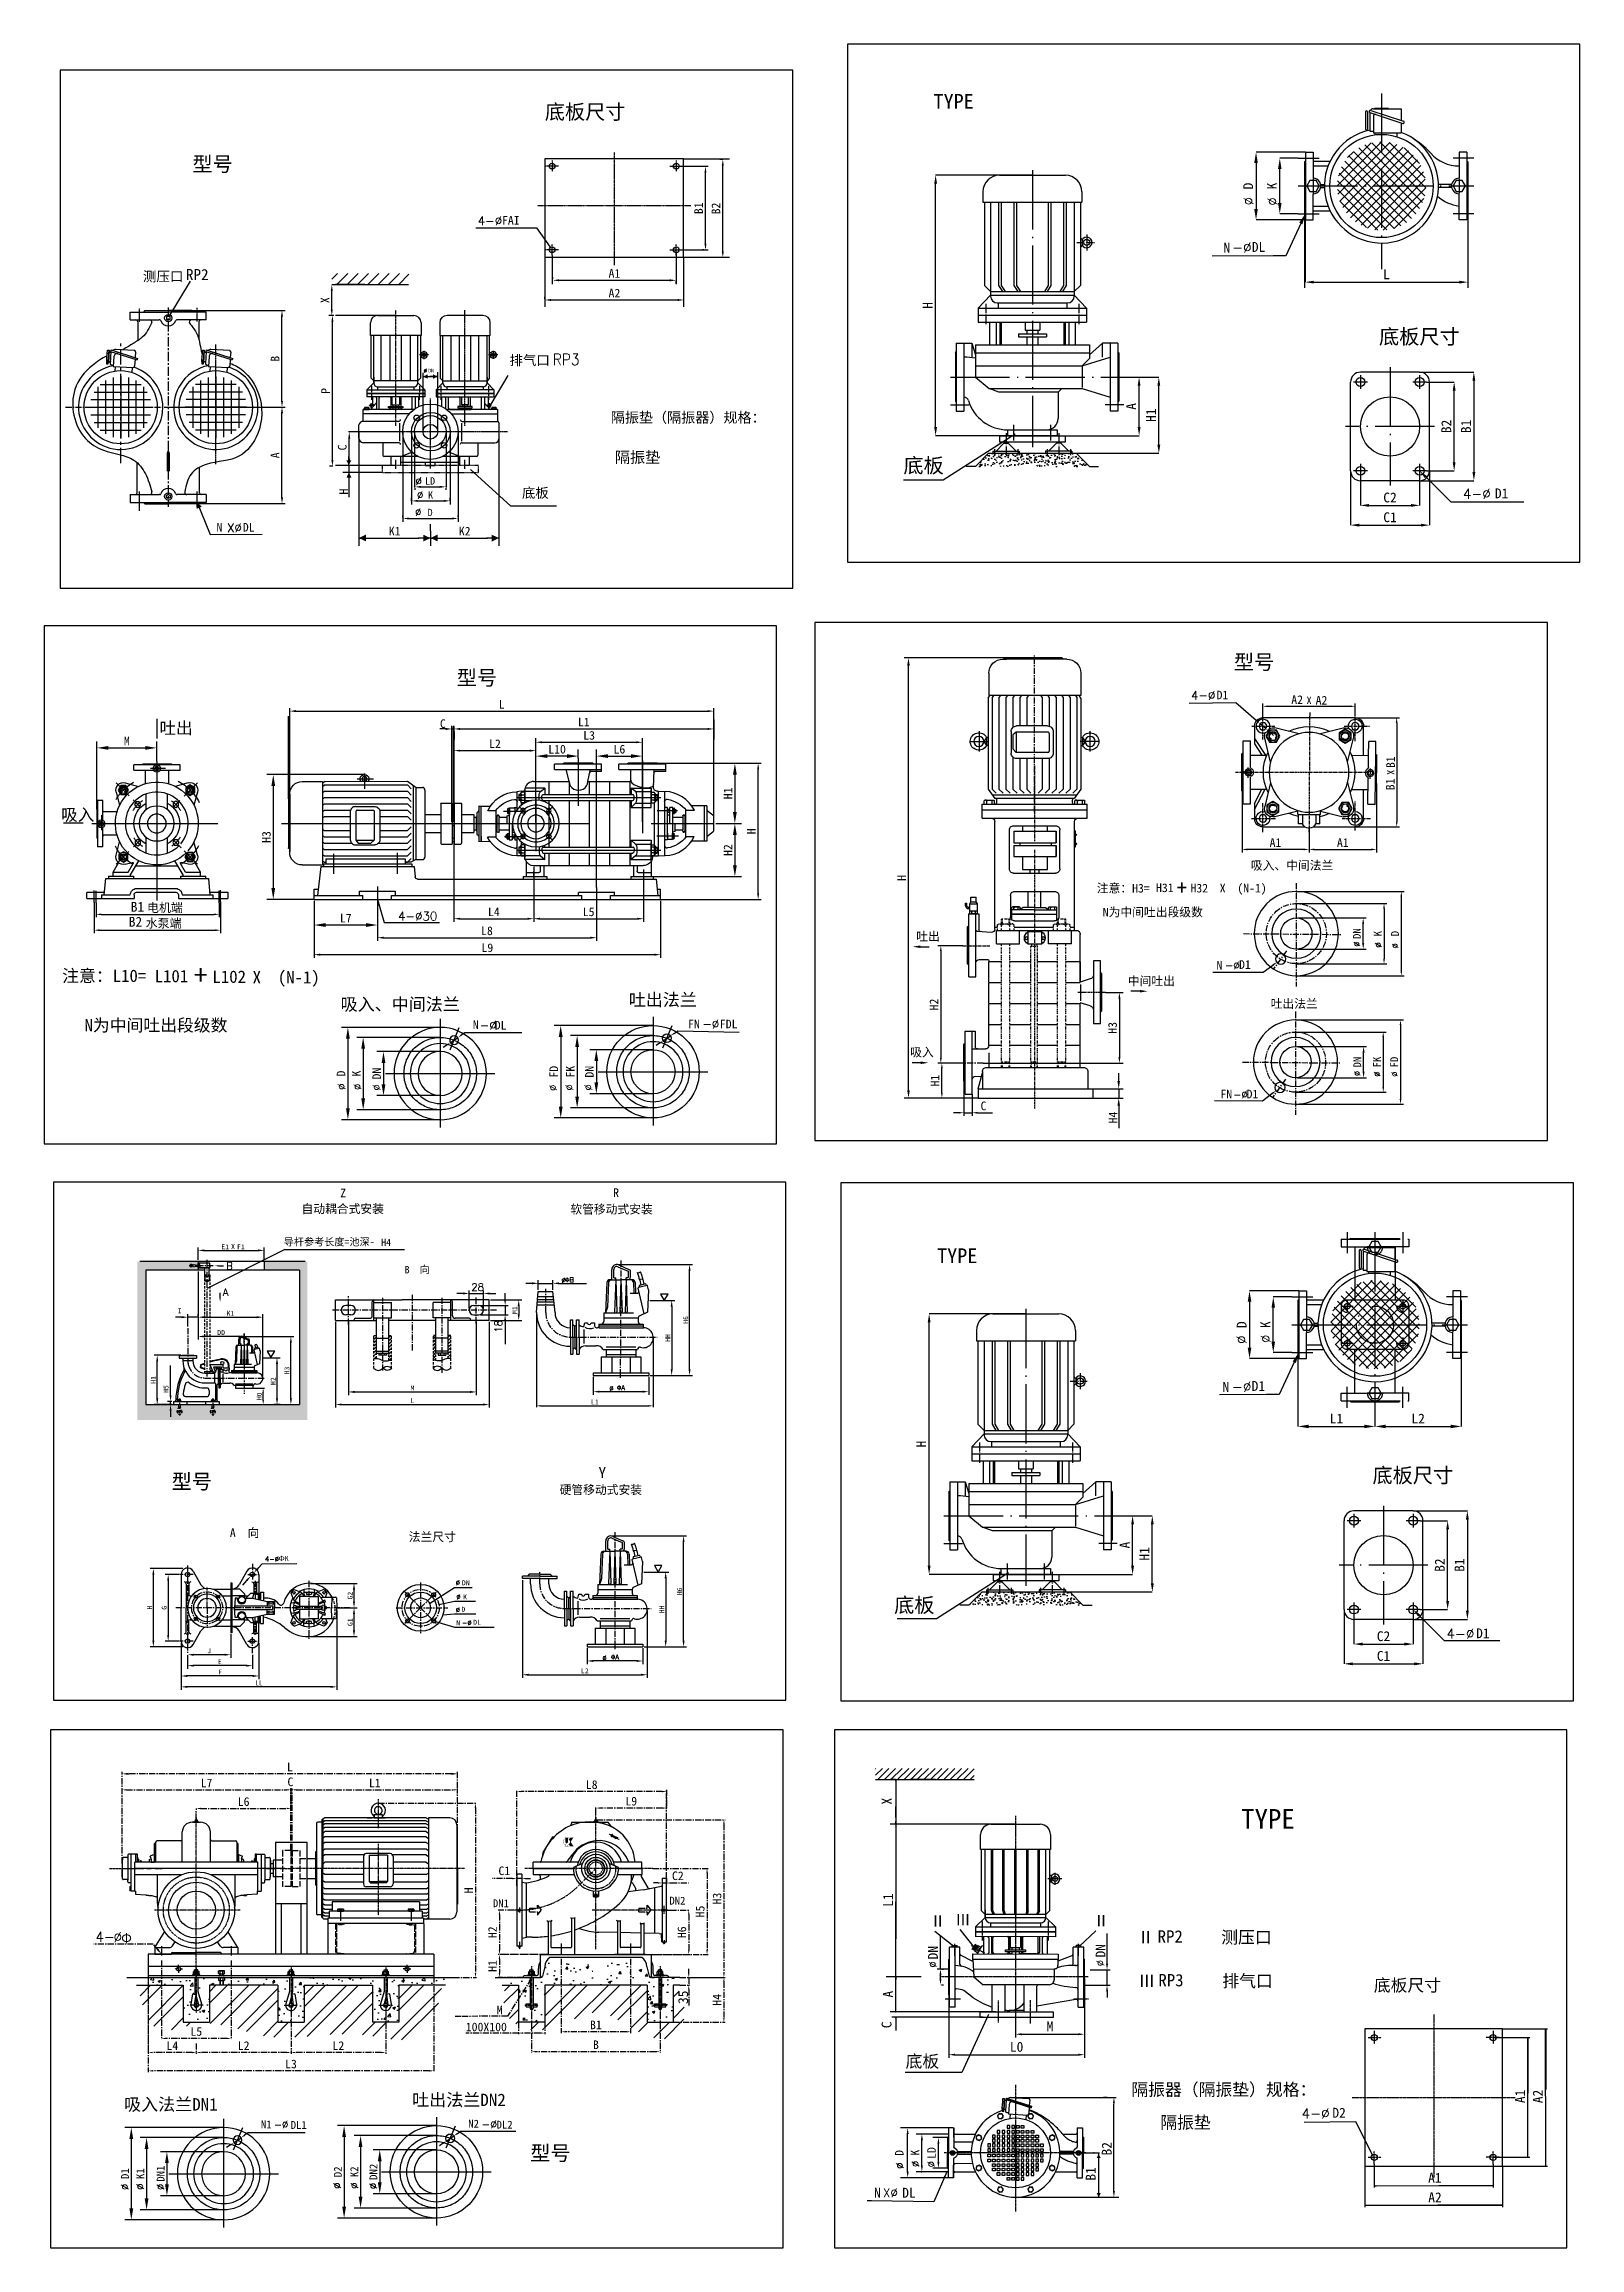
# Model space of a CAD drawing. Extents: x 1620 to 2878, y -792 to 791.
# Drawn here: x 2255 to 2878, y -103 to 791 of the extents above; entities that cross this region are included whole.
import ezdxf
from ezdxf.enums import TextEntityAlignment as Align

# ---------------------------------------------------------------- set-up
doc = ezdxf.new("R2010")
doc.units = 0
doc.header["$MEASUREMENT"] = 0
for name, pattern in [('ACAD_ISO05W100', [34, 24, -3, 0.5, -3, 0.5, -3]), ('CEN', [30.5, 24, -3, 0.5, -3]), ('CENTER', [2, 1.25, -0.25, 0.25, -0.25]), ('CENTERX2', [4, 2.5, -0.5, 0.5, -0.5]), ('DASHED', [0.75, 0.5, -0.25]), ('DASHEDX2', [1.5, 1, -0.5]), ('DIVIDE', [1.25, 0.5, -0.25, 0, -0.25, 0, -0.25]), ('DIVIDEX2', [2.5, 1, -0.5, 0, -0.5, 0, -0.5]), ('GEN3A', [3.1, 2.5, -0.6]), ('GEN7A', [7.5, 5, -1.25, 0, -1.25])]:
    doc.linetypes.add(name, pattern=pattern)
doc.layers.get('0').update_dxf_attribs({"linetype": 'CONTINUOUS'})
doc.layers.get('DEFPOINTS').update_dxf_attribs({"linetype": 'CONTINUOUS'})
for name, color, linetype in [('0N', 7, 'CONTINUOUS'), ('1', 7, 'CONTINUOUS'), ('1-CONT', 7, 'CONTINUOUS'), ('2', 1, 'CONTINUOUS'), ('2-LCONT', 5, 'CONTINUOUS'), ('22', 7, 'CONTINUOUS'), ('3', 2, 'DASHEDX2'), ('3-DIVIDE', 7, 'DIVIDE'), ('3A', 6, 'GEN3A'), ('4', 4, 'CENTERX2'), ('4-CENTER', 4, 'CENTER'), ('4N', 3, 'CONTINUOUS'), ('5', 4, 'CENTERX2'), ('7', 1, 'CONTINUOUS'), ('7A', 4, 'GEN7A'), ('7AN', 4, 'GEN7A'), ('8', 20, 'CONTINUOUS'), ('A', 7, 'CONTINUOUS'), ('BZ', 7, 'CONTINUOUS'), ('CS', 3, 'CONTINUOUS'), ('DH', 1, 'CEN'), ('GEVACTIVE', 2, 'CONTINUOUS'), ('LAYER1', 7, 'ACAD_ISO05W100'), ('PMX', 6, 'CONTINUOUS'), ('PMX0', 6, 'CONTINUOUS'), ('TEXT', 3, 'CONTINUOUS'), ('X', 6, 'ACAD_ISO05W100'), ('YHCENTER', 4, 'CENTER'), ('YHDIM', 1, 'CONTINUOUS'), ('YHPMX', 6, 'CONTINUOUS'), ('YHSOLID', 7, 'CONTINUOUS'), ('YHTHIN', 1, 'CONTINUOUS')]:
    doc.layers.add(name, color=color, linetype=linetype)
doc.styles.add('HZTXT', font='txt.shx', dxfattribs={"bigfont": 'hztxt.shx'})
doc.styles.get("Standard").update_dxf_attribs({"font": 'SimSun.ttf', "width": 0.6})
doc.styles.add('TXT', font='txt.shx', dxfattribs={"width": 0.9})
doc.dimstyles.new('CENTER', dxfattribs={"dimtxt": 3, "dimasz": 1.8, "dimexe": 1.5, "dimexo": 0.0625, "dimgap": 3, "dimtad": 0, "dimdec": 3, "dimzin": 9, "dimdsep": 46, "dimtxsty": 'TXT', "dimblk1": 'A2', "dimblk2": 'A2', "dimsah": 1, "dimcen": 10, "dimclrd": 1, "dimclre": 1, "dimclrt": 3, "dimadec": 0, "dimazin": 0, "dimtfac": 1, "dimtdec": 1, "dimtmove": 0, "dimatfit": 1, "dimldrblk": 'A2', "dimfxl": 0, "dimtolj": 1, "dimtzin": 0, "dimarcsym": 0})
doc.dimstyles.new('GEN-ANSI', dxfattribs={"dimscale": 5, "dimtxt": 0.35, "dimasz": 0.35, "dimexe": 0.1, "dimexo": 0, "dimgap": 0.15, "dimtad": 1, "dimtoh": 1, "dimdec": 0, "dimzin": 0, "dimdsep": 46, "dimtxsty": 'TXT', "dimcen": 0, "dimclrd": 256, "dimclre": 256, "dimclrt": 2, "dimadec": 0, "dimazin": 0, "dimtp": 0.1, "dimtm": 0.1, "dimtfac": 0.71, "dimtdec": 3, "dimtmove": 0, "dimatfit": 3, "dimfxl": 0, "dimtolj": 1, "dimtzin": 0, "dimarcsym": 0})
doc.dimstyles.get("Standard").update_dxf_attribs({"dimtxt": 0.18, "dimasz": 0.18, "dimexe": 0.18, "dimexo": 0.0625, "dimgap": 0.09, "dimtad": 0, "dimtih": 1, "dimtoh": 1, "dimdec": 4, "dimzin": 0, "dimdsep": 46, "dimtxsty": 'Standard', "dimcen": 0.09, "dimadec": 0, "dimazin": 0, "dimtfac": 1, "dimtdec": 4, "dimtofl": 0, "dimtmove": 0, "dimatfit": 3, "dimfxl": 0, "dimtolj": 1, "dimtzin": 0, "dimarcsym": 0})
pattern_1 = [(45, (1168.017, -1634.583), (-6.629126, 6.629126), []), (45, (1168.017, -1629.896), (-6.629126, 6.629126), [])]
pattern_2 = [(50, (1900.12, -1338.687), (10.758903, -0.94128), [1.125, -12.375]), (355, (1900.12, -1338.687), (-2.08127, 11.28288), [0.9, -9.9]), (100.4514, (1901.017, -1338.766), (8.67764, 10.34159), [0.9561, -10.51713]), (46.1842, (1900.12, -1335.687), (16.00862, -2.48279), [1.6875, -18.5625]), (96.6356, (1901.454, -1335.894), (14.01994, 14.61177), [1.43415, -15.7757]), (351.1842, (1900.12, -1335.687), (14.01993, 14.61178), [1.35, -14.85]), (21, (1901.62, -1336.437), (8.953606, -6.039283), [1.125, -12.375]), (326, (1901.62, -1336.437), (3.64973, 10.87725), [0.9, -9.9]), (71.4514, (1902.366, -1336.941), (12.60334, 4.83796), [0.9561, -10.51713]), (37.5, (1900.12, -1338.6874), (0.182398, 4.993408), [0, -9.78, 0, -10.05, 0, -9.9375]), (7.5, (1900.12, -1338.6874), (3.946043, 5.916176), [0, -5.73, 0, -9.555, 0, -3.7875]), (327.5, (1896.775, -1338.6874), (8.007337, -0.338323), [0, -3.75, 0, -11.7, 0, -15.525]), (317.5, (1895.275, -1338.6874), (8.747793, 1.501575), [0, -4.875, 0, -7.77, 0, -11.025])]

msp = doc.modelspace()

# ---------------------------------------------------------------- texts
at = {"style": 'HZTXT'}
for s, height, p in [('%%c', 4, (2745.23004, 725.30267)), ('%%c', 4, (2754.93264, 725.18861)), ('%%c', 2.5, (2788.33877, 424.83475)), ('%%c', 2.5, (2797.04272, 424.43954)), ('%%c', 2.5, (2803.87264, 424.08502)), ('%%c', 3, (2376.9856, 366.7998)), ('%%c', 3, (2383.42002, 366.72043)), ('%%c', 3, (2391.16417, 366.50916)), ('%%c', 3, (2462.67912, 366.37429)), ('%%c', 3, (2469.29339, 366.50916)), ('%%c', 3, (2476.98753, 366.50916)), ('%%c', 2.5, (2788.4679, 372.39631)), ('%%c', 2.5, (2796.6072, 372.1375)), ('%%c', 2.5, (2803.64693, 372.07668)), ('%%c', 4, (2742.31856, 263.81753)), ('%%c', 4, (2752.15229, 264.14506)), ('%%C', 3, (2289.07206, -79.19888)), ('%%C', 3, (2295.31086, -79.0742)), ('%%C', 3, (2303.54609, -79.19888)), ('%%C', 3, (2375.14254, -78.70018)), ('%%C', 3, (2382.13001, -78.70018)), ('%%C', 3, (2389.74135, -78.82485))]:
    msp.add_text(s, height=height, rotation=90, dxfattribs=at).set_placement(p)
for s, height, p in [('4-%%c', 3.5, (2430.64847, 717.31297)), ('-%%c', 4, (2736.53304, 706.22453)), ('4-%%c', 4, (2830.08347, 606.41633)), ('X%%c', 3.5, (2329.00589, 592.86373)), ('4-%%c', 3.5, (2719.85447, 524.95993)), ('-%%c', 3, (2733.6544, 415.74427)), ('-%%c', 3.5, (2431.4572, 391.25887)), ('-%%c', 3.5, (2521.66758, 391.73094)), ('-%%c', 3, (2736.94059, 363.41207)), ('%%c', 2, (2464.63445, 288.60762)), ('%%c', 2, (2484.00786, 244.75375)), ('-%%c', 4, (2736.45982, 244.45495)), ('4-%%c', 2, (2344.38395, 175.58945)), ('%%c', 2, (2421.72845, 165.98637)), ('%%c', 2, (2421.95728, 160.27025)), ('%%c', 2, (2421.72845, 155.01142)), ('-%%c', 2, (2424.24558, 149.7526)), ('4-%%c', 4, (2823.43392, 144.35613)), ('%%c', 2, (2481.20591, 135.47561)), ('4-', 4, (2275.64392, 21.43414)), ('∅', 4, (2282.96334, 21.30583)), ('-%%c', 3, (2347.94134, -54.13917)), ('-%%c', 3.2, (2432.16525, -54.13917))]:
    msp.add_text(s, height=height, dxfattribs=at).set_placement(p)
msp.add_text('X', height=3).set_placement((2767.73077, 522.27825), align=Align.BOTTOM_CENTER)
for s, height, p in [('X', 3, (2803.24967, 495.51305)), ('H3', 3.5, (2690.82754, 391.93492))]:
    msp.add_text(s, height=height, rotation=90).set_placement(p, align=Align.BOTTOM_CENTER)
at = {"color": 3}
for s, p in [('电机端', (2296.56672, 438.85128)), ('水泵端', (2296.02813, 432.57667))]:
    msp.add_text(s, height=3.542, dxfattribs=at).set_placement(p)
at = {"color": 3, "style": 'HZTXT'}
msp.add_text('4-%%C30', height=3.5, dxfattribs=at).set_placement((2398.33114, 435.46806))
for s, height, p in [('X', 2, (2330.65331, 302.27495)), ('底板尺寸', 6, (2793.4327, 207.54674)), ('底板', 6, (2599.47703, 154.95))]:
    msp.add_text(s, height=height).set_placement(p)
msp.add_text('35', height=4, rotation=90).set_placement((2515.92627, -3.75717))
at = {"style": 'HZTXT'}
msp.add_text('X%%c', height=3.5, dxfattribs=at).set_placement((2600.9743, -82.00233), align=Align.RIGHT)
at = {"insert": (2413.41773, 435.33068), "char_height": 2.5, "attachment_point": 4}
msp.add_mtext('\\A1; \\P    ', dxfattribs=at)
for tag, p, height in [('TYPE', (2615.44526, 764.51312), 6), ('DL', (2744.51787, 706.47754), 4), ('RP2', (2312.32524, 695.03466), 4.5), ('D1', (2843.07232, 606.59889), 4), ('N', (2324.70612, 593.12157), 3.5), ('DL', (2335.39948, 593.11263), 3.5), ('型号', (2422.13552, 530.85195), 6), ('型号', (2737.22411, 537.24053), 6), ('D1', (2730.2332, 525.11022), 3.5), ('H31', (2705.66741, 446.96363), 3.5), ('H32', (2719.64921, 446.82111), 3.5), ('L101', (2299.64173, 410.41969), 5), ('L102', (2323.07629, 410.16925), 5), ('D1', (2739.32595, 415.84627), 3.5), ('DL', (2437.53152, 391.25884), 3.5), ('FDL', (2528.82179, 391.73094), 3.5), ('D1', (2742.39385, 363.36316), 3.5), ('C', (2634.52241, 358.56474), 3.5), ('F1', (2333.04885, 302.14989), 2), ('H4', (2391.46225, 303.46359), 3), ('TYPE', (2616.88849, 296.55663), 6), ('I', (2309.00735, 276.25109), 2), ('D1', (2744.43769, 244.76903), 4), ('型号', (2306.50365, 205.01789), 6), ('ΦK', (2349.87851, 175.87673), 2), ('DN', (2424.24555, 165.98639), 2), ('K', (2424.70325, 160.27029), 2), ('D', (2424.01675, 155.24009), 2), ('DL', (2428.82215, 149.98119), 2), ('N', (2421.95725, 149.75259), 2), ('D1', (2835.46557, 144.52382), 4), ('C', (2353.50085, 84.53226), 3.5), ('C2', (2509.41138, 46.47141), 3.5), ('Φ', (2286.0452, 20.92091), 4), ('RP2', (2706.33343, 21.10871), 5), ('RP3', (2706.63049, 3.39818), 5), ('N1', (2342.73218, -54.17594), 3.2), ('DL1', (2354.80403, -54.38852), 3.2), ('N2', (2426.78732, -53.87035), 3.2), ('DL2', (2438.27928, -54.26384), 3.2), ('D2', (2777.17891, -49.83974), 4), ('型号', (2451.91289, -67.22433), 6)]:
    msp.add_attdef(tag, p, '', height=height)
for tag, height, p in [('D', 4, (2746.22143, 733.18733)), ('K', 4, (2755.84643, 733.18733)), ('B1', 3.5, (2522.98739, 724.16422)), ('B2', 3.5, (2530.01156, 724.06937)), ('X', 3.5, (2371.47733, 686.88814)), ('H', 4, (2616.30646, 684.77852)), ('B', 3.5, (2351.27493, 663.14485)), ('P', 3.5, (2371.72681, 650.12003)), ('A', 4, (2698.80646, 643.84102)), ('H1', 4, (2706.80646, 640.28546)), ('B2', 4, (2826.55646, 635.71602)), ('B1', 4, (2834.55646, 635.71602)), ('C', 3.5, (2378.51129, 627.19157)), ('A', 3.5, (2351.27493, 624.01168)), ('H1', 3.5, (2534.90643, 486.96768)), ('H3', 3.5, (2347.74904, 469.29732)), ('H2', 3.5, (2534.90643, 463.99736)), ('H', 3.5, (2544.34313, 471.59062)), ('H', 3.5, (2605.30185, 452.70823)), ('DN', 3.2, (2789.66732, 430.13488)), ('K', 3.2, (2798.12183, 430.13488)), ('D', 3.2, (2805.12765, 430.13488)), ('H2', 3.5, (2618.41571, 401.40477)), ('DN', 3.5, (2392.43838, 373.39834)), ('FD', 3.5, (2464.29027, 374.15474)), ('FK', 3.5, (2470.94889, 374.15474)), ('DN', 3.5, (2478.73397, 374.15474)), ('DN', 3.2, (2789.8347, 378.06046)), ('FK', 3.2, (2797.80431, 378.06046)), ('FD', 3.2, (2804.81013, 378.06046)), ('D', 3.5, (2377.99467, 373.39834)), ('K', 3.5, (2384.19887, 373.39834)), ('H1', 3.5, (2618.84096, 370.53632)), ('M1', 2, (2447.26317, 277.51474)), ('H6', 2, (2516.54276, 273.54152)), ('D', 4, (2743.58376, 271.60625)), ('K', 4, (2753.20876, 271.60625)), ('HH', 2, (2509.28655, 266.22815)), ('H1', 2, (2300.68577, 249.22785)), ('H3', 2, (2354.88207, 253.02497)), ('H0', 2, (2343.64045, 242.57999)), ('H2', 2, (2349.26126, 248.72613)), ('H', 4, (2613.66879, 223.19743)), ('A', 4, (2696.16879, 182.25993)), ('H1', 4, (2704.16879, 178.70438)), ('B2', 4, (2823.91879, 174.13493)), ('B1', 4, (2831.91879, 174.13493)), ('G2', 2, (2380.47657, 161.7818)), ('H6', 2, (2514.10516, 163.50757)), ('H', 2, (2299.1288, 156.90067)), ('G', 2, (2305.12745, 156.83729)), ('G1', 2, (2380.47657, 151.00187)), ('HH', 2, (2506.84896, 156.19462)), ('X', 4, (2599.67102, 78.44151)), ('H', 3.5, (2429.70875, 42.30311)), ('H5', 3.5, (2523.62331, 33.74602)), ('H3', 3.5, (2530.46567, 38.97218)), ('L1', 4, (2600.20722, 38.36761)), ('H2', 3.5, (2439.43404, 25.30852)), ('H6', 3.5, (2516.20011, 25.31025)), ('H1', 3.5, (2439.43404, 11.64405)), ('H4', 3.5, (2530.46567, -2.08337)), ('A', 4, (2600.21322, 0.21711)), ('A1', 4, (2856.48619, -41.21487)), ('A2', 4, (2863.66848, -41.24088)), ('LD', 3.5, (2617.43182, -64.15559)), ('B2', 4, (2688.88091, -62.43978)), ('D1', 3.2, (2290.17494, -72.54142)), ('K1', 3.2, (2296.37914, -72.54142)), ('DN1', 3.2, (2304.61864, -72.54142)), ('D2', 3.2, (2376.47053, -71.78502)), ('K2', 3.2, (2383.12915, -71.78502)), ('DN2', 3.2, (2390.91424, -71.78502)), ('D', 3.5, (2604.36182, -64.13549)), ('K', 3.5, (2610.70162, -64.03959)), ('B1', 4, (2682.38364, -72.63128))]:
    msp.add_attdef(tag, text='', height=height, rotation=90).set_placement(p, align=Align.BOTTOM_CENTER)
for tag, p in [('FAI', (2440.49111, 716.50962)), ('A2', (2770.39098, 521.93785))]:
    msp.add_attdef(tag, text='', height=3.5).set_placement(p, align=Align.BOTTOM_LEFT)
for tag, height, p in [('N', 4, (2735.72316, 706.22451)), ('C', 3.5, (2417.71295, 513.50706)), ('B1', 4, (2295.39231, 439.00488)), ('B2', 4, (2294.58241, 432.93548)), ('N', 3.5, (2732.57391, 415.51602)), ('N', 3.5, (2431.01869, 391.51784)), ('FN', 3.5, (2520.72268, 391.73094)), ('FN', 3.5, (2736.55131, 363.32603)), ('E1', 2, (2329.85585, 302.14989)), ('N', 4, (2735.37967, 244.33916)), ('C1', 3.5, (2443.80668, 48.49461)), ('M', 3.5, (2440.73161, -7.99845)), ('N', 4, (2594.05965, -82.21608)), ('DL', 4, (2608.20432, -82.27449))]:
    msp.add_attdef(tag, text='', height=height).set_placement(p, align=Align.RIGHT)
for tag, height, p in [('A1', 3.5, (2486.06304, 694.95214)), ('L', 4, (2799.10725, 694.21242)), ('A2', 3.5, (2486.06304, 686.98521)), ('DN', 1.5, (2411.73458, 657.13867)), ('LD', 3, (2411.33079, 611.22977)), ('K', 3, (2411.52379, 605.54017)), ('C2', 4, (2800.55646, 603.71602)), ('D', 3, (2411.33079, 598.45237)), ('C1', 4, (2800.55646, 595.71602)), ('K1', 3.5, (2396.95363, 590.47819)), ('K2', 3.5, (2425.35352, 590.47819)), ('L', 3.5, (2440.35922, 520.33131)), ('M', 3.5, (2288.37058, 505.42126)), ('L1', 3.5, (2473.66559, 513.09039)), ('L3', 3.5, (2475.81838, 507.69963)), ('L2', 3.5, (2437.63202, 504.30545)), ('L10', 3.5, (2462.82401, 502.09034)), ('L6', 3.5, (2488.08929, 502.09034)), ('A1', 3.5, (2754.11737, 464.2589)), ('A1', 3.5, (2781.40544, 464.2589)), ('L7', 3.5, (2377.14698, 433.61673)), ('L4', 3.5, (2437.18051, 436.16624)), ('L5', 3.5, (2475.61513, 436.16624)), ('L8', 3.5, (2434.3799, 428.47809)), ('L9', 3.5, (2434.55109, 421.59921)), ('K1', 2, (2330.36927, 274.64214)), ('DD', 2, (2326.60161, 266.82208)), ('M', 2, (2404.14049, 244.34061)), ('L', 2, (2404.14049, 239.24292)), ('L1', 2, (2478.12971, 238.69454)), ('L1', 4, (2778.83376, 230.35625)), ('L2', 4, (2811.95876, 230.35625)), ('C2', 4, (2797.91879, 142.13493)), ('J', 2, (2321.74385, 137.82049)), ('E', 2, (2326.13363, 133.39751)), ('C1', 4, (2797.91879, 134.13493)), ('F', 2, (2326.13592, 129.21032)), ('LL', 2, (2341.93925, 124.79282)), ('L2', 2, (2474.08042, 129.70825)), ('L', 3.5, (2354.48387, 89.53821)), ('L7', 3.5, (2320.69372, 83.05136)), ('L1', 3.5, (2388.92682, 83.05136)), ('L8', 3.5, (2476.86535, 82.35704)), ('L6', 3.5, (2335.73141, 75.50369)), ('L9', 3.5, (2492.8966, 75.66727)), ('L5', 3.5, (2316.54271, -17.70542)), ('B1', 3.5, (2478.55285, -15.0176)), ('M', 4, (2662.68298, -16.02601)), ('L4', 3.5, (2306.81048, -23.41705)), ('L2', 3.5, (2335.74658, -23.41705)), ('L3', 3.5, (2354.93636, -30.86372)), ('L2', 3.5, (2374.14023, -23.41705)), ('B', 3.5, (2478.55285, -23.08106)), ('L0', 4, (2649.14693, -24.31092)), ('A1', 4, (2818.7229, -77.38763)), ('A2', 4, (2818.77845, -85.31202))]:
    msp.add_attdef(tag, text='', height=height).set_placement(p, align=Align.BOTTOM_CENTER)
at = {"style": 'TXT', "width": 0.9}
msp.add_attdef('RP3', (2461.13379, 660.61577), '', height=4.5, dxfattribs=at)
for tag, p, height in [('H', (2378.03829, 608.11117), 3.5), ('H4', (2690.03011, 353.19403), 3.5), ('H5', (2305.25085, 243.97139), 2), ('DN', (2617.21375, 14.32364), 4), ('DN', (2685.17927, 15.11641), 4)]:
    msp.add_attdef(tag, p, '', height=height, rotation=90)
msp.add_attdef('A2', text='', height=3.5).set_placement((2765.27677, 522.16565), align=Align.BOTTOM_RIGHT)
msp.add_attdef('B1', text='', height=3.5, rotation=90).set_placement((2803.56759, 497.25419), align=Align.BOTTOM_LEFT)
for tag, height, p in [('B1', 3.5, (2803.43287, 493.02301)), ('C', 4, (2599.61661, -10.85204))]:
    msp.add_attdef(tag, text='', height=height, rotation=90).set_placement(p, align=Align.BOTTOM_RIGHT)
at = {"style": 'HZTXT'}
msp.add_attdef('ΦB', (2466.10915, 288.79529), '', height=2, dxfattribs=at)
for p in [(2488.72693, 244.46333), (2486.28933, 135.28579)]:
    msp.add_attdef('ΦA', text='', height=2, dxfattribs=at).set_placement(p, align=Align.BOTTOM_CENTER)
at = {"layer": '1'}
for s, p in [('DN1', (2436.77048, 35.47105)), ('DN2', (2508.33203, 36.51624))]:
    msp.add_text(s, height=3.2, dxfattribs=at).set_placement(p)
at = {"layer": '2'}
for s, height, p in [('+', 8, (2315.55718, 409.41795)), ('Z', 3.5, (2374.88295, 323.22131)), ('R', 3.5, (2485.55521, 323.387)), ('自动耦合式安装', 3.5, (2359.20122, 316.80112)), ('软管移动式安装', 3.5, (2468.17315, 316.63607)), ('导杆参考长度=池深-', 3, (2352.01855, 303.69907)), ('B  向', 3, (2400.98208, 292.43203)), ('硬管移动式安装', 3.5, (2463.8436, 202.94053)), ('Y', 4.5, (2479.61301, 209.40655)), ('A  向', 3.5, (2330.1369, 185.51227)), ('法兰尺寸 ', 3.5, (2402.68975, 183.8446))]:
    msp.add_text(s, height=height, dxfattribs=at).set_placement(p)
at = {"layer": '2', "style": 'HZTXT'}
for s, p in [('B', (2328.60289, 293.92015)), ('A', (2327.23015, 283.28821)), ('28', (2428.03483, 285.33014))]:
    msp.add_text(s, height=3, dxfattribs=at).set_placement(p)
msp.add_text('18', height=3, rotation=90, dxfattribs=at).set_placement((2440.4932, 268.31543))
at = {"layer": '5'}
msp.add_text('100X100', height=3.5, dxfattribs=at).set_placement((2425.8037, -14.81005))
at = {"layer": '8'}
for s, height, p in [('吐出', 4.928, (2301.60249, 510.994)), ('吸入 ', 4.928, (2261.71702, 475.89076)), ('吸入、中间法兰', 3.5, (2744.12731, 456.02783)), ('注意：H3=', 3.5, (2681.64868, 446.7893)), ('+', 6, (2714.08837, 445.81732)), ('X  (N-1)', 3.5, (2731.49092, 446.82111)), ('N为中间吐出段级数', 3.5, (2684.07848, 437.07795)), ('吐出', 3.5, (2608.43823, 427.24641)), ('注意：L10=', 5, (2262.1715, 410.5449)), ('X  (N-1)', 5, (2339.3677, 409.91882)), ('中间吐出', 3.5, (2694.25038, 409.16585)), ('吸入、中间法兰', 5.06, (2375.08627, 398.96263)), ('吐出法兰', 5.06, (2491.89784, 400.78484)), ('吐出法兰', 3.5, (2752.15245, 399.97731)), ('N为中间吐出段级数', 5, (2271.19443, 390.51017)), ('吸入 ', 3.5, (2606.00785, 380.29736)), ('吸入法兰DN1', 5.06, (2287.26653, -46.97713)), ('吐出法兰DN2', 5.06, (2404.0781, -45.15492))]:
    msp.add_text(s, height=height, dxfattribs=at).set_placement(p)
at = {"layer": 'BZ'}
for s, p in [('底板尺寸', (2796.07037, 669.12782)), ('底板', (2603.23502, 616.89604))]:
    msp.add_text(s, height=6, dxfattribs=at).set_placement(p)
at = {"layer": 'TEXT', "ltscale": 0.2}
for s, height, p in [('Ⅱ  ', 4.65, (2614.04479, 27.6034)), ('Ⅲ', 4.65, (2624.20341, 28.12393)), ('Ⅱ  ', 4.65, (2680.24001, 27.70789)), ('Ⅱ        测压口', 5, (2698.08098, 20.82031)), ('Ⅲ        排气口', 5, (2698.52823, 3.08397)), ('底板尺寸', 5, (2793.97876, 1.35497)), ('底板', 5, (2604.09976, -29.48193)), ('隔振器（隔振垫）规格：', 5, (2695.64534, -40.92355))]:
    msp.add_text(s, height=height, dxfattribs=at).set_placement(p)
at = {"layer": 'YHCENTER', "insert": (2592.07883, -82.42127), "char_height": 2.5, "attachment_point": 6}
msp.add_mtext('\\A1; ', dxfattribs=at)
at = {"layer": 'YHDIM', "color": 3, "ltscale": 0.2}
for s, height, p in [('底板尺寸', 6, (2457.82449, 760.24254)), ('测压口', 4, (2294.88654, 694.54792)), ('排气口', 4, (2443.52031, 660.56799)), (' 隔振垫（隔振器）规格：', 4.185, (2481.72987, 637.25449)), ('底板', 4, (2448.55822, 606.79236))]:
    msp.add_text(s, height=height, dxfattribs=at).set_placement(p)
at = {"layer": 'YHDIM', "style": 'HZTXT'}
for height, p in [(1.5, (2408.74821, 657.52301)), (3, (2405.41486, 611.98939)), (3, (2406.00881, 606.3938)), (3, (2405.24516, 599.4417))]:
    msp.add_text('%%c', height=height, dxfattribs=at).set_placement(p)
for p in [(2616.65816, 10.99363), (2684.59196, 11.53128), (2603.31047, -70.58514), (2609.6883, -69.87571), (2616.0186, -69.99727)]:
    msp.add_text('%%c', height=3, rotation=90, dxfattribs=at).set_placement(p)
at = {"layer": 'YHDIM', "ltscale": 0.2, "style": 'HZTXT'}
msp.add_text('4-%%c', height=4, dxfattribs=at).set_placement((2764.7421, -50.12001))
at = {"layer": 'YHDIM'}
for tag, p, height in [('型号', (2314.94499, 739.11347), 6), ('隔振垫', (2486.24099, 620.96227), 4.5), ('TYPE', (2740.18742, 67.29311), 8)]:
    msp.add_attdef(tag, p, '', height=height, dxfattribs=at)
msp.add_attdef('隔振垫', text='', height=5, dxfattribs=at).set_placement((2717.61649, -55.76406), align=Align.BOTTOM_CENTER)

# ---------------------------------------------------------------- blocks, each defined once
blk = doc.blocks.new('KQLDJK2')
at = {"layer": 'BZ'}
h = blk.add_hatch(dxfattribs=at)
h.set_pattern_fill('ANSI37', color=256, scale=138.896405, style=0)
h.set_pattern_definition([(45, (-749.856, -271.13), (-12.27682, 12.27682), []), (135, (-749.856, -271.13), (-12.27682, -12.27682), [])])
h.paths.add_polyline_path([(0, 120.4, 0.414214), (-120.4, 0), (0, 0)])
h.paths.add_polyline_path([(0, 120.4), (0, 0), (120.4, 0, 0.414214)])
h.paths.add_polyline_path([(120.4, 0), (0, 0), (0, -120.4, 0.414214)])
h.paths.add_polyline_path([(0, 0), (-120.4, 0, 0.414214), (0, -120.4)])
at = {"layer": 'CS'}
for p, q in [((-43.4, 201.1), (-43.4, 154.3)), ((-37.8, 201.1), (-37.8, 154.3)), ((-32, 199.9), (-32, 148.6)), ((-31.3, 199.5), (57.9, 169.8)), ((-29.3, 205.4), (59.9, 175.7)), ((-22.8, 210), (53.7, 210)), ((-21.9, 190), (-21.9, 144.7)), ((53.7, 210), (53.7, 177.8)), ((-32, 148.6), (-21.9, 148.6)), ((-21.9, 144.7), (53.7, 144.7)), ((-17.9, 144.7), (-17.9, 139.1)), ((41.6, 144.7), (41.6, 134)), ((53.7, 171.2), (53.7, 144.7))]:
    blk.add_line(p, q, dxfattribs=at)
blk.add_circle((0, 0), 140.3, dxfattribs=at)
for centre, radius, start, end in [((-40.6, 201.1), 2.77, 0, 180), ((-30.3, 202.5), 3.11, 71.58554, 251.58554), ((-22.8, 200.7), 9.26, 90, 148.71904), ((-17.3, 190), 4.63, 71.58554, 180), ((0, 0), 155, 101.92254, 69.72759), ((-40.6, 154.3), 2.77, 180, 0), ((58.9, 172.8), 3.11, 251.58554, 71.58554)]:
    blk.add_arc(centre, radius, start, end, dxfattribs=at)
blk = doc.blocks.new('KQLDH')
at = {"layer": 'CS'}
for p, q in [((5.8, 9.1), (0, 14.9)), ((5.8, 9.1), (5.8, -9.1)), ((5.8, -9.1), (0, -14.9))]:
    blk.add_line(p, q, dxfattribs=at)
blk.add_circle((20.4, 0), 10, dxfattribs=at)
blk.add_arc((20.4, 0), 17.2, 211.99098, 148.00902, dxfattribs=at)
at = {"layer": 'DH'}
for p, q in [((-11.9, 0), (46.6, 0)), ((20.4, 26.2), (20.4, -26.2))]:
    blk.add_line(p, q, dxfattribs=at)
blk = doc.blocks.new('KQLDZ')
at = {"layer": 'BZ'}
h = blk.add_hatch(dxfattribs=at)
h.set_pattern_fill('AR-CONC', color=256, scale=3, style=0)
h.set_pattern_definition([(50, (-139.212, -109.635), (21.5178, -1.8826), [2.25, -24.75]), (355, (-139.212, -109.635), (-4.1625, 22.5658), [1.8, -19.8]), (100.451, (-137.419, -109.792), (17.3553, 20.6832), [1.9122, -21.0343]), (46.184, (-139.212, -103.635), (32.0172, -4.9656), [3.375, -37.125]), (96.636, (-136.544, -104.05), (28.04, 29.2235), [2.8683, -31.5514]), (351.184, (-139.21, -103.635), (28.04, 29.2236), [2.7, -29.7]), (21, (-136.212, -105.135), (17.9072, -12.0786), [2.25, -24.75]), (326, (-136.212, -105.135), (7.2995, 21.7545), [1.8, -19.8]), (71.451, (-134.72, -106.142), (25.2067, 9.6759), [1.9122, -21.0343]), (37.5, (-139.212, -109.635), (0.3648, 9.98682), [0, -19.56, 0, -20.1, 0, -19.875]), (7.5, (-139.212, -109.635), (7.8921, 11.83235), [0, -11.46, 0, -19.11, 0, -7.575]), (327.5, (-145.902, -109.635), (16.01467, -0.67665), [0, -7.5, 0, -23.4, 0, -31.05]), (317.5, (-148.902, -109.635), (17.4956, 3.00315), [0, -9.75, 0, -15.54, 0, -22.05])])
h.paths.add_polyline_path([(-100, -40), (-130, -70), (130, -70), (100, -40)])
at = {"layer": 'CS'}
for p, q in [((-75, 0), (75, 0)), ((-75, 0), (-75, -15)), ((-100, -40), (-130, -70)), ((-100, -40), (100, -40)), ((-90, -35), (-30, -35)), ((-90, -35), (-90, -40)), ((-65, -17), (-83, -35)), ((75, -15), (-75, -15)), ((-65, -15), (-65, -17)), ((-65, -16), (-55, -16)), ((-65, -17), (-55, -17)), ((-55, -15), (-55, -17)), ((-55, -17), (-37, -35)), ((-30, -35), (-30, -40)), ((90, -35), (30, -35)), ((30, -35), (30, -40)), ((55, -17), (37, -35)), ((55, -15), (55, -17)), ((65, -16), (55, -16)), ((65, -17), (55, -17)), ((65, -15), (65, -17)), ((65, -17), (83, -35)), ((75, 0), (75, -15)), ((90, -35), (90, -40)), ((100, -40), (130, -70)), ((-130, -70), (-150.8, -70)), ((130, -70), (150.8, -70))]:
    blk.add_line(p, q, dxfattribs=at)
at = {"layer": 'DH'}
for p, q in [((-60, 5.9), (-60, -44)), ((60, 5.9), (60, -44)), ((-86.5, -30.7), (-86.5, -44)), ((-33.5, -30.7), (-33.5, -44)), ((33.5, -30.7), (33.5, -44)), ((86.5, -30.7), (86.5, -44))]:
    blk.add_line(p, q, dxfattribs=at)
blk = doc.blocks.new('KQLDJK1')
at = {"layer": 'CS'}
for p, q in [((-89.6, 0), (89.6, 0)), ((-134.6, -45), (-134.6, -72.1)), ((134.6, -45), (134.6, -72.1)), ((-134.6, -72.1), (134.6, -72.1)), ((-130.4, -72.1), (-130.4, -294.8)), ((-113.6, -72.1), (-113.6, -323.5)), ((-92.1, -72.1), (-92.1, -294.8)), ((-84.9, -72.1), (-84.9, -294.8)), ((-50.3, -72.1), (-50.3, -294.8)), ((-43.1, -72.1), (-43.1, -294.8)), ((43.1, -72.1), (43.1, -294.8)), ((50.3, -72.1), (50.3, -294.8)), ((84.9, -72.1), (84.9, -294.8)), ((92.1, -72.1), (92.1, -294.8)), ((113.6, -72.1), (113.6, -323.5)), ((130.4, -72.1), (130.4, -294.8)), ((-147.3, -355.6), (-113.6, -320.7)), ((-113.6, -311.5), (-130.4, -294.8)), ((-113.6, -311.5), (113.6, -311.5)), ((-113.6, -320.7), (113.6, -320.7)), ((-95.6, -341.5), (95.6, -341.5)), ((-93.3, -341.5), (-93.3, -355.6)), ((-92.1, -294.8), (-81.5, -311.5)), ((-84.9, -294.8), (-74.3, -311.5)), ((-50.3, -294.8), (-39.7, -311.5)), ((-43.1, -294.8), (-32.5, -311.5)), ((43.1, -294.8), (32.5, -311.5)), ((50.3, -294.8), (39.7, -311.5)), ((84.9, -294.8), (74.3, -311.5)), ((92.1, -294.8), (81.5, -311.5)), ((93.3, -341.5), (93.3, -355.6)), ((113.6, -311.5), (130.4, -294.8)), ((147.3, -355.6), (113.6, -320.7)), ((-147.3, -355.6), (147.3, -355.6)), ((-147.3, -355.6), (-147.3, -393)), ((-147.3, -374.6), (147.3, -374.6)), ((-147.3, -393), (147.3, -393)), ((-116.6, -393), (-116.6, -453.9)), ((-98.8, -393), (-98.8, -453.9)), ((-89, -393), (-89, -453.9)), ((-85.4, -393), (-85.4, -453.9)), ((-19.8, -393), (-19.8, -414.1)), ((19.8, -393), (19.8, -414.1)), ((85.4, -393), (85.4, -453.9)), ((89, -393), (89, -453.9)), ((98.8, -393), (98.8, -453.9)), ((116.6, -393), (116.6, -453.9)), ((147.3, -355.6), (147.3, -393)), ((-155, -453.9), (155, -453.9)), ((-155, -453.9), (-155, -540)), ((-38.1, -423.9), (38.1, -423.9)), ((-38.1, -423.9), (-38.1, -432.4)), ((-38.1, -432.4), (38.1, -432.4)), ((-19.8, -414.1), (19.8, -414.1)), ((-14.8, -414.1), (-14.8, -423.9)), ((-14.8, -432.4), (-14.8, -453.9)), ((14.8, -414.1), (14.8, -423.9)), ((14.8, -432.4), (14.8, -453.9)), ((38.1, -423.9), (38.1, -432.4)), ((155, -453.9), (155, -490)), ((-155, -474.9), (155, -474.9)), ((-155, -510), (135, -510)), ((135, -510), (155, -490)), ((135, -512), (135, -568)), ((-155, -540), (-118, -570)), ((-118, -570), (135, -570)), ((-90.9, -580), (-118, -570)), ((70, -580), (-90.9, -580)), ((70, -580), (80, -570))]:
    blk.add_line(p, q, dxfattribs=at)
for centre, radius, start, end in [((-89.6, -45), 45, 90, 180), ((89.6, -45), 45, 0, 90), ((-95.6, -323.5), 18, 180, 270), ((95.6, -323.5), 18, 270, 0)]:
    blk.add_arc(centre, radius, start, end, dxfattribs=at)
at = {"layer": 'DH'}
for p, q in [((-126.3, -344.4), (-126.3, -404.7)), ((126.3, -344.4), (126.3, -404.7))]:
    blk.add_line(p, q, dxfattribs=at)
blk = doc.blocks.new('A2')
at = {"color": 1, "linetype": 'ByBlock', "ltscale": 0.2}
blk.add_solid([(-0.63, -0.31), (-0.63, 0.29), (0, 0)], dxfattribs=at)
at = {"layer": 'TEXT', "color": 1, "ltscale": 0.2}
blk.add_line((0, 0), (-1.08, 0), dxfattribs=at)
blk = doc.blocks.new('*D440')
at = {"layer": '8', "color": 0, "lineweight": -2}
for p, q in [((2763.18, 436.47), (2790.92, 436.47)), ((2789.67, 426.3), (2789.67, 433.97)), ((2763.18, 423.8), (2790.92, 423.8))]:
    blk.add_line(p, q, dxfattribs=at)
at = {"layer": '8', "color": 0}
for points in [[(2789.25, 433.97), (2790.08, 433.97), (2789.67, 436.47)], [(2789.25, 426.3), (2790.08, 426.3), (2789.67, 423.8)]]:
    blk.add_solid(points, dxfattribs=at)
at = {"layer": 'DEFPOINTS', "color": 0}
for p in [(2762.56, 436.47), (2789.67, 436.47), (2762.56, 423.8)]:
    blk.add_point(p, dxfattribs=at)
blk = doc.blocks.new('*D441')
at = {"layer": '8', "color": 0, "lineweight": -2}
for p, q in [((2762.87, 384.4), (2791.08, 384.4)), ((2789.83, 374.22), (2789.83, 381.9)), ((2762.87, 371.72), (2791.08, 371.72))]:
    blk.add_line(p, q, dxfattribs=at)
at = {"layer": '8', "color": 0}
for points in [[(2789.42, 381.9), (2790.25, 381.9), (2789.83, 384.4)], [(2789.42, 374.22), (2790.25, 374.22), (2789.83, 371.72)]]:
    blk.add_solid(points, dxfattribs=at)
at = {"layer": 'DEFPOINTS', "color": 0}
for p in [(2762.24, 384.4), (2789.83, 384.4), (2762.24, 371.72)]:
    blk.add_point(p, dxfattribs=at)
blk = doc.blocks.new('SCTG')
at = {"layer": '1'}
for p, q in [((0, 8.8), (4.5, 8.8)), ((0, 8.8), (0, -8.8)), ((0, 5), (0, -5)), ((4.6, 4.6), (0, 4.6)), ((4.5, 8.8), (4.5, 8.8)), ((4.5, 4.6), (4.5, 4.6)), ((6.4, 6.8), (6.4, -6.9)), ((6.4, 5), (10, 5)), ((10, 5), (10, -5)), ((4.6, -4.6), (0, -4.6)), ((0, -8.8), (4.5, -8.8)), ((6.4, -5), (10, -5))]:
    blk.add_line(p, q, dxfattribs=at)
for centre, major_axis, ratio, start_param, end_param in [((4.5, 6.7), (-0.15, 2.09), 0.91038, 3.064633, 6.206226), ((4.5, 0), (0, 4.62), 0.404758, 3.126164, 6.298614), ((4.5, -6.7), (0, -2.09), 0.912434, 0, 3.141593)]:
    blk.add_ellipse(centre, major_axis=major_axis, ratio=ratio, start_param=start_param, end_param=end_param, dxfattribs=at)
at = {"layer": '2'}
for p, q in [((6.4, 3.5), (10, 3.5)), ((6.4, -3.5), (10, -3.5))]:
    blk.add_line(p, q, dxfattribs=at)
blk = doc.blocks.new('*D442')
at = {"layer": '2', "color": 0, "lineweight": -2}
for p, q in [((2498.02, 499.17), (2545.59, 499.17)), ((2544.34, 446.51), (2544.34, 496.67)), ((2498.51, 444.01), (2545.59, 444.01))]:
    blk.add_line(p, q, dxfattribs=at)
at = {"layer": '2', "color": 0}
for points in [[(2543.93, 496.67), (2544.76, 496.67), (2544.34, 499.17)], [(2543.93, 446.51), (2544.76, 446.51), (2544.34, 444.01)]]:
    blk.add_solid(points, dxfattribs=at)
at = {"layer": 'DEFPOINTS', "color": 0}
for p in [(2497.4, 499.17), (2544.34, 499.17), (2497.88, 444.01)]:
    blk.add_point(p, dxfattribs=at)
blk = doc.blocks.new('*D443')
at = {"layer": '2', "color": 0, "lineweight": -2}
for p, q in [((2454.24, 475.14), (2454.24, 508.95)), ((2456.74, 507.7), (2494.9, 507.7)), ((2497.4, 475.39), (2497.4, 508.95))]:
    blk.add_line(p, q, dxfattribs=at)
at = {"layer": '2', "color": 0}
for points in [[(2456.74, 508.12), (2456.74, 507.28), (2454.24, 507.7)], [(2494.9, 508.12), (2494.9, 507.28), (2497.4, 507.7)]]:
    blk.add_solid(points, dxfattribs=at)
at = {"layer": 'DEFPOINTS', "color": 0}
for p in [(2497.4, 507.7), (2454.24, 474.51), (2497.4, 474.76)]:
    blk.add_point(p, dxfattribs=at)
blk = doc.blocks.new('*D444')
at = {"layer": '2', "color": 0, "lineweight": -2}
for p, q in [((2421.02, 496.66), (2421.02, 505.56)), ((2423.52, 504.31), (2451.74, 504.31)), ((2454.24, 497.89), (2454.24, 505.56))]:
    blk.add_line(p, q, dxfattribs=at)
at = {"layer": '2', "color": 0}
for points in [[(2423.52, 504.72), (2423.52, 503.89), (2421.02, 504.31)], [(2451.74, 504.72), (2451.74, 503.89), (2454.24, 504.31)]]:
    blk.add_solid(points, dxfattribs=at)
at = {"layer": 'DEFPOINTS', "color": 0}
for p in [(2454.24, 504.31), (2421.02, 496.03), (2454.24, 497.27)]:
    blk.add_point(p, dxfattribs=at)
blk = doc.blocks.new('*D445')
at = {"layer": '2', "color": 0, "lineweight": -2}
for p, q in [((2421.02, 475.39), (2421.02, 514.34)), ((2423.52, 513.09), (2523.81, 513.09)), ((2526.31, 475.39), (2526.31, 514.34))]:
    blk.add_line(p, q, dxfattribs=at)
at = {"layer": '2', "color": 0}
for points in [[(2423.52, 513.51), (2423.52, 512.67), (2421.02, 513.09)], [(2523.81, 513.51), (2523.81, 512.67), (2526.31, 513.09)]]:
    blk.add_solid(points, dxfattribs=at)
at = {"layer": 'DEFPOINTS', "color": 0}
for p in [(2526.31, 513.09), (2421.02, 474.76), (2526.31, 474.76)]:
    blk.add_point(p, dxfattribs=at)
blk = doc.blocks.new('*D446')
at = {"layer": '2', "color": 0, "lineweight": -2}
for p, q in [((2417.71, 513.09), (2415.21, 513.09)), ((2420.21, 475.39), (2420.21, 514.34)), ((2420.21, 513.09), (2421.02, 513.09)), ((2421.02, 475.39), (2421.02, 514.34)), ((2423.52, 513.09), (2430.47, 513.09))]:
    blk.add_line(p, q, dxfattribs=at)
at = {"layer": '2', "color": 0}
for points in [[(2417.71, 513.51), (2417.71, 512.67), (2420.21, 513.09)], [(2423.52, 513.51), (2423.52, 512.67), (2421.02, 513.09)]]:
    blk.add_solid(points, dxfattribs=at)
at = {"layer": 'DEFPOINTS', "color": 0}
for p in [(2421.02, 513.09), (2420.21, 474.76), (2421.02, 474.76)]:
    blk.add_point(p, dxfattribs=at)
at = {"layer": '2', "color": 0, "insert": (2428.25, 514.97), "char_height": 2.5, "attachment_point": 5}
blk.add_mtext('\\A1;   ', dxfattribs=at)
blk = doc.blocks.new('*D447')
at = {"layer": '2', "color": 0, "lineweight": -2}
for p, q in [((2354.39, 475.39), (2354.39, 521.58)), ((2356.89, 520.33), (2523.83, 520.33)), ((2526.33, 475.39), (2526.33, 521.58))]:
    blk.add_line(p, q, dxfattribs=at)
at = {"layer": '2', "color": 0}
for points in [[(2356.89, 520.75), (2356.89, 519.91), (2354.39, 520.33)], [(2523.83, 520.75), (2523.83, 519.91), (2526.33, 520.33)]]:
    blk.add_solid(points, dxfattribs=at)
at = {"layer": 'DEFPOINTS', "color": 0}
for p in [(2526.33, 520.33), (2354.39, 474.76), (2526.33, 474.76)]:
    blk.add_point(p, dxfattribs=at)
blk = doc.blocks.new('*D448')
at = {"layer": '2', "color": 0, "lineweight": -2}
for p, q in [((2364.32, 443.38), (2364.32, 420.35)), ((2504.79, 443.38), (2504.79, 420.35)), ((2366.82, 421.6), (2502.29, 421.6))]:
    blk.add_line(p, q, dxfattribs=at)
at = {"layer": '2', "color": 0}
for points in [[(2366.82, 422.02), (2366.82, 421.18), (2364.32, 421.6)], [(2502.29, 422.02), (2502.29, 421.18), (2504.79, 421.6)]]:
    blk.add_solid(points, dxfattribs=at)
at = {"layer": 'DEFPOINTS', "color": 0}
for p in [(2364.32, 444.01), (2504.79, 444.01), (2504.79, 421.6)]:
    blk.add_point(p, dxfattribs=at)
blk = doc.blocks.new('*D449')
at = {"layer": '2', "color": 0, "lineweight": -2}
for p, q in [((2389.98, 443.38), (2389.98, 427.23)), ((2478.78, 443.38), (2478.78, 427.23)), ((2392.48, 428.48), (2476.28, 428.48))]:
    blk.add_line(p, q, dxfattribs=at)
at = {"layer": '2', "color": 0}
for points in [[(2392.48, 428.89), (2392.48, 428.06), (2389.98, 428.48)], [(2476.28, 428.89), (2476.28, 428.06), (2478.78, 428.48)]]:
    blk.add_solid(points, dxfattribs=at)
at = {"layer": 'DEFPOINTS', "color": 0}
for p in [(2389.98, 444.01), (2478.78, 444.01), (2478.78, 428.48)]:
    blk.add_point(p, dxfattribs=at)
blk = doc.blocks.new('*D450')
at = {"layer": '2', "color": 0, "lineweight": -2}
for p, q in [((2421.02, 474.9), (2421.02, 434.92)), ((2453.34, 451.58), (2453.34, 434.92)), ((2423.52, 436.17), (2450.84, 436.17))]:
    blk.add_line(p, q, dxfattribs=at)
at = {"layer": '2', "color": 0}
for points in [[(2423.52, 436.58), (2423.52, 435.75), (2421.02, 436.17)], [(2450.84, 436.58), (2450.84, 435.75), (2453.34, 436.17)]]:
    blk.add_solid(points, dxfattribs=at)
at = {"layer": 'DEFPOINTS', "color": 0}
for p in [(2421.02, 475.52), (2453.34, 452.21), (2453.34, 436.17)]:
    blk.add_point(p, dxfattribs=at)
blk = doc.blocks.new('*D451')
at = {"layer": '2', "color": 0, "lineweight": -2}
for p, q in [((2497.89, 451.58), (2497.89, 434.92)), ((2453.34, 444.92), (2453.34, 434.92)), ((2455.84, 436.17), (2495.39, 436.17))]:
    blk.add_line(p, q, dxfattribs=at)
at = {"layer": '2', "color": 0}
for points in [[(2455.84, 436.58), (2455.84, 435.75), (2453.34, 436.17)], [(2495.39, 436.58), (2495.39, 435.75), (2497.89, 436.17)]]:
    blk.add_solid(points, dxfattribs=at)
at = {"layer": 'DEFPOINTS', "color": 0}
for p in [(2497.89, 452.21), (2453.34, 445.54), (2497.89, 436.17)]:
    blk.add_point(p, dxfattribs=at)
blk = doc.blocks.new('*D459')
at = {"layer": 'DEFPOINTS', "color": 0}
for p in [(2678.4, 10.09), (2685.81, 10.09), (2678.28, 3.86)]:
    blk.add_point(p, dxfattribs=at)
at = {"layer": 'YHDIM', "color": 0, "lineweight": -2}
for p, q in [((2685.81, 12.59), (2685.81, 24.87)), ((2679.03, 10.09), (2687.06, 10.09)), ((2685.81, 3.86), (2685.81, 10.09)), ((2678.91, 3.86), (2687.06, 3.86)), ((2685.81, 1.36), (2685.81, -1.14))]:
    blk.add_line(p, q, dxfattribs=at)
at = {"layer": 'YHDIM', "color": 0}
for points in [[(2685.4, 12.59), (2686.23, 12.59), (2685.81, 10.09)], [(2685.4, 1.36), (2686.23, 1.36), (2685.81, 3.86)]]:
    blk.add_solid(points, dxfattribs=at)
at = {"layer": 'YHDIM', "color": 0, "insert": (2683.93, 19.98), "char_height": 2.5, "attachment_point": 5, "rotation": 90}
blk.add_mtext('\\A1;        ', dxfattribs=at)
blk = doc.blocks.new('*D460')
at = {"layer": 'DEFPOINTS', "color": 0}
for p in [(2618.16, 10.33), (2618.27, 10.33), (2618.04, 3.98)]:
    blk.add_point(p, dxfattribs=at)
at = {"layer": 'YHDIM', "color": 0, "lineweight": -2}
for p, q in [((2618.27, 10.33), (2618.27, 23.68)), ((2618.78, 10.33), (2619.52, 10.33)), ((2618.27, 6.48), (2618.27, 7.83)), ((2618.66, 3.98), (2619.52, 3.98))]:
    blk.add_line(p, q, dxfattribs=at)
at = {"layer": 'YHDIM', "color": 0}
for points in [[(2617.86, 7.83), (2618.69, 7.83), (2618.27, 10.33)], [(2617.86, 6.48), (2618.69, 6.48), (2618.27, 3.98)]]:
    blk.add_solid(points, dxfattribs=at)
at = {"layer": 'YHDIM', "color": 0, "insert": (2616.39, 18.25), "char_height": 2.5, "attachment_point": 5, "rotation": 90}
blk.add_mtext('\\A1;         ', dxfattribs=at)
blk = doc.blocks.new('*D461')
at = {"layer": 'DEFPOINTS', "color": 0}
for p in [(2621.63, 7.2), (2676.66, 7.2), (2676.66, -24.31)]:
    blk.add_point(p, dxfattribs=at)
at = {"layer": 'YHDIM', "color": 0, "lineweight": -2}
for p, q in [((2621.63, 6.57), (2621.63, -25.56)), ((2676.66, 6.57), (2676.66, -25.56)), ((2624.13, -24.31), (2674.16, -24.31))]:
    blk.add_line(p, q, dxfattribs=at)
at = {"layer": 'YHDIM', "color": 0}
for points in [[(2624.13, -23.89), (2624.13, -24.73), (2621.63, -24.31)], [(2674.16, -23.89), (2674.16, -24.73), (2676.66, -24.31)]]:
    blk.add_solid(points, dxfattribs=at)
blk = doc.blocks.new('*D462')
at = {"layer": 'DEFPOINTS', "color": 0}
for p in [(2648.7, 7.2), (2676.66, 7.2), (2676.66, -16.03)]:
    blk.add_point(p, dxfattribs=at)
at = {"layer": 'YHDIM', "color": 0, "lineweight": -2}
for p, q in [((2648.7, 6.57), (2648.7, -17.28)), ((2676.66, 6.57), (2676.66, -17.28)), ((2651.2, -16.03), (2674.16, -16.03))]:
    blk.add_line(p, q, dxfattribs=at)
at = {"layer": 'YHDIM', "color": 0}
for points in [[(2651.2, -15.61), (2651.2, -16.44), (2648.7, -16.03)], [(2674.16, -15.61), (2674.16, -16.44), (2676.66, -16.03)]]:
    blk.add_solid(points, dxfattribs=at)
blk = doc.blocks.new('*D463')
at = {"layer": 'DEFPOINTS', "color": 0}
for p in [(2610.74, -56.46), (2621.54, -56.46), (2621.52, -71.75)]:
    blk.add_point(p, dxfattribs=at)
at = {"layer": 'YHDIM', "color": 0, "lineweight": -2}
for p, q in [((2620.91, -56.46), (2609.49, -56.46)), ((2610.74, -69.25), (2610.74, -58.96)), ((2620.9, -71.75), (2609.49, -71.75))]:
    blk.add_line(p, q, dxfattribs=at)
at = {"layer": 'YHDIM', "color": 0}
for points in [[(2610.32, -58.96), (2611.16, -58.96), (2610.74, -56.46)], [(2610.32, -69.25), (2611.16, -69.25), (2610.74, -71.75)]]:
    blk.add_solid(points, dxfattribs=at)
blk = doc.blocks.new('*D464')
at = {"layer": 'DEFPOINTS', "color": 0}
for p in [(2617.44, -57.87), (2621.17, -57.87), (2621.17, -70.34)]:
    blk.add_point(p, dxfattribs=at)
at = {"layer": 'YHDIM', "color": 0, "lineweight": -2}
for p, q in [((2620.54, -57.87), (2616.19, -57.87)), ((2617.44, -67.84), (2617.44, -60.37)), ((2620.54, -70.34), (2616.19, -70.34))]:
    blk.add_line(p, q, dxfattribs=at)
at = {"layer": 'YHDIM', "color": 0}
for points in [[(2617.02, -60.37), (2617.86, -60.37), (2617.44, -57.87)], [(2617.02, -67.84), (2617.86, -67.84), (2617.44, -70.34)]]:
    blk.add_solid(points, dxfattribs=at)
blk = doc.blocks.new('*D465')
at = {"layer": 'DEFPOINTS', "color": 0}
for p in [(2604.97, -54.01), (2621.54, -54.01), (2621.54, -74.2)]:
    blk.add_point(p, dxfattribs=at)
at = {"layer": 'YHDIM', "color": 0, "lineweight": -2}
for p, q in [((2620.91, -54.01), (2603.72, -54.01)), ((2604.97, -71.7), (2604.97, -56.51)), ((2620.91, -74.2), (2603.72, -74.2))]:
    blk.add_line(p, q, dxfattribs=at)
at = {"layer": 'YHDIM', "color": 0}
for points in [[(2604.55, -56.51), (2605.39, -56.51), (2604.97, -54.01)], [(2604.55, -71.7), (2605.39, -71.7), (2604.97, -74.2)]]:
    blk.add_solid(points, dxfattribs=at)
blk = doc.blocks.new('*D466')
at = {"layer": '5', "lineweight": -2}
for p, q in [((2302.48, 13.9), (2302.48, -18.21)), ((2330.61, 13.9), (2330.61, -18.21)), ((2328.86, -17.71), (2304.23, -17.71))]:
    blk.add_line(p, q, dxfattribs=at)
at = {"layer": '5'}
for points in [[(2304.23, -17.41), (2304.23, -18), (2302.48, -17.71)], [(2328.86, -17.41), (2328.86, -18), (2330.61, -17.71)]]:
    blk.add_solid(points, dxfattribs=at)
at = {"layer": 'DEFPOINTS', "color": 0}
for p in [(2302.48, 13.9), (2330.61, 13.9), (2302.48, -17.71)]:
    blk.add_point(p, dxfattribs=at)
blk = doc.blocks.new('*D467')
at = {"layer": '5', "lineweight": -2}
for p, q in [((2297.08, 7.77), (2297.08, -23.92)), ((2314.79, -23.42), (2298.83, -23.42))]:
    blk.add_line(p, q, dxfattribs=at)
at = {"layer": '5'}
for points in [[(2298.83, -23.13), (2298.83, -23.71), (2297.08, -23.42)], [(2314.79, -23.13), (2314.79, -23.71), (2316.54, -23.42)]]:
    blk.add_solid(points, dxfattribs=at)
at = {"layer": 'DEFPOINTS', "color": 0}
for p in [(2297.08, 7.77), (2316.54, -7.4), (2297.08, -23.42)]:
    blk.add_point(p, dxfattribs=at)
blk = doc.blocks.new('*D468')
at = {"layer": '5', "lineweight": -2}
for p, q in [((2354.92, 83.8), (2354.92, 75)), ((2316.54, 75.55), (2316.54, 75)), ((2318.29, 75.5), (2353.17, 75.5))]:
    blk.add_line(p, q, dxfattribs=at)
at = {"layer": '5'}
for points in [[(2318.29, 75.8), (2318.29, 75.21), (2316.54, 75.5)], [(2353.17, 75.8), (2353.17, 75.21), (2354.92, 75.5)]]:
    blk.add_solid(points, dxfattribs=at)
at = {"layer": 'DEFPOINTS', "color": 0}
for p in [(2354.92, 83.8), (2316.54, 75.55), (2354.92, 75.5)]:
    blk.add_point(p, dxfattribs=at)
blk = doc.blocks.new('*D469')
at = {"layer": '5', "lineweight": -2}
for p, q in [((2286.47, 53.26), (2286.47, 83.55)), ((2288.22, 83.05), (2353.17, 83.05)), ((2354.92, 58.5), (2354.92, 83.55))]:
    blk.add_line(p, q, dxfattribs=at)
at = {"layer": '5'}
for points in [[(2288.22, 83.34), (2288.22, 82.76), (2286.47, 83.05)], [(2353.17, 83.34), (2353.17, 82.76), (2354.92, 83.05)]]:
    blk.add_solid(points, dxfattribs=at)
at = {"layer": 'DEFPOINTS', "color": 0}
for p in [(2354.92, 83.05), (2354.92, 58.5), (2286.47, 53.26)]:
    blk.add_point(p, dxfattribs=at)
blk = doc.blocks.new('*D470')
at = {"layer": '5', "lineweight": -2}
for p, q in [((2512.57, 6.98), (2530.97, 6.98)), ((2530.47, 5.23), (2530.47, -9.4)), ((2509.9, -11.15), (2530.97, -11.15))]:
    blk.add_line(p, q, dxfattribs=at)
at = {"layer": '5'}
for points in [[(2530.17, 5.23), (2530.76, 5.23), (2530.47, 6.98)], [(2530.17, -9.4), (2530.76, -9.4), (2530.47, -11.15)]]:
    blk.add_solid(points, dxfattribs=at)
at = {"layer": 'DEFPOINTS', "color": 0}
for p in [(2512.57, 6.98), (2509.9, -11.15), (2530.47, -11.15)]:
    blk.add_point(p, dxfattribs=at)
blk = doc.blocks.new('*D471')
at = {"layer": '5', "lineweight": -2}
for p, q in [((2464.49, 14.5), (2464.49, -15.52)), ((2492.62, 14.5), (2492.62, -15.52)), ((2490.87, -15.02), (2466.24, -15.02))]:
    blk.add_line(p, q, dxfattribs=at)
at = {"layer": '5'}
for points in [[(2466.24, -14.73), (2466.24, -15.31), (2464.49, -15.02)], [(2490.87, -14.73), (2490.87, -15.31), (2492.62, -15.02)]]:
    blk.add_solid(points, dxfattribs=at)
at = {"layer": 'DEFPOINTS', "color": 0}
for p in [(2464.49, 14.5), (2492.62, 14.5), (2464.49, -15.02)]:
    blk.add_point(p, dxfattribs=at)
blk = doc.blocks.new('*D472')
at = {"layer": '5', "lineweight": -2}
for p, q in [((2507.24, 83.11), (2507.24, 75.17)), ((2478.55, 73.35), (2478.55, 76.17)), ((2505.49, 75.67), (2480.3, 75.67))]:
    blk.add_line(p, q, dxfattribs=at)
at = {"layer": '5'}
for points in [[(2480.3, 75.96), (2480.3, 75.38), (2478.55, 75.67)], [(2505.49, 75.96), (2505.49, 75.38), (2507.24, 75.67)]]:
    blk.add_solid(points, dxfattribs=at)
at = {"layer": 'DEFPOINTS', "color": 0}
for p in [(2507.24, 83.11), (2478.55, 75.67), (2478.55, 73.35)]:
    blk.add_point(p, dxfattribs=at)
blk = doc.blocks.new('*D473')
at = {"layer": '5', "lineweight": -2}
for p, q in [((2478.83, 70.96), (2530.97, 70.96)), ((2530.47, 69.21), (2530.47, 8.73)), ((2516.95, 6.98), (2530.97, 6.98))]:
    blk.add_line(p, q, dxfattribs=at)
at = {"layer": '5'}
for points in [[(2530.17, 69.21), (2530.76, 69.21), (2530.47, 70.96)], [(2530.17, 8.73), (2530.76, 8.73), (2530.47, 6.98)]]:
    blk.add_solid(points, dxfattribs=at)
at = {"layer": 'DEFPOINTS', "color": 0}
for p in [(2478.83, 70.96), (2516.95, 6.98), (2530.47, 6.98)]:
    blk.add_point(p, dxfattribs=at)
blk = doc.blocks.new('*D474')
at = {"layer": '5', "lineweight": -2}
for p, q in [((2446.49, 44.21), (2446.49, 82.86)), ((2505.49, 82.36), (2448.24, 82.36)), ((2507.24, 47.25), (2507.24, 82.86))]:
    blk.add_line(p, q, dxfattribs=at)
at = {"layer": '5'}
for points in [[(2448.24, 82.65), (2448.24, 82.07), (2446.49, 82.36)], [(2505.49, 82.65), (2505.49, 82.07), (2507.24, 82.36)]]:
    blk.add_solid(points, dxfattribs=at)
at = {"layer": 'DEFPOINTS', "color": 0}
for p in [(2446.49, 82.36), (2507.24, 47.25), (2446.49, 44.21)]:
    blk.add_point(p, dxfattribs=at)
blk = doc.blocks.new('*D475')
at = {"layer": '5', "lineweight": -2}
for p, q in [((2459.15, 16.31), (2438.93, 16.31)), ((2439.43, 14.56), (2439.43, 8.73)), ((2448.97, 6.98), (2438.93, 6.98))]:
    blk.add_line(p, q, dxfattribs=at)
at = {"layer": '5'}
for points in [[(2439.14, 14.56), (2439.73, 14.56), (2439.43, 16.31)], [(2439.14, 8.73), (2439.73, 8.73), (2439.43, 6.98)]]:
    blk.add_solid(points, dxfattribs=at)
at = {"layer": 'DEFPOINTS', "color": 0}
for p in [(2459.15, 16.31), (2439.43, 6.98), (2448.97, 6.98)]:
    blk.add_point(p, dxfattribs=at)
at = {"layer": '5', "color": 2, "insert": (2437.81, 11.64), "char_height": 1.75, "attachment_point": 5, "rotation": 90, "style": 'TXT'}
blk.add_mtext('\\A1;  ', dxfattribs=at)
blk = doc.blocks.new('*D476')
at = {"layer": '5', "lineweight": -2}
for p, q in [((2445.21, 34.31), (2438.93, 34.31)), ((2439.43, 32.56), (2439.43, 18.06)), ((2458.2, 16.31), (2438.93, 16.31))]:
    blk.add_line(p, q, dxfattribs=at)
at = {"layer": '5'}
for points in [[(2439.14, 32.56), (2439.73, 32.56), (2439.43, 34.31)], [(2439.14, 18.06), (2439.73, 18.06), (2439.43, 16.31)]]:
    blk.add_solid(points, dxfattribs=at)
at = {"layer": 'DEFPOINTS', "color": 0}
for p in [(2445.21, 34.31), (2439.43, 16.31), (2458.2, 16.31)]:
    blk.add_point(p, dxfattribs=at)
at = {"layer": '5', "color": 2, "insert": (2437.81, 25.31), "char_height": 1.75, "attachment_point": 5, "rotation": 90, "style": 'TXT'}
blk.add_mtext('\\A1;  ', dxfattribs=at)
blk = doc.blocks.new('*D477')
at = {"layer": '5', "lineweight": -2}
for p, q in [((2444.74, 47.08), (2436.63, 47.08)), ((2446.49, 48.93), (2446.49, 46.58)), ((2448.52, 47.08), (2446.49, 47.08)), ((2448.52, 48.93), (2448.52, 46.58)), ((2450.27, 47.08), (2452.02, 47.08))]:
    blk.add_line(p, q, dxfattribs=at)
at = {"layer": '5'}
for points in [[(2444.74, 47.37), (2444.74, 46.79), (2446.49, 47.08)], [(2450.27, 47.37), (2450.27, 46.79), (2448.52, 47.08)]]:
    blk.add_solid(points, dxfattribs=at)
at = {"layer": 'DEFPOINTS', "color": 0}
for p in [(2446.49, 48.93), (2446.49, 47.08), (2448.52, 48.93)]:
    blk.add_point(p, dxfattribs=at)
at = {"layer": '5', "color": 2, "insert": (2438.42, 48.71), "char_height": 1.75, "attachment_point": 5, "style": 'TXT'}
blk.add_mtext('\\A1;   ', dxfattribs=at)
blk = doc.blocks.new('*D478')
at = {"layer": '5', "lineweight": -2}
for p, q in [((2501.67, 51.18), (2524.12, 51.18)), ((2523.62, 49.43), (2523.62, 18.06)), ((2497.96, 16.31), (2524.12, 16.31))]:
    blk.add_line(p, q, dxfattribs=at)
at = {"layer": '5'}
for points in [[(2523.33, 49.43), (2523.91, 49.43), (2523.62, 51.18)], [(2523.33, 18.06), (2523.91, 18.06), (2523.62, 16.31)]]:
    blk.add_solid(points, dxfattribs=at)
at = {"layer": 'DEFPOINTS', "color": 0}
for p in [(2501.67, 51.18), (2497.96, 16.31), (2523.62, 16.31)]:
    blk.add_point(p, dxfattribs=at)
blk = doc.blocks.new('*D479')
at = {"layer": '5', "lineweight": -2}
for p, q in [((2508.72, 34.31), (2516.7, 34.31)), ((2516.2, 32.56), (2516.2, 18.06)), ((2498.7, 16.31), (2516.7, 16.31))]:
    blk.add_line(p, q, dxfattribs=at)
at = {"layer": '5'}
for points in [[(2515.91, 32.56), (2516.49, 32.56), (2516.2, 34.31)], [(2515.91, 18.06), (2516.49, 18.06), (2516.2, 16.31)]]:
    blk.add_solid(points, dxfattribs=at)
at = {"layer": 'DEFPOINTS', "color": 0}
for p in [(2508.72, 34.31), (2498.7, 16.31), (2516.2, 16.31)]:
    blk.add_point(p, dxfattribs=at)
blk = doc.blocks.new('*D480')
at = {"layer": '5', "lineweight": -2}
for p, q in [((2503.69, 45.3), (2501.94, 45.3)), ((2505.44, 47.25), (2505.44, 44.8)), ((2505.44, 45.3), (2507.24, 45.3)), ((2507.24, 47.25), (2507.24, 44.8)), ((2508.99, 45.3), (2516.17, 45.3))]:
    blk.add_line(p, q, dxfattribs=at)
at = {"layer": '5'}
for points in [[(2503.69, 45.59), (2503.69, 45.01), (2505.44, 45.3)], [(2508.99, 45.59), (2508.99, 45.01), (2507.24, 45.3)]]:
    blk.add_solid(points, dxfattribs=at)
at = {"layer": 'DEFPOINTS', "color": 0}
for p in [(2505.44, 47.25), (2505.44, 45.3), (2507.24, 47.25)]:
    blk.add_point(p, dxfattribs=at)
blk = doc.blocks.new('*D481')
at = {"layer": '5', "lineweight": -2}
for p, q in [((2390.32, 77.63), (2430.21, 77.63)), ((2429.71, 75.88), (2429.71, 8.73)), ((2412.79, 6.98), (2430.21, 6.98))]:
    blk.add_line(p, q, dxfattribs=at)
at = {"layer": '5'}
for points in [[(2429.42, 75.88), (2430, 75.88), (2429.71, 77.63)], [(2429.42, 8.73), (2430, 8.73), (2429.71, 6.98)]]:
    blk.add_solid(points, dxfattribs=at)
at = {"layer": 'DEFPOINTS', "color": 0}
for p in [(2390.32, 77.63), (2412.79, 6.98), (2429.71, 6.98)]:
    blk.add_point(p, dxfattribs=at)
blk = doc.blocks.new('A$C51074140')
at = {"linetype": 'ByBlock'}
for p, q in [((3.3, 18.3), (0, 15)), ((0, 15), (2.5, 15.5)), ((2.5, 15.5), (1.8, 2.6)), ((5, 0), (1.8, 2.6)), ((3.3, 18.3), (6.7, 15)), ((4.2, 15.5), (5, 0)), ((4.2, 15.5), (6.7, 15))]:
    blk.add_line(p, q, dxfattribs=at)
blk = doc.blocks.new('A$C732842DD')
at = {"layer": '7', "linetype": 'CENTER', "ltscale": 0.2}
blk.add_line((10, 80), (10, 0), dxfattribs=at)
at = {"xscale": 3, "yscale": 3, "zscale": 3}
blk.add_blockref('A$C51074140', (0, 12), dxfattribs=at)
blk = doc.blocks.new('A$C59C15B21')
at = {"layer": '1', "const_width": 1.88}
for points in [[(17, 54, 0.707463), (17, 8, 0.707463)], [(37, 61, 0.414214), (34, 57), (34, 31, -1), (17, 31), (17, 57, 0.414214), (13, 61)], [(29, 24, 0.249236), (17, 4, -0.389077), (13, 1)], [(38, 1, -0.541751), (34, 6, -0.155092), (38, 10, 0.629722), (34, 54, 0.629722)], [(42, 49), (48, 58, 0.67894), (46, 61, 0.67894)], [(42, 13), (48, 4, -0.571877), (46, 1)], [(75, 61, 0.323859), (71, 59), (53, 31), (71, 3)], [(71, 3, 0.287506), (74, 1, 0.287506)]]:
    blk.add_lwpolyline(points, format="xyb", dxfattribs=at)
for points in [[(40, 61), (10, 61)], [(40, 1), (10, 1)], [(76, 61), (46, 61)], [(76, 1), (46, 1)]]:
    blk.add_lwpolyline(points, dxfattribs=at)
at = {"layer": '1', "const_width": 8}
blk.add_lwpolyline([(25, 26, 1), (25, 34, 1)], format="xyb", close=True, dxfattribs=at)
at = {"layer": '1'}
for points in [[(16, 30), (16, 61), (34, 30), (34, 61)], [(42, 48), (49, 60), (53, 30), (72, 61)], [(49, 1), (42, 13), (72, 1), (54, 29)], [(49, 20), (50, 38), (54, 20), (54, 34)]]:
    blk.add_solid(points, dxfattribs=at)
blk = doc.blocks.new('A$C0EFE7FAB')
at = {"color": 3, "linetype": 'ByBlock', "xscale": 0.3333333333333333, "yscale": 0.3333333333333333, "zscale": 0.3333333333333333}
blk.add_blockref('A$C59C15B21', (-0.6, 0), dxfattribs=at)
blk = doc.blocks.new('A$C79726CBB')
at = {"xscale": 3, "yscale": 3, "zscale": 3}
blk.add_blockref('A$C0EFE7FAB', (0, 0), dxfattribs=at)
blk = doc.blocks.new('*D482')
at = {"layer": '5', "lineweight": -2}
for p, q in [((2355.35, 58.5), (2355.35, 83.55)), ((2357.1, 83.05), (2420.75, 83.05)), ((2422.5, 65.63), (2422.5, 83.55))]:
    blk.add_line(p, q, dxfattribs=at)
at = {"layer": '5'}
for points in [[(2357.1, 83.34), (2357.1, 82.76), (2355.35, 83.05)], [(2420.75, 83.34), (2420.75, 82.76), (2422.5, 83.05)]]:
    blk.add_solid(points, dxfattribs=at)
at = {"layer": 'DEFPOINTS', "color": 0}
for p in [(2422.5, 83.05), (2422.5, 65.63), (2355.35, 58.5)]:
    blk.add_point(p, dxfattribs=at)
blk = doc.blocks.new('*D304')
at = {"layer": '5', "lineweight": -2}
for p, q in [((2452.51, -7.4), (2452.51, -23.58)), ((2504.6, -7.4), (2504.6, -23.58)), ((2502.85, -23.08), (2454.26, -23.08))]:
    blk.add_line(p, q, dxfattribs=at)
at = {"layer": '5'}
for points in [[(2454.26, -22.79), (2454.26, -23.37), (2452.51, -23.08)], [(2502.85, -22.79), (2502.85, -23.37), (2504.6, -23.08)]]:
    blk.add_solid(points, dxfattribs=at)
at = {"layer": 'DEFPOINTS', "color": 0}
for p in [(2452.51, -7.4), (2504.6, -7.4), (2452.51, -23.08)]:
    blk.add_point(p, dxfattribs=at)
blk = doc.blocks.new('*D305')
at = {"layer": '5', "lineweight": -2}
for p, q in [((2354.95, -6.65), (2354.95, -23.92)), ((2393.33, -7.4), (2393.33, -23.92)), ((2391.58, -23.42), (2356.7, -23.42))]:
    blk.add_line(p, q, dxfattribs=at)
at = {"layer": '5'}
for points in [[(2356.7, -23.13), (2356.7, -23.71), (2354.95, -23.42)], [(2391.58, -23.13), (2391.58, -23.71), (2393.33, -23.42)]]:
    blk.add_solid(points, dxfattribs=at)
at = {"layer": 'DEFPOINTS', "color": 0}
for p in [(2354.95, -6.65), (2393.33, -7.4), (2354.95, -23.42)]:
    blk.add_point(p, dxfattribs=at)
blk = doc.blocks.new('*D306')
at = {"layer": '5', "lineweight": -2}
for p, q in [((2316.54, -19.75), (2316.54, -23.92)), ((2353.2, -23.42), (2318.29, -23.42))]:
    blk.add_line(p, q, dxfattribs=at)
at = {"layer": '5'}
for points in [[(2318.29, -23.13), (2318.29, -23.71), (2316.54, -23.42)], [(2353.2, -23.13), (2353.2, -23.71), (2354.95, -23.42)]]:
    blk.add_solid(points, dxfattribs=at)
at = {"layer": 'DEFPOINTS', "color": 0}
for p in [(2354.95, -6.65), (2316.54, -19.75), (2316.54, -23.42)]:
    blk.add_point(p, dxfattribs=at)
blk = doc.blocks.new('*D307')
at = {"layer": '5', "lineweight": -2}
for p, q in [((2297.08, 10.56), (2297.08, -31.36)), ((2412.79, 11.48), (2412.79, -31.36)), ((2411.04, -30.86), (2298.83, -30.86))]:
    blk.add_line(p, q, dxfattribs=at)
at = {"layer": '5'}
for points in [[(2298.83, -30.57), (2298.83, -31.16), (2297.08, -30.86)], [(2411.04, -30.57), (2411.04, -31.16), (2412.79, -30.86)]]:
    blk.add_solid(points, dxfattribs=at)
at = {"layer": 'DEFPOINTS', "color": 0}
for p in [(2297.08, 10.56), (2412.79, 11.48), (2297.08, -30.86)]:
    blk.add_point(p, dxfattribs=at)
blk = doc.blocks.new('*D308')
at = {"layer": '5', "lineweight": -2}
for p, q in [((2447.21, -15.53), (2425.86, -15.53)), ((2447.21, -11.15), (2447.21, -16.03)), ((2456.06, -15.53), (2448.96, -15.53)), ((2457.81, -11.15), (2457.81, -16.03))]:
    blk.add_line(p, q, dxfattribs=at)
at = {"layer": '5'}
for points in [[(2448.96, -15.24), (2448.96, -15.82), (2447.21, -15.53)], [(2456.06, -15.24), (2456.06, -15.82), (2457.81, -15.53)]]:
    blk.add_solid(points, dxfattribs=at)
at = {"layer": 'DEFPOINTS', "color": 0}
for p in [(2447.21, -11.15), (2447.21, -15.53), (2457.81, -11.15)]:
    blk.add_point(p, dxfattribs=at)
at = {"layer": '5', "color": 2, "insert": (2428.33, -13.91), "char_height": 1.75, "attachment_point": 5, "style": 'TXT'}
blk.add_mtext('\\A1;     ', dxfattribs=at)
blk = doc.blocks.new('*D309')
at = {"layer": '5', "lineweight": -2}
for p, q in [((2516.21, 8.73), (2516.21, 10.48)), ((2512.57, 6.98), (2516.71, 6.98)), ((2512.57, 3.9), (2516.71, 3.9)), ((2516.21, 6.98), (2516.21, 3.9)), ((2516.21, 2.15), (2516.21, -4.93))]:
    blk.add_line(p, q, dxfattribs=at)
at = {"layer": '5'}
for points in [[(2515.92, 8.73), (2516.5, 8.73), (2516.21, 6.98)], [(2515.92, 2.15), (2516.5, 2.15), (2516.21, 3.9)]]:
    blk.add_solid(points, dxfattribs=at)
at = {"layer": 'DEFPOINTS', "color": 0}
for p in [(2512.57, 6.98), (2512.57, 3.9), (2516.21, 6.98)]:
    blk.add_point(p, dxfattribs=at)
blk = doc.blocks.new('*D327')
at = {"layer": '2', "color": 0, "lineweight": -2}
for p, q in [((2317.27, 274.02), (2317.27, 265.57)), ((2335.94, 263.99), (2335.94, 268.07)), ((2333.44, 266.82), (2319.77, 266.82))]:
    blk.add_line(p, q, dxfattribs=at)
at = {"layer": '2', "color": 0}
for points in [[(2319.77, 267.24), (2319.77, 266.41), (2317.27, 266.82)], [(2333.44, 267.24), (2333.44, 266.41), (2335.94, 266.82)]]:
    blk.add_solid(points, dxfattribs=at)
at = {"layer": 'DEFPOINTS', "color": 0}
for p in [(2317.27, 274.64), (2317.27, 266.82), (2335.94, 263.37)]:
    blk.add_point(p, dxfattribs=at)
blk = doc.blocks.new('*D328')
at = {"layer": '2', "color": 0, "lineweight": -2}
for p, q in [((2317.27, 297.86), (2317.27, 302.96)), ((2319.77, 301.71), (2341.54, 301.71)), ((2344.04, 297.86), (2344.04, 302.96))]:
    blk.add_line(p, q, dxfattribs=at)
at = {"layer": '2', "color": 0}
for points in [[(2319.77, 302.13), (2319.77, 301.3), (2317.27, 301.71)], [(2341.54, 302.13), (2341.54, 301.3), (2344.04, 301.71)]]:
    blk.add_solid(points, dxfattribs=at)
at = {"layer": 'DEFPOINTS', "color": 0}
for p in [(2317.27, 297.23), (2344.04, 301.71), (2344.04, 297.23)]:
    blk.add_point(p, dxfattribs=at)
at = {"layer": '2', "color": 0, "insert": (2330.65, 303.59), "char_height": 2.5, "attachment_point": 5}
blk.add_mtext('\\A1;{ }', dxfattribs=at)
blk = doc.blocks.new('A$C28C31050')
at = {"layer": '7'}
blk.add_arc((4, 92), 30.6, 262.492, 312.1245, dxfattribs=at)
for points in [[(18, 0), (11, 30), (0, 62)], [(44, 5), (35, 42), (25, 69)]]:
    blk.add_spline(points, degree=3, dxfattribs=at)
blk = doc.blocks.new('A$C30E952DB')
at = {"layer": '2'}
for p, q in [((60, 52), (0, 52)), ((0, 52), (30, 0)), ((30, 0), (60, 52))]:
    blk.add_line(p, q, dxfattribs=at)
blk = doc.blocks.new('*D329')
at = {"layer": '2', "color": 0, "lineweight": -2}
for p, q in [((2477.48, 250.45), (2477.48, 243.21)), ((2499.98, 250.45), (2499.98, 243.21)), ((2479.98, 244.46), (2497.48, 244.46))]:
    blk.add_line(p, q, dxfattribs=at)
at = {"layer": '2', "color": 0}
for points in [[(2479.98, 244.88), (2479.98, 244.05), (2477.48, 244.46)], [(2497.48, 244.88), (2497.48, 244.05), (2499.98, 244.46)]]:
    blk.add_solid(points, dxfattribs=at)
at = {"layer": 'DEFPOINTS', "color": 0}
for p in [(2477.48, 251.07), (2499.98, 251.07), (2499.98, 244.46)]:
    blk.add_point(p, dxfattribs=at)
blk = doc.blocks.new('*D330')
at = {"layer": '2', "color": 0, "lineweight": -2}
for p, q in [((2487.62, 296.01), (2517.79, 296.01)), ((2516.54, 253.57), (2516.54, 293.51)), ((2500.6, 251.07), (2517.79, 251.07))]:
    blk.add_line(p, q, dxfattribs=at)
at = {"layer": '2', "color": 0}
for points in [[(2516.13, 293.51), (2516.96, 293.51), (2516.54, 296.01)], [(2516.13, 253.57), (2516.96, 253.57), (2516.54, 251.07)]]:
    blk.add_solid(points, dxfattribs=at)
at = {"layer": 'DEFPOINTS', "color": 0}
for p in [(2487, 296.01), (2516.54, 296.01), (2499.98, 251.07)]:
    blk.add_point(p, dxfattribs=at)
blk = doc.blocks.new('*D331')
at = {"layer": '2', "color": 0, "lineweight": -2}
for p, q in [((2500.43, 281.38), (2510.54, 281.38)), ((2509.29, 278.88), (2509.29, 253.57)), ((2500.6, 251.07), (2510.54, 251.07))]:
    blk.add_line(p, q, dxfattribs=at)
at = {"layer": '2', "color": 0}
for points in [[(2508.87, 278.88), (2509.7, 278.88), (2509.29, 281.38)], [(2508.87, 253.57), (2509.7, 253.57), (2509.29, 251.07)]]:
    blk.add_solid(points, dxfattribs=at)
at = {"layer": 'DEFPOINTS', "color": 0}
for p in [(2499.8, 281.38), (2499.98, 251.07), (2509.29, 251.07)]:
    blk.add_point(p, dxfattribs=at)
blk = doc.blocks.new('*D332')
at = {"layer": '2', "color": 0, "lineweight": -2}
for p, q in [((2452.71, 288.37), (2450.21, 288.37)), ((2455.21, 285.72), (2455.21, 289.62)), ((2455.21, 288.37), (2461.16, 288.37)), ((2461.16, 285.72), (2461.16, 289.62)), ((2463.66, 288.37), (2474.77, 288.37))]:
    blk.add_line(p, q, dxfattribs=at)
at = {"layer": '2', "color": 0}
for points in [[(2452.71, 288.79), (2452.71, 287.96), (2455.21, 288.37)], [(2463.66, 288.79), (2463.66, 287.96), (2461.16, 288.37)]]:
    blk.add_solid(points, dxfattribs=at)
at = {"layer": 'DEFPOINTS', "color": 0}
for p in [(2461.16, 288.37), (2455.21, 285.1), (2461.16, 285.1)]:
    blk.add_point(p, dxfattribs=at)
blk = doc.blocks.new('*D333')
at = {"layer": '2', "color": 0, "lineweight": -2}
for p, q in [((2431.72, 279.38), (2443, 279.38)), ((2441.75, 281.88), (2441.75, 284.38)), ((2441.75, 279.38), (2441.75, 275.65)), ((2431.72, 275.65), (2443, 275.65)), ((2441.75, 273.15), (2441.75, 263.75))]:
    blk.add_line(p, q, dxfattribs=at)
at = {"layer": '2', "color": 0}
for points in [[(2441.34, 281.88), (2442.17, 281.88), (2441.75, 279.38)], [(2441.34, 273.15), (2442.17, 273.15), (2441.75, 275.65)]]:
    blk.add_solid(points, dxfattribs=at)
at = {"layer": 'DEFPOINTS', "color": 0}
for p in [(2431.1, 279.38), (2431.1, 275.65), (2441.75, 275.65)]:
    blk.add_point(p, dxfattribs=at)
at = {"layer": '2', "color": 0, "insert": (2439.87, 264.91), "char_height": 2.5, "attachment_point": 5, "rotation": 90}
blk.add_mtext('\\A1;{ }', dxfattribs=at)
blk = doc.blocks.new('*D334')
at = {"layer": '2', "color": 0, "lineweight": -2}
for p, q in [((2424.66, 284.26), (2422.16, 284.26)), ((2427.16, 278.14), (2427.16, 285.51)), ((2427.16, 284.26), (2432.96, 284.26)), ((2432.96, 278.14), (2432.96, 285.51)), ((2435.46, 284.26), (2437.96, 284.26))]:
    blk.add_line(p, q, dxfattribs=at)
at = {"layer": '2', "color": 0}
for points in [[(2424.66, 284.68), (2424.66, 283.84), (2427.16, 284.26)], [(2435.46, 284.68), (2435.46, 283.84), (2432.96, 284.26)]]:
    blk.add_solid(points, dxfattribs=at)
at = {"layer": 'DEFPOINTS', "color": 0}
for p in [(2427.16, 277.51), (2432.96, 284.26), (2432.96, 277.51)]:
    blk.add_point(p, dxfattribs=at)
at = {"layer": '2', "color": 0, "insert": (2430.06, 286.14), "char_height": 2.5, "attachment_point": 5}
blk.add_mtext('\\A1;{ }', dxfattribs=at)
blk = doc.blocks.new('*D335')
at = {"layer": '2', "color": 0, "lineweight": -2}
for p, q in [((2435.87, 281.66), (2448.51, 281.66)), ((2447.26, 279.16), (2447.26, 275.87)), ((2435.87, 273.37), (2448.51, 273.37))]:
    blk.add_line(p, q, dxfattribs=at)
at = {"layer": '2', "color": 0}
for points in [[(2446.85, 279.16), (2447.68, 279.16), (2447.26, 281.66)], [(2446.85, 275.87), (2447.68, 275.87), (2447.26, 273.37)]]:
    blk.add_solid(points, dxfattribs=at)
at = {"layer": 'DEFPOINTS', "color": 0}
for p in [(2435.24, 281.66), (2435.24, 273.37), (2447.26, 273.37)]:
    blk.add_point(p, dxfattribs=at)
at = {"layer": '2', "color": 0, "insert": (2445.38, 277.51), "char_height": 2.5, "attachment_point": 5, "rotation": 90}
blk.add_mtext('\\A1;{ }', dxfattribs=at)
blk = doc.blocks.new('*D336')
at = {"layer": '2', "color": 0, "lineweight": -2}
for p, q in [((2475.04, 140.42), (2475.04, 134.04)), ((2495.04, 135.29), (2477.54, 135.29)), ((2497.54, 140.42), (2497.54, 134.04))]:
    blk.add_line(p, q, dxfattribs=at)
at = {"layer": '2', "color": 0}
for points in [[(2477.54, 135.7), (2477.54, 134.87), (2475.04, 135.29)], [(2495.04, 135.7), (2495.04, 134.87), (2497.54, 135.29)]]:
    blk.add_solid(points, dxfattribs=at)
at = {"layer": 'DEFPOINTS', "color": 0}
for p in [(2475.04, 141.04), (2475.04, 135.29), (2497.54, 141.04)]:
    blk.add_point(p, dxfattribs=at)
at = {"layer": '2', "color": 0, "insert": (2486.29, 137.17), "char_height": 2.5, "attachment_point": 5}
blk.add_mtext('\\A1;   ', dxfattribs=at)
blk = doc.blocks.new('*D337')
at = {"layer": '2', "color": 0, "lineweight": -2}
for p, q in [((2448.79, 168.07), (2448.79, 128.46)), ((2499.37, 155.94), (2499.37, 128.46)), ((2451.29, 129.71), (2496.87, 129.71))]:
    blk.add_line(p, q, dxfattribs=at)
at = {"layer": '2', "color": 0}
for points in [[(2451.29, 130.12), (2451.29, 129.29), (2448.79, 129.71)], [(2496.87, 130.12), (2496.87, 129.29), (2499.37, 129.71)]]:
    blk.add_solid(points, dxfattribs=at)
at = {"layer": 'DEFPOINTS', "color": 0}
for p in [(2448.79, 168.69), (2499.37, 156.56), (2499.37, 129.71)]:
    blk.add_point(p, dxfattribs=at)
blk = doc.blocks.new('*D338')
at = {"layer": '2', "color": 0, "lineweight": -2}
for p, q in [((2485.14, 185.97), (2515.36, 185.97)), ((2514.11, 143.54), (2514.11, 183.47)), ((2498.16, 141.04), (2515.36, 141.04))]:
    blk.add_line(p, q, dxfattribs=at)
at = {"layer": '2', "color": 0}
for points in [[(2513.69, 183.47), (2514.52, 183.47), (2514.11, 185.97)], [(2513.69, 143.54), (2514.52, 143.54), (2514.11, 141.04)]]:
    blk.add_solid(points, dxfattribs=at)
at = {"layer": 'DEFPOINTS', "color": 0}
for p in [(2484.52, 185.97), (2514.11, 185.97), (2497.54, 141.04)]:
    blk.add_point(p, dxfattribs=at)
blk = doc.blocks.new('*D339')
at = {"layer": '2', "color": 0, "lineweight": -2}
for p, q in [((2497.99, 171.35), (2508.1, 171.35)), ((2506.85, 168.85), (2506.85, 143.54)), ((2498.16, 141.04), (2508.1, 141.04))]:
    blk.add_line(p, q, dxfattribs=at)
at = {"layer": '2', "color": 0}
for points in [[(2506.43, 168.85), (2507.27, 168.85), (2506.85, 171.35)], [(2506.43, 143.54), (2507.27, 143.54), (2506.85, 141.04)]]:
    blk.add_solid(points, dxfattribs=at)
at = {"layer": 'DEFPOINTS', "color": 0}
for p in [(2497.36, 171.35), (2497.54, 141.04), (2506.85, 141.04)]:
    blk.add_point(p, dxfattribs=at)
blk = doc.blocks.new('*D340')
at = {"layer": '2', "color": 0, "lineweight": -2}
for p, q in [((2343.63, 258.22), (2350.51, 258.22)), ((2349.26, 241.73), (2349.26, 255.72)), ((2350.6, 239.23), (2348.01, 239.23))]:
    blk.add_line(p, q, dxfattribs=at)
at = {"layer": '2', "color": 0}
for points in [[(2348.84, 255.72), (2349.68, 255.72), (2349.26, 258.22)], [(2348.84, 241.73), (2349.68, 241.73), (2349.26, 239.23)]]:
    blk.add_solid(points, dxfattribs=at)
at = {"layer": 'DEFPOINTS', "color": 0}
for p in [(2343, 258.22), (2349.26, 258.22), (2351.23, 239.23)]:
    blk.add_point(p, dxfattribs=at)
blk = doc.blocks.new('*D341')
at = {"layer": '2', "color": 0, "lineweight": -2}
for p, q in [((2335.59, 266.82), (2356.13, 266.82)), ((2354.88, 241.73), (2354.88, 264.32)), ((2354.28, 239.23), (2356.13, 239.23))]:
    blk.add_line(p, q, dxfattribs=at)
at = {"layer": '2', "color": 0}
for points in [[(2354.47, 264.32), (2355.3, 264.32), (2354.88, 266.82)], [(2354.47, 241.73), (2355.3, 241.73), (2354.88, 239.23)]]:
    blk.add_solid(points, dxfattribs=at)
at = {"layer": 'DEFPOINTS', "color": 0}
for p in [(2334.96, 266.82), (2354.88, 266.82), (2353.66, 239.23)]:
    blk.add_point(p, dxfattribs=at)
blk = doc.blocks.new('A$C1E791A89')
at = {"layer": '3'}
for p, q in [((45, 16), (0, 20)), ((0, 20), (0, 0)), ((45, 3), (0, 0))]:
    blk.add_line(p, q, dxfattribs=at)
at = {"layer": '3', "color": 2, "linetype": 'Continuous'}
blk.add_line((45, 16), (45, 3), dxfattribs=at)
blk = doc.blocks.new('*D342')
at = {"layer": '2', "color": 0, "lineweight": -2}
for p, q in [((2317.27, 293.11), (2317.27, 273.39)), ((2310.61, 274.64), (2308.11, 274.64)), ((2313.11, 270.85), (2313.11, 275.89)), ((2317.27, 274.64), (2313.11, 274.64)), ((2319.77, 274.64), (2322.27, 274.64))]:
    blk.add_line(p, q, dxfattribs=at)
at = {"layer": '2', "color": 0}
for points in [[(2310.61, 275.06), (2310.61, 274.23), (2313.11, 274.64)], [(2319.77, 275.06), (2319.77, 274.23), (2317.27, 274.64)]]:
    blk.add_solid(points, dxfattribs=at)
at = {"layer": 'DEFPOINTS', "color": 0}
for p in [(2317.27, 293.73), (2313.11, 274.64), (2313.11, 270.22)]:
    blk.add_point(p, dxfattribs=at)
at = {"layer": '2', "color": 0, "insert": (2315.19, 276.52), "char_height": 2.5, "attachment_point": 5}
blk.add_mtext('\\A1;{ }', dxfattribs=at)
blk = doc.blocks.new('*D343')
at = {"layer": '2', "color": 0, "lineweight": -2}
for p, q in [((2306.09, 242.98), (2306.09, 255.01)), ((2306.63, 240.48), (2304.84, 240.48)), ((2306.63, 239.23), (2304.84, 239.23)), ((2306.09, 239.23), (2306.09, 240.48)), ((2306.09, 236.73), (2306.09, 234.23))]:
    blk.add_line(p, q, dxfattribs=at)
at = {"layer": '2', "color": 0}
for points in [[(2305.68, 242.98), (2306.51, 242.98), (2306.09, 240.48)], [(2305.68, 236.73), (2306.51, 236.73), (2306.09, 239.23)]]:
    blk.add_solid(points, dxfattribs=at)
at = {"layer": 'DEFPOINTS', "color": 0}
for p in [(2306.09, 240.48), (2307.26, 240.48), (2307.26, 239.23)]:
    blk.add_point(p, dxfattribs=at)
blk = doc.blocks.new('*D344')
at = {"layer": '2', "color": 0, "lineweight": -2}
for p, q in [((2310.23, 259.23), (2299.44, 259.23)), ((2300.69, 241.73), (2300.69, 256.73)), ((2306.63, 239.23), (2299.44, 239.23))]:
    blk.add_line(p, q, dxfattribs=at)
at = {"layer": '2', "color": 0}
for points in [[(2300.27, 256.73), (2301.1, 256.73), (2300.69, 259.23)], [(2300.27, 241.73), (2301.1, 241.73), (2300.69, 239.23)]]:
    blk.add_solid(points, dxfattribs=at)
at = {"layer": 'DEFPOINTS', "color": 0}
for p in [(2300.69, 259.23), (2310.86, 259.23), (2307.26, 239.23)]:
    blk.add_point(p, dxfattribs=at)
at = {"layer": '2', "color": 0, "insert": (2298.8, 249.23), "char_height": 2.5, "attachment_point": 5, "rotation": 90}
blk.add_mtext('\\A1;{ }', dxfattribs=at)
blk = doc.blocks.new('*D345')
at = {"layer": '2', "color": 0, "lineweight": -2}
for p, q in [((2317.27, 275.24), (2317.27, 275.89)), ((2319.77, 274.64), (2340.97, 274.64)), ((2343.47, 250.58), (2343.47, 275.89))]:
    blk.add_line(p, q, dxfattribs=at)
at = {"layer": '2', "color": 0}
for points in [[(2319.77, 275.06), (2319.77, 274.23), (2317.27, 274.64)], [(2340.97, 275.06), (2340.97, 274.23), (2343.47, 274.64)]]:
    blk.add_solid(points, dxfattribs=at)
at = {"layer": 'DEFPOINTS', "color": 0}
for p in [(2317.27, 274.62), (2343.47, 274.64), (2343.47, 249.95)]:
    blk.add_point(p, dxfattribs=at)
at = {"layer": '2', "color": 0, "insert": (2330.37, 276.52), "char_height": 2.5, "attachment_point": 5}
blk.add_mtext('\\A1;{ }', dxfattribs=at)
blk = doc.blocks.new('*D346')
at = {"layer": '2', "color": 0, "lineweight": -2}
for p, q in [((2373.47, 156.84), (2381.73, 156.84)), ((2380.48, 147.67), (2380.48, 154.34)), ((2362.8, 145.17), (2381.73, 145.17))]:
    blk.add_line(p, q, dxfattribs=at)
at = {"layer": '2', "color": 0}
for points in [[(2380.06, 154.34), (2380.89, 154.34), (2380.48, 156.84)], [(2380.06, 147.67), (2380.89, 147.67), (2380.48, 145.17)]]:
    blk.add_solid(points, dxfattribs=at)
at = {"layer": 'DEFPOINTS', "color": 0}
for p in [(2372.85, 156.84), (2380.48, 156.84), (2362.17, 145.17)]:
    blk.add_point(p, dxfattribs=at)
blk = doc.blocks.new('*D347')
at = {"layer": '2', "color": 0, "lineweight": -2}
for p, q in [((2362.8, 166.73), (2381.73, 166.73)), ((2380.48, 159.34), (2380.48, 164.23)), ((2373.47, 156.84), (2381.73, 156.84))]:
    blk.add_line(p, q, dxfattribs=at)
at = {"layer": '2', "color": 0}
for points in [[(2380.06, 164.23), (2380.89, 164.23), (2380.48, 166.73)], [(2380.06, 159.34), (2380.89, 159.34), (2380.48, 156.84)]]:
    blk.add_solid(points, dxfattribs=at)
at = {"layer": 'DEFPOINTS', "color": 0}
for p in [(2362.17, 166.73), (2380.48, 166.73), (2372.85, 156.84)]:
    blk.add_point(p, dxfattribs=at)
blk = doc.blocks.new('*D348')
at = {"layer": '2', "color": 0, "lineweight": -2}
for p, q in [((2309.76, 170.34), (2303.88, 170.34)), ((2305.13, 167.84), (2305.13, 145.84)), ((2309.76, 143.34), (2303.88, 143.34))]:
    blk.add_line(p, q, dxfattribs=at)
at = {"layer": '2', "color": 0}
for points in [[(2304.71, 167.84), (2305.54, 167.84), (2305.13, 170.34)], [(2304.71, 145.84), (2305.54, 145.84), (2305.13, 143.34)]]:
    blk.add_solid(points, dxfattribs=at)
at = {"layer": 'DEFPOINTS', "color": 0}
for p in [(2310.39, 170.34), (2305.13, 143.34), (2310.39, 143.34)]:
    blk.add_point(p, dxfattribs=at)
blk = doc.blocks.new('*D349')
at = {"layer": '2', "color": 0, "lineweight": -2}
for p, q in [((2373.49, 155.72), (2373.49, 123.54)), ((2310.39, 137.55), (2310.39, 123.54)), ((2370.99, 124.79), (2312.89, 124.79))]:
    blk.add_line(p, q, dxfattribs=at)
at = {"layer": '2', "color": 0}
for points in [[(2312.89, 125.21), (2312.89, 124.38), (2310.39, 124.79)], [(2370.99, 125.21), (2370.99, 124.38), (2373.49, 124.79)]]:
    blk.add_solid(points, dxfattribs=at)
at = {"layer": 'DEFPOINTS', "color": 0}
for p in [(2373.49, 156.35), (2310.39, 138.18), (2310.39, 124.79)]:
    blk.add_point(p, dxfattribs=at)
at = {"layer": '2', "color": 0, "insert": (2341.94, 126.67), "char_height": 2.5, "attachment_point": 5}
blk.add_mtext('\\A1;{ }', dxfattribs=at)
blk = doc.blocks.new('*D350')
at = {"layer": '2', "color": 0, "lineweight": -2}
for p, q in [((2310.39, 142.71), (2310.39, 127.96)), ((2341.89, 142.71), (2341.89, 127.96)), ((2339.39, 129.21), (2312.89, 129.21))]:
    blk.add_line(p, q, dxfattribs=at)
at = {"layer": '2', "color": 0}
for points in [[(2312.89, 129.63), (2312.89, 128.79), (2310.39, 129.21)], [(2339.39, 129.63), (2339.39, 128.79), (2341.89, 129.21)]]:
    blk.add_solid(points, dxfattribs=at)
at = {"layer": 'DEFPOINTS', "color": 0}
for p in [(2310.39, 143.34), (2341.89, 143.34), (2310.39, 129.21)]:
    blk.add_point(p, dxfattribs=at)
blk = doc.blocks.new('*D351')
at = {"layer": '2', "color": 0, "lineweight": -2}
for p, q in [((2311.11, 172.76), (2297.88, 172.76)), ((2299.13, 143.54), (2299.13, 170.26)), ((2311.11, 141.04), (2297.88, 141.04))]:
    blk.add_line(p, q, dxfattribs=at)
at = {"layer": '2', "color": 0}
for points in [[(2298.71, 170.26), (2299.55, 170.26), (2299.13, 172.76)], [(2298.71, 143.54), (2299.55, 143.54), (2299.13, 141.04)]]:
    blk.add_solid(points, dxfattribs=at)
at = {"layer": 'DEFPOINTS', "color": 0}
for p in [(2299.13, 172.76), (2311.74, 172.76), (2311.74, 141.04)]:
    blk.add_point(p, dxfattribs=at)
blk = doc.blocks.new('*D352')
at = {"layer": '2', "color": 0, "lineweight": -2}
for p, q in [((2338.63, 169.69), (2339.85, 171.01)), ((2343.25, 174.68), (2341.55, 172.85)), ((2336.93, 167.86), (2335.23, 166.02))]:
    blk.add_line(p, q, dxfattribs=at)
at = {"layer": '2', "color": 0}
for points in [[(2341.24, 173.13), (2341.85, 172.57), (2339.85, 171.01)], [(2336.63, 168.14), (2337.24, 167.57), (2338.63, 169.69)]]:
    blk.add_solid(points, dxfattribs=at)
at = {"layer": 'DEFPOINTS', "color": 0}
for p in [(2339.85, 171.01), (2338.63, 169.69)]:
    blk.add_point(p, dxfattribs=at)
blk = doc.blocks.new('*D353')
at = {"layer": '2', "color": 0, "lineweight": -2}
for p, q in [((2378.22, 272.74), (2378.22, 243.09)), ((2430.06, 272.74), (2430.06, 243.09)), ((2380.72, 244.34), (2427.56, 244.34))]:
    blk.add_line(p, q, dxfattribs=at)
at = {"layer": '2', "color": 0}
for points in [[(2380.72, 244.76), (2380.72, 243.92), (2378.22, 244.34)], [(2427.56, 244.76), (2427.56, 243.92), (2430.06, 244.34)]]:
    blk.add_solid(points, dxfattribs=at)
at = {"layer": 'DEFPOINTS', "color": 0}
for p in [(2378.22, 273.37), (2430.06, 273.37), (2430.06, 244.34)]:
    blk.add_point(p, dxfattribs=at)
blk = doc.blocks.new('*D354')
at = {"layer": '2', "color": 0, "lineweight": -2}
for p, q in [((2373.04, 272.74), (2373.04, 237.99)), ((2435.24, 272.74), (2435.24, 237.99)), ((2375.54, 239.24), (2432.74, 239.24))]:
    blk.add_line(p, q, dxfattribs=at)
at = {"layer": '2', "color": 0}
for points in [[(2375.54, 239.66), (2375.54, 238.83), (2373.04, 239.24)], [(2432.74, 239.66), (2432.74, 238.83), (2435.24, 239.24)]]:
    blk.add_solid(points, dxfattribs=at)
at = {"layer": 'DEFPOINTS', "color": 0}
for p in [(2373.04, 273.37), (2435.24, 273.37), (2435.24, 239.24)]:
    blk.add_point(p, dxfattribs=at)
blk = doc.blocks.new('*D355')
at = {"layer": '2', "color": 0, "lineweight": -2}
for p, q in [((2330.48, 146.1), (2330.48, 136.57)), ((2313.01, 137.59), (2313.01, 136.57)), ((2327.98, 137.82), (2315.51, 137.82))]:
    blk.add_line(p, q, dxfattribs=at)
at = {"layer": '2', "color": 0}
for points in [[(2315.51, 138.24), (2315.51, 137.4), (2313.01, 137.82)], [(2327.98, 138.24), (2327.98, 137.4), (2330.48, 137.82)]]:
    blk.add_solid(points, dxfattribs=at)
at = {"layer": 'DEFPOINTS', "color": 0}
for p in [(2330.48, 146.72), (2313.01, 138.22, 0.38), (2313.01, 137.82)]:
    blk.add_point(p, dxfattribs=at)
blk = doc.blocks.new('*D356')
at = {"layer": '2', "color": 0, "lineweight": -2}
for p, q in [((2313.01, 136.7), (2313.01, 132.15)), ((2339.26, 137.78), (2339.26, 132.15)), ((2336.76, 133.4), (2315.51, 133.4))]:
    blk.add_line(p, q, dxfattribs=at)
at = {"layer": '2', "color": 0}
for points in [[(2315.51, 133.81), (2315.51, 132.98), (2313.01, 133.4)], [(2336.76, 133.81), (2336.76, 132.98), (2339.26, 133.4)]]:
    blk.add_solid(points, dxfattribs=at)
at = {"layer": 'DEFPOINTS', "color": 0}
for p in [(2313.01, 137.32), (2339.26, 138.4, 0.38), (2313.01, 133.4)]:
    blk.add_point(p, dxfattribs=at)
blk = doc.blocks.new('A$C69B57795')
at = {"layer": 'A'}
h = blk.add_hatch(dxfattribs=at)
h.set_pattern_fill('AR-CONC', color=256, scale=8, style=0)
h.set_pattern_definition([(50, (1725.716, 2821.37), (57.3808, -5.0202), [6, -66]), (355, (1725.716, 2821.37), (-11.1001, 60.1754), [4.8, -52.8]), (100.4514, (1730.5, 2820.95), (46.28075, 55.1552), [5.0992, -56.0914]), (46.1842, (1725.716, 2837.37), (85.3793, -13.2415), [9, -99]), (96.6356, (1732.83, 2836.264), (74.773, 77.9294), [7.6488, -84.137]), (351.1842, (1725.72, 2837.37), (74.773, 77.9295), [7.2, -79.2]), (21, (1733.716, 2833.37), (47.75256, -32.2095), [6, -66]), (326, (1733.716, 2833.37), (19.4652, 58.012), [4.8, -52.8]), (71.4514, (1737.695, 2830.684), (67.2178, 25.8024), [5.0992, -56.0914]), (37.5, (1725.716, 2821.368), (0.97279, 26.63151), [0, -52.16, 0, -53.6, 0, -53]), (7.5, (1725.716, 2821.368), (21.04556, 31.55294), [0, -30.56, 0, -50.96, 0, -20.2]), (327.5, (1707.876, 2821.368), (42.7058, -1.80439), [0, -20, 0, -62.4, 0, -82.8]), (317.5, (1699.876, 2821.368), (46.6549, 8.0084), [0, -26, 0, -41.44, 0, -58.8])])
h.paths.add_polyline_path([(68, 1213), (492, 1213), (492, 1244), (473, 1244), (461, 1248), (446, 1248), (446, 1244, 0.154111), (448, 1244), (454, 1240, -1.815031), (449, 1260), (473, 1252), (492, 1252), (492, 1268), (492, 1283), (0, 1283), (0, 0), (1378, 0), (1378, 1283), (1027, 1283), (1027, 1213), (1313, 1213), (1313, 123), (618, 123), (618, 105), (611, 88), (611, 67), (620, 67, 0.154111), (618, 71), (626, 82, -1.815031), (591, 73), (605, 105), (605, 123), (348, 123), (348, 105), (341, 88), (341, 67), (350, 67, 0.154111), (348, 71), (356, 82, -1.815031), (321, 73), (335, 105), (335, 123), (68, 123)])

# ---------------------------------------------------------------- dimensions: what is measured, and where the dimension line sits
at = {"layer": '2'}
for base, p1, p2, text, picture, middle in [((2526.32756, 520.33131), (2354.39087, 474.76131), (2526.32756, 474.76131), ' ', '*D447', (2440.35922, 520.33131)), ((2421.0248, 513.09039), (2420.21295, 474.76131), (2421.0248, 474.76131), '   ', '*D446', (2428.2498, 514.97234)), ((2526.30639, 513.09039), (2421.0248, 474.76131), (2526.30639, 474.76131), ' ', '*D445', (2473.66559, 513.09039)), ((2497.39752, 507.69963), (2454.23924, 474.51447), (2497.39752, 474.76131), ' ', '*D443', (2475.81838, 507.69963)), ((2453.33623, 436.16624), (2421.0248, 475.52239), (2453.33623, 452.20829), ' ', '*D450', (2437.18051, 436.16624)), ((2497.89403, 436.16624), (2453.33623, 445.54489), (2497.89403, 452.20829), ' ', '*D451', (2475.61513, 436.16624)), ((2504.78695, 421.59921), (2364.31522, 444.00719), (2504.78695, 444.00719), ' ', '*D448', (2434.55109, 421.59921)), ((2478.78106, 428.47809), (2389.97875, 444.00719), (2478.78106, 444.00719), ' ', '*D449', (2434.3799, 428.47809)), ((2344.03964, 301.71193), (2317.26698, 297.23005), (2344.03964, 297.23005), '{ }', '*D328', (2330.65331, 303.59387)), ((2313.10784, 274.64214), (2317.26698, 293.73005), (2313.10784, 270.22385), '{ }', '*D342', (2315.18741, 276.52409)), ((2343.47157, 274.64214), (2317.26698, 274.61519), (2343.47157, 249.95091), '{ }', '*D345', (2330.36927, 276.52409)), ((2317.26698, 266.82208), (2335.93623, 263.36985), (2317.26698, 274.64214), ' ', '*D327', (2326.60161, 266.82208)), ((2435.24449, 239.24292), (2373.03649, 273.36754), (2435.24449, 273.36754), ' ', '*D354', (2404.14049, 239.24292)), ((2430.06049, 244.34061), (2378.22049, 273.36754), (2430.06049, 273.36754), ' ', '*D353', (2404.14049, 244.34061)), ((2499.97693, 244.46333), (2477.47693, 251.07454), (2499.97693, 251.07454), ' ', '*D329', (2488.72693, 244.46333)), ((2499.37151, 129.70825), (2448.78933, 168.69431), (2499.37151, 156.56483), ' ', '*D337', (2474.08042, 129.70825)), ((2310.38592, 129.21032), (2341.88592, 143.33729), (2310.38592, 143.33729), ' ', '*D350', (2326.13592, 129.21032)), ((2313.00635, 137.82049), (2330.48135, 146.7234), (2313.00635, 138.21964, 0.375), ' ', '*D355', (2321.74385, 137.82049)), ((2313.00635, 133.39751), (2339.26092, 138.40258, 0.375), (2313.00635, 137.32049), ' ', '*D356', (2326.13363, 133.39751)), ((2475.03933, 135.28579), (2497.53933, 141.04101), (2475.03933, 141.04101), '   ', '*D336', (2486.28933, 137.16774))]:
    dim = msp.add_linear_dim(base=base, p1=p1, p2=p2, text=text, dimstyle='Standard', override={"dimtxt": 2.5, "dimasz": 2.5, "dimexe": 1.25, "dimexo": 0.625, "dimgap": 0.625, "dimtad": 1, "dimtih": 0, "dimtoh": 0, "dimzin": 8, "dimlunit": 6, "dimcen": 2.5, "dimtofl": 1}, dxfattribs=at)
    dim.commit()
    dim.dimension.update_dxf_attribs({"geometry": picture, "text_midpoint": middle})
for base, p1, p2, text, picture, middle in [((2454.23924, 504.30545), (2421.0248, 496.03419), (2454.23924, 497.26761), ' ', '*D444', (2437.44036, 504.30545)), ((2461.15821, 288.3739), (2455.20523, 285.09835), (2461.15821, 285.09835), ' ', '*D332', (2474.14972, 288.3739)), ((2432.96353, 284.25921), (2427.15745, 277.51474), (2432.96353, 277.51474), '{ }', '*D334', (2430.06049, 284.25921)), ((2310.38592, 124.79282), (2373.49257, 156.3472), (2310.38592, 138.17587), '{ }', '*D349', (2341.93925, 124.79282))]:
    dim = msp.add_linear_dim(base=base, p1=p1, p2=p2, text=text, dimstyle='Standard', override={"dimtxt": 2.5, "dimasz": 2.5, "dimexe": 1.25, "dimexo": 0.625, "dimgap": 0.625, "dimtad": 1, "dimtih": 0, "dimtoh": 0, "dimzin": 8, "dimlunit": 6, "dimcen": 2.5, "dimtofl": 1}, dxfattribs=at)
    dim.commit()
    dim.dimension.update_dxf_attribs({"geometry": picture, "text_midpoint": middle, "dimtype": 160})
for base, p1, p2, picture, middle in [((2544.34313, 499.17406), (2497.88122, 444.00719), (2497.39752, 499.17406), '*D442', (2544.34313, 471.59062)), ((2516.54276, 296.0085), (2499.97693, 251.07454), (2486.99894, 296.0085), '*D330', (2516.54276, 273.54152)), ((2509.28655, 251.07454), (2499.80166, 281.38176), (2499.97693, 251.07454), '*D331', (2509.28655, 266.22815)), ((2514.10516, 185.97414), (2497.53933, 141.04101), (2484.51717, 185.97414), '*D338', (2514.10516, 163.50757)), ((2506.84896, 141.04101), (2497.36406, 171.34823), (2497.53933, 141.04101), '*D339', (2506.84896, 156.19462)), ((2380.47657, 166.72631), (2372.84953, 156.83729), (2362.1708, 166.72631), '*D347', (2380.47657, 161.7818)), ((2380.47657, 156.83729), (2362.1708, 145.16645), (2372.84953, 156.83729), '*D346', (2380.47657, 151.00187))]:
    dim = msp.add_linear_dim(base=base, p1=p1, p2=p2, angle=90, text=' ', dimstyle='Standard', override={"dimtxt": 2.5, "dimasz": 2.5, "dimexe": 1.25, "dimexo": 0.625, "dimgap": 0.625, "dimtad": 1, "dimtih": 0, "dimtoh": 0, "dimzin": 8, "dimlunit": 6, "dimcen": 2.5, "dimtofl": 1}, dxfattribs=at)
    dim.commit()
    dim.dimension.update_dxf_attribs({"geometry": picture, "text_midpoint": middle})
for base, p1, p2, text, picture, middle in [((2441.75332, 275.6485), (2431.09729, 279.38098), (2431.09729, 275.6485), '{ }', '*D333', (2441.75332, 264.90551)), ((2447.26317, 273.36754), (2435.24449, 281.66194), (2435.24449, 273.36754), '{ }', '*D335', (2447.26317, 277.51474)), ((2300.68577, 259.22785), (2307.25784, 239.22785), (2310.85784, 259.22785), '{ }', '*D344', (2300.68577, 249.22785)), ((2354.88207, 266.82208), (2353.65815, 239.22785), (2334.96391, 266.82208), ' ', '*D341', (2354.88207, 253.02497)), ((2306.09336, 240.47785), (2307.25784, 239.22785), (2307.25784, 240.47785), ' ', '*D343', (2306.09336, 254.38519)), ((2349.26126, 258.2244), (2351.22753, 239.22785), (2343.00474, 258.2244), ' ', '*D340', (2349.26126, 248.72613)), ((2299.1288, 172.7592), (2311.737, 141.04213), (2311.737, 172.7592), ' ', '*D351', (2299.1288, 156.90067)), ((2305.12745, 143.33729), (2310.38592, 170.33729), (2310.38592, 143.33729), ' ', '*D348', (2305.12745, 156.83729))]:
    dim = msp.add_linear_dim(base=base, p1=p1, p2=p2, angle=90, text=text, dimstyle='Standard', override={"dimtxt": 2.5, "dimasz": 2.5, "dimexe": 1.25, "dimexo": 0.625, "dimgap": 0.625, "dimtad": 1, "dimtih": 0, "dimtoh": 0, "dimzin": 8, "dimlunit": 6, "dimcen": 2.5, "dimtofl": 1}, dxfattribs=at)
    dim.commit()
    dim.dimension.update_dxf_attribs({"geometry": picture, "text_midpoint": middle, "dimtype": 160})
dim = msp.add_diameter_dim_2p(p1=(2338.62892, 169.692), p2=(2339.85113, 171.01344), text=' ', dimstyle='Standard', override={"dimtxt": 2.5, "dimasz": 2.5, "dimexe": 1.25, "dimexo": 0.625, "dimgap": 0.625, "dimtad": 1, "dimtih": 0, "dimtoh": 0, "dimzin": 8, "dimlunit": 6, "dimcen": 2.5, "dimtofl": 1}, dxfattribs=at)
dim.commit()
dim.dimension.update_dxf_attribs({"geometry": '*D352', "text_midpoint": (2343.24616, 174.68411)})
at = {"layer": '5'}
for base, p1, p2, text, picture, middle in [((2354.92011, 83.05136), (2286.46734, 53.26416), (2354.92011, 58.49602), ' ', '*D469', (2320.4814, 83.05136)), ((2446.49035, 47.08314), (2448.51535, 48.93352), (2446.49035, 48.93352), '   ', '*D477', (2438.41535, 47.08314)), ((2505.44035, 45.2975), (2507.24035, 47.25484), (2505.44035, 47.25484), ' ', '*D480', (2515.41535, 45.2975)), ((2447.2088, -15.53145), (2457.8123, -11.14631), (2447.2088, -11.14631), '     ', '*D308', (2428.33062, -15.53145))]:
    dim = msp.add_linear_dim(base=base, p1=p1, p2=p2, text=text, dimstyle='GEN-ANSI', dxfattribs=at)
    dim.commit()
    dim.dimension.update_dxf_attribs({"geometry": picture, "text_midpoint": middle, "dimtype": 160})
for base, p1, p2, picture, middle in [((2354.92011, 75.50369), (2316.54271, 75.54603), (2354.92011, 83.80136), '*D468', (2335.73141, 75.50369)), ((2446.49035, 82.35704), (2507.24035, 47.25484), (2446.49035, 44.20633), '*D474', (2476.86535, 82.35704)), ((2478.55285, 75.66727), (2507.24035, 83.10704), (2478.55285, 73.35151), '*D472', (2492.8966, 75.66727)), ((2297.07825, -30.86372), (2412.79447, 11.47958), (2297.07825, 10.56166), '*D307', (2354.93636, -30.86372)), ((2302.48021, -17.70542), (2330.60521, 13.9017), (2302.48021, 13.9017), '*D466', (2316.54271, -17.70542)), ((2464.49035, -15.0176), (2492.61535, 14.50056), (2464.49035, 14.50056), '*D471', (2478.55285, -15.0176)), ((2354.95045, -23.41705), (2393.33001, -7.40399), (2354.95045, -6.65479), '*D305', (2374.14023, -23.41705)), ((2452.51055, -23.08106), (2504.59514, -7.40399), (2452.51055, -7.40399), '*D304', (2478.55285, -23.08106))]:
    dim = msp.add_linear_dim(base=base, p1=p1, p2=p2, text=' ', dimstyle='GEN-ANSI', dxfattribs=at)
    dim.commit()
    dim.dimension.update_dxf_attribs({"geometry": picture, "text_midpoint": middle})
for base, p1, p2, override, picture, middle in [((2422.5004, 83.05136), (2355.35325, 58.49602), (2422.5004, 65.62577), {"dimtmove": 1}, '*D482', (2388.92682, 83.05136)), ((2297.07825, -23.41705), (2316.54271, -7.40399), (2297.07825, 7.76708), {"dimse1": 1, "dimtmove": 1}, '*D467', (2306.81048, -23.41705)), ((2316.54271, -23.41705), (2354.95045, -6.65479), (2316.54271, -19.74538), {"dimse1": 1, "dimtmove": 1}, '*D306', (2335.74658, -23.41705))]:
    dim = msp.add_linear_dim(base=base, p1=p1, p2=p2, text=' ', dimstyle='GEN-ANSI', override=override, dxfattribs=at)
    dim.commit()
    dim.dimension.update_dxf_attribs({"geometry": picture, "text_midpoint": middle})
for base, p1, p2, picture, middle in [((2429.70875, 6.97958), (2390.3182, 77.62664), (2412.79447, 6.97958), '*D481', (2429.70875, 43.29087)), ((2530.46567, 6.97958), (2478.83325, 70.96477), (2516.95011, 6.97958), '*D473', (2530.46567, 35.4025)), ((2530.46567, -11.14631), (2512.57075, 6.97958), (2509.89689, -11.14631), '*D470', (2530.46567, -1.92552))]:
    dim = msp.add_linear_dim(base=base, p1=p1, p2=p2, angle=90, text=' ', dimstyle='GEN-ANSI', dxfattribs=at)
    dim.commit()
    dim.dimension.update_dxf_attribs({"geometry": picture, "text_midpoint": middle, "dimtype": 160})
for base, p1, p2, text, picture, middle in [((2523.62331, 16.30852), (2501.66543, 51.18352), (2497.9591, 16.30852), ' ', '*D478', (2523.62331, 33.74602)), ((2439.43404, 16.30852), (2445.21337, 34.30852), (2458.20153, 16.30852), '  ', '*D476', (2437.80904, 25.30852)), ((2516.20011, 16.30852), (2508.72098, 34.31198), (2498.70153, 16.30852), ' ', '*D479', (2516.20011, 25.31025)), ((2439.43404, 6.97958), (2459.1466, 16.30852), (2448.96535, 6.97958), '  ', '*D475', (2437.80904, 11.64405))]:
    dim = msp.add_linear_dim(base=base, p1=p1, p2=p2, angle=90, text=text, dimstyle='GEN-ANSI', dxfattribs=at)
    dim.commit()
    dim.dimension.update_dxf_attribs({"geometry": picture, "text_midpoint": middle})
dim = msp.add_linear_dim(base=(2516.2078, 6.97958), p1=(2512.57075, 3.89805), p2=(2512.57075, 6.97958), angle=90, text=' ', dimstyle='GEN-ANSI', override={"dimtoh": 0}, dxfattribs=at)
dim.commit()
dim.dimension.update_dxf_attribs({"geometry": '*D309', "text_midpoint": (2516.2078, -4.17695), "dimtype": 160})
at = {"layer": '8'}
for base, p1, p2, picture, middle in [((2789.66732, 436.47313), (2762.55933, 423.79663), (2762.55933, 436.47313), '*D440', (2789.66732, 430.13488)), ((2789.8347, 384.39871), (2762.24181, 371.72221), (2762.24181, 384.39871), '*D441', (2789.8347, 378.06046))]:
    dim = msp.add_linear_dim(base=base, p1=p1, p2=p2, angle=90, text=' ', dimstyle='Standard', override={"dimtxt": 2.5, "dimasz": 2.5, "dimexe": 1.25, "dimexo": 0.625, "dimgap": 0.625, "dimtad": 1, "dimtih": 0, "dimtoh": 0, "dimzin": 8, "dimlunit": 6, "dimcen": 2.5, "dimtofl": 1}, dxfattribs=at)
    dim.commit()
    dim.dimension.update_dxf_attribs({"geometry": picture, "text_midpoint": middle})
at = {"layer": 'YHDIM'}
for base, p1, p2, text, picture, middle in [((2618.27276, 10.32617), (2618.03742, 3.97724), (2618.15509, 10.32617), '         ', '*D460', (2616.39082, 18.25117)), ((2685.81412, 10.09102), (2678.28338, 3.85967), (2678.40104, 10.09102), '        ', '*D459', (2683.93218, 19.98269)), ((2604.96935, -54.011), (2621.53652, -74.19675), (2621.53652, -54.011), ' ', '*D465', (2604.96935, -64.10388)), ((2617.44138, -57.86547), (2621.16943, -70.34229), (2621.16943, -57.86547), ' ', '*D464', (2617.44138, -64.10388))]:
    dim = msp.add_linear_dim(base=base, p1=p1, p2=p2, angle=90, text=text, dimstyle='Standard', override={"dimtxt": 2.5, "dimasz": 2.5, "dimexe": 1.25, "dimexo": 0.625, "dimgap": 0.625, "dimtad": 1, "dimtih": 0, "dimtoh": 0, "dimzin": 8, "dimlunit": 6, "dimcen": 2.5, "dimtofl": 1}, dxfattribs=at)
    dim.commit()
    dim.dimension.update_dxf_attribs({"geometry": picture, "text_midpoint": middle})
for base, p1, picture, middle in [((2676.66465, -24.31092), (2621.62922, 7.19529), '*D461', (2649.14693, -24.31092)), ((2676.66465, -16.02601), (2648.70131, 7.19529), '*D462', (2662.68298, -16.02601))]:
    dim = msp.add_linear_dim(base=base, p1=p1, p2=(2676.66465, 7.19529), text=' ', dimstyle='Standard', override={"dimtxt": 2.5, "dimasz": 2.5, "dimexe": 1.25, "dimexo": 0.625, "dimgap": 0.625, "dimtad": 1, "dimtih": 0, "dimtoh": 0, "dimzin": 8, "dimlunit": 6, "dimcen": 2.5, "dimtofl": 1}, dxfattribs=at)
    dim.commit()
    dim.dimension.update_dxf_attribs({"geometry": picture, "text_midpoint": middle})
dim = msp.add_linear_dim(base=(2610.73872, -56.45828), p1=(2621.52459, -71.75072), p2=(2621.53652, -56.45828), angle=90, text=' ', dimstyle='Standard', override={"dimtxt": 2.5, "dimasz": 2.5, "dimexe": 1.25, "dimexo": 0.625, "dimgap": 0.625, "dimtad": 1, "dimtih": 0, "dimtoh": 0, "dimzin": 8, "dimlunit": 6, "dimcen": 2.5, "dimtofl": 1}, dxfattribs=at)
dim.commit()
dim.dimension.update_dxf_attribs({"geometry": '*D463', "text_midpoint": (2610.73872, -64.18882), "dimtype": 160})

# ---------------------------------------------------------------- hatches: boundary and pattern name
at = {"layer": '5'}
h = msp.add_hatch(dxfattribs=at)
h.set_pattern_fill('ANSI31', color=256, scale=7.5, style=0)
h.set_pattern_definition([(45, (2474.4878, 335.6548), (-0.6629126, 0.6629126), [])])
h.paths.add_polyline_path([(2389.62018, 263.65327), (2388.58338, 263.81335), (2388.58338, 260.01766), (2389.62018, 259.88396), (2389.62018, 260.10235)])
edge = h.paths.add_edge_path()
edge.add_line((2395.63362, 267.18151), (2394.59682, 267.18151))
edge.add_line((2394.59682, 267.18151), (2394.59682, 260.10235))
edge.add_line((2394.59682, 260.10235), (2394.59682, 257.05089))
edge.add_spline(control_points=[(2394.59682, 257.05089), (2394.94876, 257.11987), (2395.2923, 257.2031), (2395.63362, 257.29011)], knot_values=[134.006586866, 134.006586866, 134.006586866, 134.006586866, 155.246930838, 155.246930838, 155.246930838, 155.246930838], degree=3, periodic=0)
edge.add_line((2395.63362, 257.29011), (2395.63362, 267.18151))
h.paths.add_polyline_path([(2389.62018, 267.18151), (2388.58338, 267.18151), (2388.58338, 263.81335), (2389.62018, 263.65327)])
edge = h.paths.add_edge_path()
edge.add_line((2389.62018, 259.88396), (2388.58338, 260.01766))
edge.add_line((2388.58338, 260.01766), (2388.58338, 257.78273))
edge.add_spline(control_points=[(2388.58338, 257.78273), (2388.933, 257.8401), (2389.28019, 257.88417), (2389.62018, 257.88876)], knot_values=[10.412003681, 10.412003681, 10.412003681, 10.412003681, 30.945811711, 30.945811711, 30.945811711, 30.945811711], degree=3, periodic=0)
edge.add_line((2389.62018, 257.88876), (2389.62018, 259.88396))
edge = h.paths.add_edge_path()
edge.add_spline(control_points=[(2412.64736, 257.29011), (2412.98868, 257.2031), (2413.33223, 257.11987), (2413.68416, 257.05089)], knot_values=[134.006586866, 134.006586866, 134.006586866, 134.006586866, 155.246930838, 155.246930838, 155.246930838, 155.246930838], degree=3, periodic=0)
edge.add_line((2413.68416, 257.05089), (2413.68416, 260.10235))
edge.add_line((2413.68416, 260.10235), (2413.68416, 267.18151))
edge.add_line((2413.68416, 267.18151), (2412.64736, 267.18151))
edge.add_line((2412.64736, 267.18151), (2412.64736, 257.29011))
edge = h.paths.add_edge_path()
edge.add_spline(control_points=[(2418.6608, 257.88876), (2419.00079, 257.88417), (2419.34798, 257.8401), (2419.6976, 257.78273)], knot_values=[10.412003681, 10.412003681, 10.412003681, 10.412003681, 30.945811711, 30.945811711, 30.945811711, 30.945811711], degree=3, periodic=0)
edge.add_line((2419.6976, 257.78273), (2419.6976, 267.18151))
edge.add_line((2419.6976, 267.18151), (2418.6608, 267.18151))
edge.add_line((2418.6608, 267.18151), (2418.6608, 260.10235))
edge.add_line((2418.6608, 260.10235), (2418.6608, 257.88876))
h = msp.add_hatch(dxfattribs=at)
h.set_pattern_fill('AR-CONC', color=256, scale=1.5, style=0)
h.set_pattern_definition(pattern_2)
h.paths.add_polyline_path([(2459.90988, 13.18156, 0.385313586), (2457.89493, 11.35805), (2456.93699, 7.54676, -0.343797416), (2456.20961, 6.97958), (2478.4974, 6.97958, -0.343797416), (2477.77002, 7.54676), (2476.81208, 11.35805, 0.385313586), (2474.79713, 13.18156)])
h = msp.add_hatch(dxfattribs=at)
h.set_pattern_fill('AR-CONC', color=256, scale=1.5, style=0)
h.set_pattern_definition(pattern_2)
h.paths.add_polyline_path([(2482.5112, 13.18156, 0.385313586), (2480.49625, 11.35805), (2479.5383, 7.54676, -0.343797416), (2478.81093, 6.97958), (2500.89608, 6.97958, -0.343797416), (2500.16871, 7.54676), (2499.21076, 11.35805, 0.385313586), (2497.19581, 13.18156)])
h = msp.add_hatch(dxfattribs=at)
h.set_pattern_fill('STEEL', color=256, scale=75, style=0)
h.set_pattern_definition(pattern_1)
edge = h.paths.add_edge_path()
edge.add_line((2349.63461, 3.89805), (2321.84446, 3.89805))
edge.add_line((2321.84446, 3.89805), (2321.84446, -11.14631))
edge.add_line((2321.84446, -11.14631), (2311.24096, -11.14631))
edge.add_line((2311.24096, -11.14631), (2311.24096, 3.89805))
edge.add_line((2311.24096, 3.89805), (2293.04446, 3.89805))
edge.add_spline(control_points=[(2293.04446, 3.89805), (2293.29384, 1.69404), (2294.35939, -4.65209), (2299.97708, -17.8047), (2316.57241, -10.21458), (2330.13433, -12.53684), (2352.479, -20.4087), (2376.27879, -12.13044), (2410.93895, -22.80264), (2414.58571, -4.69026), (2416.1758, 3.89805)], knot_values=[3.225267215, 3.225267215, 3.225267215, 3.225267215, 7.750384642, 16.211114269, 26.144608192, 36.930737788, 44.223370294, 72.525524484, 87.450931652, 102.911345625, 102.911345625, 102.911345625, 102.911345625], degree=3, periodic=0)
edge.add_line((2416.1758, 3.89805), (2398.63175, 3.89805))
edge.add_line((2398.63175, 3.89805), (2398.63175, -11.14631))
edge.add_line((2398.63175, -11.14631), (2388.02826, -11.14631))
edge.add_line((2388.02826, -11.14631), (2388.02826, 3.89805))
edge.add_line((2388.02826, 3.89805), (2360.23811, 3.89805))
edge.add_line((2360.23811, 3.89805), (2360.23811, -11.14631))
edge.add_line((2360.23811, -11.14631), (2349.63461, -11.14631))
edge.add_line((2349.63461, -11.14631), (2349.63461, 3.89805))
h = msp.add_hatch(dxfattribs=at)
h.set_pattern_fill('AR-CONC', color=256, scale=1.5, style=0)
h.set_pattern_definition([(50, (1168.017, -1634.534), (10.758903, -0.941282), [1.125, -12.375]), (355, (1168.017, -1634.534), (-2.08127, 11.28288), [0.9, -9.9]), (100.4514, (1168.914, -1634.612), (8.67764, 10.341593), [0.9561, -10.51713]), (46.1842, (1168.017, -1631.534), (16.00862, -2.482785), [1.6875, -18.5625]), (96.6356, (1169.351, -1631.74), (14.01994, 14.61177), [1.43415, -15.7757]), (351.1842, (1168.017, -1631.534), (14.01993, 14.61178), [1.35, -14.85]), (21, (1169.517, -1632.284), (8.953606, -6.039283), [1.125, -12.375]), (326, (1169.517, -1632.284), (3.64973, 10.87725), [0.9, -9.9]), (71.4514, (1170.263, -1632.787), (12.60334, 4.83796), [0.9561, -10.51713]), (37.5, (1168.0172, -1634.5338), (0.182398, 4.993408), [0, -9.78, 0, -10.05, 0, -9.9375]), (7.5, (1168.017, -1634.534), (3.946043, 5.916176), [0, -5.73, 0, -9.555, 0, -3.7875]), (327.5, (1164.6722, -1634.5338), (8.0073365, -0.338323), [0, -3.75, 0, -11.7, 0, -15.525]), (317.5, (1163.172, -1634.534), (8.747793, 1.501575), [0, -4.875, 0, -7.77, 0, -11.025])])
h.paths.add_polyline_path([(2354.35271, 7.02911), (2317.12636, 7.02911), (2317.12636, 4.68419), (2317.12636, 1.41345), (2318.64171, -3.57378, -1.23999017), (2314.36803, -3.92293), (2314.9374, 0.36721), (2316.27567, 0.18959), (2315.95906, 1.41345), (2315.95906, 4.89553), (2315.95906, 7.02911), (2293.16045, 7.02911), (2293.16045, 3.94758), (2311.24096, 3.94758), (2311.24096, -11.09678), (2321.84446, -11.09678), (2321.84446, 3.94758), (2349.63461, 3.94758), (2349.63461, -11.09678), (2360.23811, -11.09678), (2360.23811, 3.94758), (2388.02826, 3.94758), (2388.02826, -11.09678), (2398.63175, -11.09678), (2398.63175, 3.94758), (2417.04914, 3.94758), (2417.04914, 7.02911), (2393.91366, 7.02911), (2393.91366, 4.62524), (2393.91366, 1.41345), (2393.59705, 0.18959), (2394.93531, 0.36721), (2395.50469, -3.92293, -1.23999017), (2391.23101, -3.57378), (2392.74636, 1.41345), (2392.74636, 4.89553), (2392.74636, 7.02911), (2355.52001, 7.02911), (2355.52001, 4.62524), (2355.52001, 1.41345), (2355.2034, 0.18959), (2356.54166, 0.36721), (2357.11104, -3.92293, -1.23999017), (2352.83736, -3.57378), (2354.35271, 1.41345), (2354.35271, 4.89553)])
h = msp.add_hatch(dxfattribs=at)
h.set_pattern_fill('STEEL', color=256, scale=75, style=0)
h.set_pattern_definition(pattern_1)
edge = h.paths.add_edge_path()
edge.add_line((2499.2934, 3.89805), (2457.8123, 3.89805))
edge.add_line((2457.8123, 3.89805), (2457.8123, -11.14631))
edge.add_line((2457.8123, -11.14631), (2447.2088, -11.14631))
edge.add_line((2447.2088, -11.14631), (2447.2088, 3.89805))
edge.add_line((2447.2088, 3.89805), (2441.89498, 3.89805))
edge.add_spline(control_points=[(2441.89498, 3.89805), (2441.18744, -0.54858), (2440.21039, -8.21573), (2452.5596, -16.47618), (2465.58298, -12.22401), (2481.41144, -3.85712), (2493.46609, -15.98003), (2512.03108, -20.13552), (2515.90506, -5.42033), (2512.59302, 0.93934), (2511.09588, 3.89805)], knot_values=[3.89192133, 3.89192133, 3.89192133, 3.89192133, 12.27578144, 18.242264261, 29.784881135, 38.109684303, 50.964415119, 60.640228513, 68.266125342, 74.891484088, 74.891484088, 74.891484088, 74.891484088], degree=3, periodic=0)
edge.add_line((2511.09588, 3.89805), (2509.89689, 3.89805))
edge.add_line((2509.89689, 3.89805), (2509.89689, -11.14631))
edge.add_line((2509.89689, -11.14631), (2499.2934, -11.14631))
edge.add_line((2499.2934, -11.14631), (2499.2934, 3.89805))
h.paths.add_polyline_path([(2511.80155, -6.5332), (2511.80155, -1.8207), (2515.73905, -1.8207), (2515.73905, -6.5332)], flags=24)
h = msp.add_hatch(dxfattribs=at)
h.set_pattern_fill('AR-CONC', color=256, scale=1.5, style=0)
h.set_pattern_definition(pattern_2)
h.paths.add_polyline_path([(2504.01149, 6.97958), (2501.05285, 6.97958), (2453.0942, 6.97958), (2453.0942, 4.57571), (2453.0942, 1.36392), (2452.77759, 0.14006), (2454.11585, 0.31768), (2454.68523, -3.97246, -1.23999017), (2450.41155, -3.62331), (2451.9269, 1.36392), (2451.9269, 4.846), (2451.9269, 6.97958), (2440.28668, 6.97958), (2441.26062, 3.89805), (2447.2088, 3.89805), (2447.2088, -11.14631), (2457.8123, -11.14631), (2457.8123, 3.89805), (2499.2934, 3.89805), (2499.2934, -11.14631), (2509.89689, -11.14631), (2509.89689, 3.89805), (2512.07237, 3.89805), (2511.91005, 6.97958), (2505.17879, 6.97958), (2505.17879, 4.63466), (2505.17879, 1.36392), (2506.69414, -3.62331, -1.23999017), (2502.42046, -3.97246), (2502.98984, 0.31768), (2504.3281, 0.14006), (2504.01149, 1.36392), (2504.01149, 4.846)])
at = {"layer": 'PMX0', "ltscale": 0.2}
h = msp.add_hatch(dxfattribs=at)
h.set_pattern_fill('ANSI31', color=256, scale=0.93, style=0)
h.set_pattern_definition([(45, (1836.2412, 226.9424), (-2.08791, 2.08791), [])])
h.paths.add_polyline_path([(2402.75829, 697.70691), (2371.50903, 697.70691), (2371.50903, 693.24718), (2402.75829, 693.24718)])
at = {"layer": 'YHPMX', "ltscale": 0.2}
h = msp.add_hatch(dxfattribs=at)
h.set_pattern_fill('ANSI31', color=256, scale=15.120422, style=0)
h.set_pattern_definition([(45, (983.5153, -450.2962), (-1.3364691, 1.3364691), [])])
h.paths.add_polyline_path([(2631.97452, 87.17888), (2631.97452, 91.72034), (2591.97684, 91.72034), (2591.97684, 87.17888)])

# ---------------------------------------------------------------- linework, layer by layer
for p, q in [((2558.39839, 780.17687), (2261.39839, 780.17687)), ((2261.39839, 780.17687), (2261.39839, 570.17687)), ((2558.39839, 570.17687), (2558.39839, 780.17687)), ((2513.71371, 707.33268), (2524.07168, 707.33268)), ((2261.39839, 570.17687), (2558.39839, 570.17687)), ((2551.80421, 554.92438), (2254.80421, 554.92438)), ((2254.80421, 554.92438), (2254.80421, 344.92438)), ((2551.80421, 344.92438), (2551.80421, 554.92438)), ((2864.36811, 556.24073), (2567.36811, 556.24073)), ((2567.36811, 556.24073), (2567.36811, 346.24073)), ((2864.36811, 346.24073), (2864.36811, 556.24073)), ((2254.80421, 344.92438), (2551.80421, 344.92438)), ((2567.36811, 346.24073), (2864.36811, 346.24073)), ((2258.62105, 329.43729), (2258.62105, 119.43729)), ((2555.62105, 329.43729), (2258.62105, 329.43729)), ((2555.62105, 119.43729), (2555.62105, 329.43729)), ((2258.62105, 119.43729), (2555.62105, 119.43729)), ((2554.44188, 107.36611), (2257.44188, 107.36611)), ((2257.44188, 107.36611), (2257.44188, -102.63389)), ((2554.44188, -102.63389), (2554.44188, 107.36611)), ((2872.28112, 107.36611), (2575.28112, 107.36611)), ((2575.28112, 107.36611), (2575.28112, -102.63389)), ((2872.28112, -102.63389), (2872.28112, 107.36611)), ((2368.69888, 71.72039), (2367.41864, 70.87664)), ((2409.69357, 71.72039), (2410.68758, 71.11915)), ((2410.68758, 71.72039), (2410.68758, 30.64664)), ((2315.52111, 69.91477), (2314.79896, 69.91477)), ((2315.06067, 69.91477), (2318.28646, 69.91477)), ((2315.69896, 70.09261), (2315.52111, 69.91477)), ((2315.69896, 70.09261), (2317.38646, 70.09261)), ((2316.03646, 70.51323), (2316.03646, 70.33752)), ((2317.04896, 70.51323), (2316.03646, 70.51323)), ((2316.05177, 70.09261), (2316.03646, 70.33752)), ((2316.24602, 70.51323), (2316.24602, 70.89214)), ((2316.24602, 70.89214), (2316.82312, 70.89214)), ((2316.82312, 70.89214), (2316.82312, 70.51323)), ((2317.03365, 70.09261), (2317.04896, 70.33752)), ((2317.04896, 70.51323), (2317.04896, 70.33752)), ((2317.38646, 70.09261), (2317.56431, 69.91477)), ((2367.13739, 69.95511), (2365.8383, 69.95511)), ((2367.41864, 70.87664), (2367.41864, 51.18352)), ((2367.87887, 71.17996), (2367.87887, 51.18352)), ((2368.69888, 70.53332), (2368.05178, 70.10685)), ((2368.69888, 69.30298), (2368.05178, 68.8765)), ((2368.69888, 67.80493), (2368.05178, 67.37845)), ((2368.69888, 66.10496), (2368.05178, 65.67848)), ((2368.69888, 63.99305), (2368.05178, 63.56658)), ((2409.69357, 70.53332), (2410.68758, 69.93208)), ((2409.69357, 69.30298), (2410.68758, 68.70173)), ((2409.69357, 67.80493), (2410.68758, 67.20369)), ((2409.69357, 66.10496), (2410.68758, 65.50371)), ((2409.69357, 63.99305), (2410.68758, 63.39181)), ((2460.99167, 64.06295), (2457.05501, 57.60199)), ((2460.99167, 64.06295), (2461.69588, 64.06295)), ((2468.85533, 69.99085), (2468.2102, 68.4742)), ((2468.85533, 69.99085), (2483.37215, 69.99085)), ((2477.7091, 70.16525), (2477.5638, 70.01995)), ((2477.7091, 70.16525), (2479.3966, 70.16525)), ((2478.0466, 70.58586), (2478.0466, 70.41015)), ((2479.0591, 70.58586), (2478.0466, 70.58586)), ((2478.0619, 70.16525), (2478.0466, 70.41015)), ((2478.25616, 70.58586), (2478.25616, 70.96477)), ((2478.25616, 70.96477), (2478.83325, 70.96477)), ((2478.83325, 70.96477), (2478.83325, 70.58586)), ((2479.04379, 70.16525), (2479.0591, 70.41015)), ((2479.0591, 70.58586), (2479.0591, 70.41015)), ((2479.3966, 70.16525), (2479.57099, 69.99085)), ((2483.37215, 69.99085), (2484.56124, 68.15923)), ((2286.45448, 54.55852), (2286.62323, 54.72727)), ((2286.45448, 54.55852), (2286.45448, 51.18352)), ((2286.62323, 55.40227), (2286.62323, 54.72727)), ((2286.62323, 46.96477), (2286.62323, 54.72727)), ((2288.81698, 56.66789), (2288.81698, 46.40227)), ((2292.64198, 56.94914), (2289.09823, 56.94914)), ((2290.05448, 42.24764), (2290.05448, 56.94914)), ((2291.62948, 42.04289), (2291.62948, 53.71477)), ((2341.45594, 53.71477), (2291.62948, 53.71477)), ((2292.07948, 53.71477), (2292.07948, 56.94914)), ((2292.07948, 56.94914), (2292.64198, 56.94914)), ((2292.64198, 53.71477), (2292.64198, 56.94914)), ((2292.64198, 55.72627), (2292.64198, 55.40227)), ((2292.64198, 55.40227), (2293.00278, 55.04147)), ((2293.03573, 54.96192), (2293.03573, 53.71477)), ((2293.87948, 54.27727), (2293.55472, 53.71477)), ((2294.16073, 54.27727), (2293.87948, 54.27727)), ((2294.16073, 54.27727), (2294.16073, 53.71477)), ((2297.36146, 54.73369), (2297.36146, 53.71477)), ((2297.46345, 54.86891), (2298.10203, 55.05136)), ((2299.38646, 56.80852), (2297.80073, 56.23136)), ((2298.17684, 55.19801), (2297.80073, 56.23136)), ((2298.23079, 55.01879), (2298.23079, 53.71477)), ((2299.55521, 56.80852), (2299.38646, 56.80852)), ((2299.38646, 56.80852), (2299.38646, 53.71477)), ((2299.97709, 61.30852), (2299.55521, 61.30852)), ((2300.11771, 53.71477), (2300.11771, 61.848)), ((2310.29896, 62.4105), (2300.68021, 62.4105)), ((2322.78646, 62.4105), (2332.40521, 62.4105)), ((2332.96771, 61.848), (2332.96771, 53.71477)), ((2333.10834, 61.30852), (2333.53021, 61.30852)), ((2333.53021, 56.80852), (2333.69896, 56.80852)), ((2333.53021, 56.80852), (2333.69896, 56.80852)), ((2333.69896, 56.80852), (2334.03257, 56.68709)), ((2333.69896, 56.80852), (2335.28469, 56.23136)), ((2333.69896, 56.80852), (2333.69896, 53.71477)), ((2334.85463, 55.01879), (2334.85463, 53.71477)), ((2334.90858, 55.19801), (2335.28469, 56.23136)), ((2335.62197, 54.86891), (2334.98339, 55.05136)), ((2335.72396, 54.73369), (2335.72396, 53.71477)), ((2338.92469, 54.27727), (2339.20594, 54.27727)), ((2338.92469, 54.27727), (2338.92469, 53.71477)), ((2339.20594, 54.27727), (2339.5307, 53.71477)), ((2340.04969, 54.96192), (2340.04969, 53.71477)), ((2340.44344, 55.40227), (2340.08264, 55.04147)), ((2341.00594, 56.94914), (2340.44344, 56.94914)), ((2340.44344, 56.94914), (2340.44344, 55.40227)), ((2340.44344, 53.71477), (2340.44344, 55.40227)), ((2341.00594, 56.94914), (2343.98719, 56.94914)), ((2341.00594, 53.71477), (2341.00594, 56.94914)), ((2341.01406, 56.52727), (2341.00594, 56.54133)), ((2341.45594, 42.04289), (2341.45594, 53.71477)), ((2343.03094, 42.24764), (2343.03094, 56.94914)), ((2344.26844, 56.66789), (2344.26844, 46.40227)), ((2346.46219, 55.40227), (2346.46219, 47.63977)), ((2346.63094, 54.55852), (2346.46219, 54.72727)), ((2346.63094, 54.55852), (2346.63094, 51.18352)), ((2347.7595, 54.55852), (2347.7595, 47.80852)), ((2348.65118, 54.55852), (2347.7595, 54.55852)), ((2348.65118, 61.86904), (2348.65118, 16.37913)), ((2348.65118, 61.86904), (2361.39445, 61.86904)), ((2361.39445, 61.86904), (2361.39445, 16.37913)), ((2361.39445, 55.26164), (2364.80325, 55.26164)), ((2365.2758, 57.91977), (2364.91575, 57.91977)), ((2364.91575, 55.14914), (2364.91575, 47.21789)), ((2368.69888, 61.76926), (2368.05178, 61.34278)), ((2368.55316, 58.95144), (2368.05178, 58.621)), ((2368.69888, 56.70144), (2368.05178, 56.27497)), ((2368.69888, 53.68002), (2368.05178, 53.25354)), ((2409.69357, 61.76926), (2410.68758, 61.16801)), ((2409.69357, 56.70144), (2410.68758, 56.1002)), ((2409.69357, 53.68002), (2410.68758, 53.07877)), ((2409.85234, 58.95144), (2410.68758, 58.44624)), ((2453.0716, 51.18352), (2453.0716, 53.71477)), ((2471.33376, 53.71477), (2453.0716, 53.71477)), ((2457.05501, 57.60199), (2456.94292, 56.41803)), ((2497.22785, 53.71477), (2485.77194, 53.71477)), ((2497.22785, 51.18352), (2497.22785, 53.71477)), ((2286.45448, 47.80852), (2286.45448, 51.18352)), ((2286.45448, 47.80852), (2286.62323, 47.63977)), ((2288.81698, 45.69914), (2288.81698, 46.40227)), ((2289.77323, 45.41789), (2289.09823, 45.41789)), ((2352.48379, 51.18352), (2291.62948, 51.18352)), ((2310.62052, 48.65227), (2291.62948, 48.65227)), ((2300.79271, 37.00852), (2300.79271, 48.65227)), ((2341.45594, 48.65227), (2322.4649, 48.65227)), ((2332.29271, 37.00852), (2332.29271, 48.65227)), ((2343.31219, 45.41789), (2343.98719, 45.41789)), ((2344.26844, 45.69914), (2344.26844, 46.40227)), ((2346.63094, 47.80852), (2346.46219, 47.63977)), ((2346.46219, 46.96477), (2346.46219, 47.63977)), ((2346.63094, 47.80852), (2346.63094, 51.18352)), ((2348.65118, 47.80852), (2347.7595, 47.80852)), ((2361.39445, 47.10539), (2364.80325, 47.10539)), ((2367.41864, 31.49039), (2367.41864, 51.18352)), ((2367.41864, 31.49039), (2367.41864, 51.18352)), ((2367.87887, 31.18707), (2367.87887, 51.18352)), ((2367.87887, 31.03016), (2367.87887, 51.18352)), ((2368.69888, 48.68702), (2368.05178, 49.1135)), ((2368.69888, 45.6656), (2368.05178, 46.09207)), ((2409.69357, 48.68702), (2410.68758, 49.28826)), ((2409.69357, 45.6656), (2410.68758, 46.26684)), ((2446.49035, 48.93352), (2446.49035, 19.68352)), ((2448.51535, 48.93352), (2446.49035, 48.93352)), ((2448.51535, 48.93352), (2448.51535, 19.68352)), ((2448.74144, 45.6258), (2449.98555, 45.37698)), ((2450.4841, 23.33977), (2450.4841, 45.42634)), ((2453.0716, 51.18352), (2453.0716, 48.65227)), ((2469.41222, 51.18352), (2453.0716, 51.18352)), ((2469.35614, 48.65227), (2453.0716, 48.65227)), ((2453.24035, 51.18352), (2469.42628, 51.18352)), ((2473.12666, 53.13259), (2469.4233, 51.63352)), ((2487.68239, 51.63352), (2483.94357, 53.22864)), ((2487.67941, 51.18352), (2497.22785, 51.18352)), ((2497.22785, 51.18352), (2487.69347, 51.18352)), ((2496.9466, 48.65227), (2487.74955, 48.65227)), ((2493.46808, 45.03937), (2494.68884, 42.92496)), ((2496.96733, 47.97849), (2499.64761, 43.33611)), ((2497.22785, 51.18352), (2497.22785, 48.93352)), ((2505.44035, 47.25484), (2507.24035, 47.25484)), ((2505.44035, 47.25484), (2505.44035, 34.7128)), ((2507.24035, 21.37984), (2507.24035, 47.25484)), ((2290.05448, 42.04289), (2290.05448, 42.24764)), ((2291.62948, 42.04289), (2290.05448, 42.04289)), ((2291.77011, 42.04289), (2291.91073, 42.04289)), ((2291.91073, 42.04289), (2291.91073, 40.80539)), ((2291.91073, 40.80539), (2296.0591, 40.45243)), ((2296.0591, 40.45243), (2298.46665, 40.21168)), ((2296.18573, 40.3125), (2296.18573, 40.15852)), ((2297.31073, 40.15852), (2296.18573, 40.15852)), ((2297.31073, 40.15852), (2298.43573, 40.15852)), ((2298.43573, 40.18369), (2298.43573, 40.15852)), ((2298.46665, 40.21168), (2300.28618, 39.70292)), ((2332.29271, 37.00852), (2332.29271, 39.14321)), ((2334.61877, 40.21168), (2332.79924, 39.70292)), ((2337.02632, 40.45243), (2334.61877, 40.21168)), ((2334.64969, 40.18369), (2334.64969, 40.15852)), ((2335.77469, 40.15852), (2334.64969, 40.15852)), ((2335.77469, 40.15852), (2336.89969, 40.15852)), ((2336.89969, 40.3125), (2336.89969, 40.15852)), ((2341.17469, 40.80539), (2337.02632, 40.45243)), ((2341.17469, 42.04289), (2341.17469, 40.80539)), ((2341.31531, 42.04289), (2341.17469, 42.04289)), ((2341.45594, 42.04289), (2343.03094, 42.04289)), ((2348.65118, 37.02024), (2361.39445, 37.02024)), ((2350.91208, 37.02024), (2350.91208, 16.37913)), ((2358.92801, 37.02024), (2358.92801, 16.37913)), ((2365.2758, 44.44727), (2364.91575, 44.44727)), ((2368.69888, 42.99403), (2368.05178, 43.4205)), ((2368.55316, 40.74403), (2368.05178, 41.07447)), ((2368.69888, 38.37399), (2368.05178, 38.80046)), ((2368.69888, 36.26208), (2368.05178, 36.68855)), ((2371.60732, 37.63632), (2371.60732, 33.88102)), ((2406.99387, 37.63632), (2406.99387, 33.88102)), ((2409.69357, 42.99403), (2410.68758, 43.59527)), ((2409.69357, 38.37399), (2410.68758, 38.97523)), ((2409.69357, 36.26208), (2410.68758, 36.86332)), ((2409.85234, 40.74403), (2410.68758, 41.24924)), ((2477.42785, 42.11239), (2477.42785, 39.75629)), ((2477.42785, 40.15852), (2479.67785, 40.15852)), ((2479.67785, 42.11239), (2479.67785, 39.75629)), ((2497.7586, 42.56849), (2491.62606, 41.7191)), ((2497.7586, 42.56849), (2505.21425, 44.05962)), ((2502.45592, 24.85581), (2502.45592, 43.50795)), ((2367.13739, 32.41193), (2365.8383, 32.41193)), ((2368.26239, 30.64664), (2367.41864, 31.49039)), ((2368.69888, 34.56211), (2368.05178, 34.98858)), ((2368.69888, 33.06406), (2368.05178, 33.49053)), ((2368.69888, 31.83372), (2368.05178, 32.26019)), ((2369.89435, 31.06852), (2369.89435, 28.88086)), ((2375.6185, 28.40971), (2375.6185, 28.53789)), ((2376.5185, 28.88086), (2376.5185, 28.75516)), ((2401.82692, 28.88086), (2401.82692, 28.75516)), ((2408.70685, 31.06852), (2408.70685, 28.88086)), ((2409.69357, 34.56211), (2410.68758, 35.16335)), ((2409.69357, 33.06406), (2410.68758, 33.6653)), ((2409.69357, 31.83372), (2410.68758, 32.43496)), ((2409.69357, 30.64664), (2410.68758, 31.24789)), ((2459.1466, 29.38609), (2459.1466, 16.30852)), ((2459.29197, 29.82102), (2460.09085, 29.91839)), ((2460.2716, 29.46479), (2460.2716, 19.40227)), ((2468.7091, 30.72404), (2468.7091, 19.40227)), ((2468.95603, 31.03339), (2469.63525, 31.15843)), ((2469.8341, 30.75652), (2469.8341, 16.30852)), ((2487.2716, 29.73815), (2487.2716, 16.30852)), ((2487.37629, 29.93289), (2488.2188, 29.97903)), ((2488.3966, 29.76139), (2488.3966, 19.40227)), ((2496.8341, 28.52949), (2496.8341, 19.40227)), ((2497.02021, 28.81787), (2497.81281, 28.87374)), ((2497.9591, 28.62246), (2497.9591, 16.30852)), ((2505.44035, 33.87093), (2505.44035, 21.37984)), ((2299.66771, 19.12102), (2303.70631, 25.58413)), ((2299.66771, 19.12102), (2299.66771, 16.37913)), ((2299.66771, 19.12102), (2305.62585, 19.12102)), ((2306.8644, 19.77486), (2307.95902, 21.3771)), ((2326.22283, 19.7928), (2325.15918, 21.39892)), ((2333.41771, 19.12102), (2327.47345, 19.12102)), ((2333.41771, 19.12102), (2329.37911, 25.58413)), ((2333.41771, 19.12102), (2333.41771, 16.37913)), ((2448.05328, 19.68352), (2446.49035, 19.68352)), ((2447.06491, 19.68352), (2447.05259, 19.49181)), ((2447.05259, 19.49181), (2447.55663, 19.49181)), ((2447.34556, 19.48838), (2447.34556, 19.19165)), ((2447.34556, 19.19165), (2447.5697, 19.19165)), ((2448.0656, 19.49181), (2447.56156, 19.49181)), ((2447.77263, 19.19165), (2447.56218, 19.19165)), ((2447.77263, 19.48838), (2447.77263, 19.19165)), ((2448.51535, 19.68352), (2448.05328, 19.68352)), ((2448.05328, 19.68352), (2448.0656, 19.49181)), ((2448.51535, 22.71545), (2448.51535, 19.68352)), ((2448.74144, 22.99124), (2450.4841, 23.33977)), ((2452.67785, 23.33977), (2450.4841, 23.33977)), ((2460.55285, 19.12102), (2468.42785, 19.12102)), ((2487.2716, 25.20521), (2479.72833, 25.37879)), ((2496.8341, 24.98517), (2488.3966, 25.17933)), ((2496.55285, 19.12102), (2488.67785, 19.12102)), ((2504.2486, 24.81456), (2497.9591, 24.95929)), ((2504.2486, 24.81456), (2504.95199, 24.67032)), ((2505.32785, 21.37984), (2505.1764, 24.40885)), ((2505.32785, 21.37984), (2507.24035, 21.37984)), ((2505.68193, 21.37984), (2505.66509, 21.11786)), ((2505.66509, 21.11786), (2506.16913, 21.11786)), ((2505.95806, 21.11443), (2505.95806, 20.8177)), ((2505.95806, 20.8177), (2506.1822, 20.8177)), ((2506.6781, 21.11786), (2506.17406, 21.11786)), ((2506.38513, 20.8177), (2506.17468, 20.8177)), ((2506.38513, 21.11443), (2506.38513, 20.8177)), ((2506.66126, 21.37984), (2506.6781, 21.11786)), ((2297.07825, 16.37913), (2297.07825, 6.97958)), ((2412.79447, 11.47958), (2297.07825, 11.47958)), ((2299.66771, 16.37913), (2306.41771, 16.37913)), ((2306.41771, 16.79838), (2306.41771, 16.37913)), ((2306.69896, 17.07963), (2316.54271, 17.07963)), ((2326.38646, 17.07963), (2316.54271, 17.07963)), ((2326.66771, 16.79838), (2326.66771, 16.30852)), ((2333.41771, 16.37913), (2326.66771, 16.37913)), ((2412.79447, 16.37913), (2412.79447, 6.97958)), ((2455.26535, 8.55458), (2455.26535, 10.69208)), ((2456.05285, 6.97958), (2456.05285, 16.33123)), ((2456.15416, 16.33123), (2478.55285, 16.33123)), ((2457.89493, 11.35805), (2456.93699, 7.54676)), ((2458.20153, 16.30852), (2458.20153, 16.33123)), ((2474.79713, 15.14998), (2459.90988, 15.14998)), ((2497.19581, 15.14998), (2473.36256, 15.14998)), ((2478.55285, 16.33123), (2500.95153, 16.33123)), ((2498.70153, 16.30852), (2486.09764, 16.30852)), ((2498.70153, 16.30852), (2498.70153, 16.33123)), ((2499.21076, 11.35805), (2500.16871, 7.54676)), ((2501.05285, 6.97958), (2501.05285, 16.33123)), ((2501.84035, 8.55458), (2501.84035, 10.69208)), ((2501.84035, 8.55458), (2501.84035, 10.69208)), ((2288.41746, 6.97958), (2420.7935, 6.97958)), ((2292.24947, 3.89805), (2311.24096, 3.89805)), ((2297.07825, 7.76708), (2412.79447, 7.76708)), ((2311.24096, 3.89805), (2311.24096, -11.14631)), ((2314.9374, 0.31768), (2314.36803, -3.97246)), ((2314.9374, 0.31768), (2316.27567, 0.14006)), ((2316.27567, 0.14006), (2315.70629, -4.15007)), ((2315.95906, 6.97958), (2315.95906, 4.57571)), ((2315.95906, 4.846), (2315.95906, 1.36392)), ((2315.95906, 1.36392), (2317.35957, -4.04976)), ((2317.12636, 6.97958), (2317.12636, 4.63466)), ((2317.12636, 4.846), (2317.12636, 1.36392)), ((2317.12636, 1.36392), (2318.64171, -3.62331)), ((2349.63461, 3.89805), (2321.84446, 3.89805)), ((2321.84446, 3.89805), (2321.84446, -11.14631)), ((2349.63461, 3.89805), (2349.63461, -11.14631)), ((2354.35271, 1.36392), (2352.83736, -3.62331)), ((2355.52001, 1.36392), (2354.1195, -4.04976)), ((2354.35271, 6.97958), (2354.35271, 4.63466)), ((2354.35271, 4.846), (2354.35271, 1.36392)), ((2356.54166, 0.31768), (2355.2034, 0.14006)), ((2355.2034, 0.14006), (2355.77277, -4.15007)), ((2355.52001, 6.97958), (2355.52001, 4.57571)), ((2355.52001, 4.846), (2355.52001, 1.36392)), ((2356.54166, 0.31768), (2357.11104, -3.97246)), ((2360.23811, 3.89805), (2388.02826, 3.89805)), ((2360.23811, 3.89805), (2360.23811, -11.14631)), ((2388.02826, 3.89805), (2388.02826, -11.14631)), ((2392.74636, 1.36392), (2391.23101, -3.62331)), ((2393.91366, 1.36392), (2392.51315, -4.04976)), ((2392.74636, 6.97958), (2392.74636, 4.63466)), ((2392.74636, 4.846), (2392.74636, 1.36392)), ((2394.93531, 0.31768), (2393.59705, 0.14006)), ((2393.59705, 0.14006), (2394.16642, -4.15007)), ((2393.91366, 6.97958), (2393.91366, 4.57571)), ((2393.91366, 4.846), (2393.91366, 1.36392)), ((2394.93531, 0.31768), (2395.50469, -3.97246)), ((2417.62357, 3.89805), (2398.63175, 3.89805)), ((2398.63175, 3.89805), (2398.63175, -11.14631)), ((2437.68883, 6.97958), (2456.05285, 6.97958)), ((2440.61078, 3.89805), (2447.2088, 3.89805)), ((2447.2088, 3.89805), (2447.2088, -11.14631)), ((2449.75285, 7.76708), (2454.47785, 7.76708)), ((2451.9269, 6.97958), (2451.9269, 4.63466)), ((2451.9269, 4.846), (2451.9269, -5.42838)), ((2453.0942, 6.97958), (2453.0942, 4.57571)), ((2453.0942, 4.846), (2453.0942, -5.42838)), ((2499.2934, 3.89805), (2457.8123, 3.89805)), ((2457.8123, 3.89805), (2457.8123, -11.14631)), ((2499.2934, 3.89805), (2499.2934, -11.14631)), ((2512.57075, 6.97958), (2501.05285, 6.97958)), ((2501.05285, 6.97958), (2502.12326, 6.97958)), ((2507.35285, 7.76708), (2502.62785, 7.76708)), ((2504.01149, 6.97958), (2504.01149, 4.57571)), ((2504.01149, 4.846), (2504.01149, -5.42838)), ((2505.17879, 6.97958), (2505.17879, 4.63466)), ((2505.17879, 4.846), (2505.17879, -5.42838)), ((2509.89689, 3.89805), (2509.89689, -11.14631)), ((2512.57075, 3.89805), (2509.89689, 3.89805)), ((2450.2433, -3.67743), (2451.9269, -3.67743)), ((2450.2433, -4.84473), (2450.2433, -3.67743)), ((2450.2433, -4.84473), (2451.9269, -4.84473)), ((2453.0942, -3.67743), (2454.7778, -3.67743)), ((2453.0942, -4.84473), (2454.7778, -4.84473)), ((2454.7778, -4.84473), (2454.7778, -3.67743)), ((2502.3279, -3.67743), (2504.01149, -3.67743)), ((2502.3279, -4.84473), (2502.3279, -3.67743)), ((2502.3279, -4.84473), (2504.01149, -4.84473)), ((2505.17879, -3.67743), (2506.86239, -3.67743)), ((2505.17879, -4.84473), (2506.86239, -4.84473)), ((2506.86239, -4.84473), (2506.86239, -3.67743)), ((2311.24096, -11.14631), (2321.84446, -11.14631)), ((2349.63461, -11.14631), (2360.23811, -11.14631)), ((2398.63175, -11.14631), (2388.02826, -11.14631)), ((2457.8123, -11.14631), (2447.2088, -11.14631)), ((2499.2934, -11.14631), (2509.89689, -11.14631)), ((2257.44188, -102.63389), (2554.44188, -102.63389)), ((2575.28112, -102.63389), (2872.28112, -102.63389))]:
    msp.add_line(p, q)
at = {"color": 0, "linetype": 'ByBlock'}
for p, q in [((2514.08854, 744.21258), (2532.66369, 744.21258)), ((2529.95608, 743.89185), (2528.76156, 743.89185)), ((2513.71371, 741.26938), (2524.07168, 741.26938)), ((2522.36239, 741.04652), (2521.73739, 741.04652)), ((2429.88482, 716.21081), (2454.41011, 716.24435)), ((2454.41011, 716.24435), (2460.01796, 708.41741)), ((2460.70514, 707.33268), (2460.88514, 707.33268)), ((2460.79514, 707.24268), (2460.79514, 707.42268)), ((2511.12998, 706.11578), (2511.12998, 693.44476)), ((2522.36239, 707.28191), (2521.73739, 707.28191)), ((2457.89908, 704.32699), (2457.89908, 684.21873)), ((2460.79514, 705.02877), (2460.79514, 693.44476)), ((2514.08854, 704.38949), (2532.66369, 704.38949)), ((2514.13066, 704.32699), (2514.13066, 684.21873)), ((2530.14593, 704.24689), (2528.76156, 704.24689)), ((2384.81761, 693.24718), (2372.90741, 693.24718)), ((2457.87144, 687.42053), (2457.87144, 688.23521)), ((2461.09876, 695.57714), (2461.09876, 696.20214)), ((2511.02732, 694.70652), (2511.02732, 693.70214)), ((2514.25464, 687.61021), (2514.25464, 688.23521)), ((2306.27096, 682.71144), (2352.52493, 682.71144)), ((2371.10181, 680.65626), (2370.22733, 680.65626)), ((2372.34919, 680.65626), (2370.47681, 680.65626)), ((2378.20041, 680.70071), (2377.57541, 680.70071)), ((2307.03144, 643.57827), (2352.52493, 643.57827)), ((2400.16717, 633.59369), (2378.22392, 633.59369)), ((2400.22967, 633.53119), (2400.22967, 597.05725)), ((2403.83031, 633.53119), (2403.83031, 604.01363)), ((2405.06402, 633.53119), (2405.06402, 610.97)), ((2417.81687, 633.77345), (2417.81687, 610.97)), ((2419.42463, 633.53119), (2419.42463, 604.01363)), ((2422.65122, 633.53119), (2422.65122, 597.05725)), ((2371.85024, 619.58381), (2370.47681, 619.58381)), ((2395.47311, 619.89969), (2372.90741, 619.89969)), ((2391.84766, 619.89969), (2378.22392, 619.89969)), ((2405.10577, 610.74944), (2405.10577, 609.97979)), ((2417.74879, 610.70122), (2417.74879, 609.97979)), ((2308.17217, 604.44509), (2352.52493, 604.44509)), ((2400.28019, 598.83627), (2400.28019, 599.65413)), ((2403.85112, 605.49018), (2403.85112, 606.79021)), ((2419.43774, 605.63483), (2419.43774, 606.79021)), ((2422.67088, 599.02913), (2422.67088, 599.65413)), ((2321.97002, 295.48005), (2321.97002, 294.96381)), ((2685.91856, -41.61959), (2684.35692, -41.61959))]:
    msp.add_line(p, q, dxfattribs=at)
at = {"color": 1, "linetype": 'ByBlock', "ltscale": 0.2}
for p, q in [((2408.4612, 633.48906), (2408.4612, 657.5098)), ((2408.4612, 655.94107), (2414.41969, 655.94107)), ((2414.41969, 633.48906), (2414.41969, 657.68686)), ((2391.80553, 617.09981), (2375.89292, 617.09981)), ((2378.40392, 619.89969), (2378.40392, 617.09981)), ((2378.40392, 613.75181), (2378.40392, 607.05581))]:
    msp.add_line(p, q, dxfattribs=at)
at = {"color": 0, "linetype": 'ByBlock', "ltscale": 2.5}
msp.add_line((2305.51048, 643.57827), (2352.52493, 643.57827), dxfattribs=at)
at = {"color": 1, "linetype": 'ByBlock', "ltscale": 5}
for p, q in [((2382.44078, 633.71243), (2382.44078, 587.37819)), ((2439.24057, 633.99966), (2439.24057, 587.37819)), ((2387.09078, 590.47819), (2406.81647, 590.47819)), ((2411.46647, 593.38055), (2411.46647, 587.37819)), ((2416.11647, 590.47819), (2434.59057, 590.47819))]:
    msp.add_line(p, q, dxfattribs=at)
at = {"color": 1, "linetype": 'ByBlock'}
for p, q in [((2656.4089, 541.93323), (2603.50185, 541.93323)), ((2605.30185, 366.63322), (2605.30185, 538.78323)), ((2353.8783, 484.80765), (2353.8783, 518.32665)), ((2526.32756, 474.76131), (2526.32756, 518.32665)), ((2719.10238, 523.60727), (2738.07257, 523.75746)), ((2738.07257, 523.75746), (2746.28162, 516.60858)), ((2749.01977, 517.62605), (2749.01977, 523.47825)), ((2751.11977, 522.27825), (2784.34177, 522.27825)), ((2786.44177, 518.7088), (2786.44177, 523.47825)), ((2420.21295, 483.06492), (2420.21295, 514.05353)), ((2421.0248, 511.41353), (2421.0248, 514.05353)), ((2421.0248, 512.07574), (2421.0248, 508.77353)), ((2454.23924, 485.53175), (2454.23924, 509.39193)), ((2497.39752, 500.35201), (2497.39752, 509.39193)), ((2526.32756, 516.86264), (2526.32756, 508.77353)), ((2750.17426, 513.21866), (2747.86528, 515.22944)), ((2751.75792, 511.83953), (2753.34158, 510.46039)), ((2786.44177, 517.62605), (2804.44967, 517.62605)), ((2803.24967, 515.52605), (2803.24967, 475.50005)), ((2276.22658, 480.53707), (2276.22658, 508.06126)), ((2280.84658, 505.42126), (2295.89458, 505.42126)), ((2300.51458, 499.9561), (2300.51458, 508.06126)), ((2421.0248, 483.06492), (2421.0248, 509.00347)), ((2454.23924, 485.53175), (2454.23924, 509.00347)), ((2454.23924, 501.09525), (2454.23924, 504.73034)), ((2466.78878, 502.09034), (2458.85924, 502.09034)), ((2471.40878, 501.23137), (2471.40878, 504.73034)), ((2478.78106, 448.88653), (2478.78106, 504.73034)), ((2483.40106, 502.09034), (2492.77752, 502.09034)), ((2497.39752, 500.35201), (2497.39752, 504.73034)), ((2384.73071, 494.58746), (2345.10904, 494.58746)), ((2503.33369, 499.17406), (2537.54643, 499.17406)), ((2534.90643, 494.55406), (2534.90643, 479.38131)), ((2347.74904, 489.96746), (2347.74904, 448.62719)), ((2740.53489, 488.2343), (2740.53489, 463.0589)), ((2795.11103, 490.96572), (2795.11103, 463.0589)), ((2527.13366, 474.76131), (2537.54643, 474.76131)), ((2534.90643, 470.14131), (2534.90643, 457.85342)), ((2767.69986, 472.8345), (2767.69986, 463.0589)), ((2767.69986, 472.8345), (2767.69986, 463.0589)), ((2786.44177, 473.40005), (2804.44967, 473.40005)), ((2765.59986, 464.2589), (2742.63489, 464.2589)), ((2769.79986, 464.2589), (2793.01103, 464.2589)), ((2500.9855, 453.23342), (2537.54643, 453.23342)), ((2762.55933, 447.19939), (2806.32765, 447.19939)), ((2275.11792, 442.73496), (2275.11792, 430.31903)), ((2275.88766, 442.62782), (2275.88766, 436.7405)), ((2277.98766, 437.9405), (2323.74937, 437.9405)), ((2325.84937, 442.62782), (2325.84937, 436.7405)), ((2326.33798, 442.99507), (2326.33798, 430.31903)), ((2364.31522, 444.00719), (2345.10904, 444.00719)), ((2762.55933, 442.32382), (2799.32183, 442.32382)), ((2798.12183, 440.22382), (2798.12183, 420.04594)), ((2805.12765, 445.09939), (2805.12765, 415.17037)), ((2277.21792, 431.51903), (2324.23798, 431.51903)), ((2385.35875, 433.61673), (2368.93522, 433.61673)), ((2627.40388, 425.22014), (2617.21571, 425.22014)), ((2618.41571, 423.12014), (2618.41571, 379.68941)), ((2728.75121, 414.49773), (2749.12295, 414.44109)), ((2749.12295, 414.44109), (2752.9889, 417.33321)), ((2762.55933, 417.94594), (2799.32183, 417.94594)), ((2762.55933, 413.07037), (2806.32765, 413.07037)), ((2685.16507, 406.28044), (2692.28554, 406.28044)), ((2690.82754, 403.72894), (2690.82754, 380.14091)), ((2762.24181, 395.12497), (2806.01013, 395.12497)), ((2415.42094, 392.12034), (2375.35467, 392.12034)), ((2377.99467, 387.50034), (2377.99467, 359.29634)), ((2415.42094, 388.07234), (2381.55887, 388.07234)), ((2418.11241, 384.9564), (2416.65039, 383.95692)), ((2419.57442, 385.95587), (2422.49845, 387.95482)), ((2425.42249, 389.95378), (2423.96047, 388.9543)), ((2448.52982, 389.95378), (2425.42249, 389.95378)), ((2501.71654, 392.87674), (2461.65027, 392.87674)), ((2464.29027, 388.25674), (2464.29027, 360.05274)), ((2501.71654, 388.82874), (2468.30889, 388.82874)), ((2470.94889, 384.20874), (2470.94889, 364.10074)), ((2504.408, 385.7128), (2502.94599, 384.71332)), ((2505.87002, 386.71227), (2508.79405, 388.71122)), ((2510.25606, 389.7107), (2511.71808, 390.71017)), ((2511.71808, 390.71017), (2536.65092, 390.24731)), ((2762.24181, 390.2494), (2799.00431, 390.2494)), ((2797.80431, 388.1494), (2797.80431, 367.97152)), ((2804.81013, 393.02497), (2804.81013, 363.09595)), ((2384.19887, 383.45234), (2384.19887, 363.34434)), ((2415.42094, 382.31268), (2389.79838, 382.31268)), ((2392.43838, 377.69268), (2392.43838, 369.104)), ((2501.71654, 383.08492), (2476.09397, 383.08492)), ((2478.73397, 378.46492), (2478.73397, 369.84456)), ((2626.30786, 377.58941), (2617.21571, 377.58941)), ((2626.30786, 377.58941), (2617.64096, 377.58941)), ((2618.84096, 365.58322), (2618.84096, 375.48941)), ((2635.59387, 377.58941), (2692.28554, 377.58941)), ((2627.76362, 370.28722), (2627.76362, 356.31555)), ((2680.00087, 367.23004), (2692.34461, 367.23004)), ((2690.54461, 370.38004), (2690.54461, 373.53004)), ((2690.54461, 367.23004), (2690.54461, 363.48322)), ((2415.42094, 358.72434), (2381.55887, 358.72434)), ((2415.42094, 364.484), (2389.79838, 364.484)), ((2501.71654, 359.48074), (2468.30889, 359.48074)), ((2501.71654, 365.22456), (2476.09397, 365.22456)), ((2633.53719, 363.48322), (2603.50185, 363.48322)), ((2633.53719, 363.48322), (2617.64096, 363.48322)), ((2625.66362, 357.51555), (2623.56362, 357.51555)), ((2627.76362, 357.51555), (2631.16562, 357.51555)), ((2631.16562, 365.01412), (2631.16562, 356.31555)), ((2633.26562, 357.51555), (2639.34765, 357.48151)), ((2680.00087, 363.48322), (2692.34461, 363.48322)), ((2690.54461, 360.33322), (2690.54461, 351.30322)), ((2729.41453, 362.46893), (2748.80543, 362.36667)), ((2748.80543, 362.36667), (2752.67138, 365.25879)), ((2762.24181, 365.87152), (2799.00431, 365.87152)), ((2762.24181, 360.99595), (2806.01013, 360.99595)), ((2415.42094, 354.67634), (2375.35467, 354.67634)), ((2501.71654, 355.43274), (2461.65027, 355.43274)), ((2638.64395, 69.09926), (2599.35874, 69.09926)), ((2600.10874, 68.19926), (2600.10874, 22.62227)), ((2600.10874, 8.09529), (2600.10874, 37.67227)), ((2621.59797, 10.38017), (2616.99547, 10.38234)), ((2610.38354, 7.19529), (2599.35874, 7.19529)), ((2676.6959, 3.8939), (2685.48882, 3.8939)), ((2648.70131, -9.19224), (2648.70131, -14.17897)), ((2842.3935, -17.37671), (2857.23286, -17.37671)), ((2846.15598, -13.76387), (2864.47004, -13.76387)), ((2856.48286, -64.98221), (2856.48952, -17.44754)), ((2863.72004, -68.59504), (2863.61691, -13.88673)), ((2863.72004, -14.66387), (2863.72004, -38.38952)), ((2856.48286, -18.27671), (2856.48286, -39.83554)), ((2413.8968, -53.06302), (2373.83053, -53.06302)), ((2327.60121, -53.81942), (2287.53494, -53.81942)), ((2290.17494, -58.43942), (2290.17494, -86.64342)), ((2327.60121, -57.86742), (2293.73914, -57.86742)), ((2296.37914, -62.48742), (2296.37914, -82.59542)), ((2330.29267, -60.98336), (2328.83066, -61.98284)), ((2331.75469, -59.98389), (2334.67872, -57.98493)), ((2337.60275, -55.98598), (2336.14073, -56.98546)), ((2360.71008, -55.98598), (2337.60275, -55.98598)), ((2376.47053, -57.68302), (2376.47053, -85.88702)), ((2413.8968, -57.11102), (2380.48915, -57.11102)), ((2383.12915, -61.73102), (2383.12915, -81.83902)), ((2416.58827, -60.22696), (2415.12625, -61.22644)), ((2418.05028, -59.22749), (2420.97431, -57.22854)), ((2422.43633, -56.22906), (2423.89834, -55.22959)), ((2327.60121, -63.62707), (2301.97864, -63.62707)), ((2304.61864, -68.24707), (2304.61864, -76.83576)), ((2413.8968, -62.85484), (2388.27424, -62.85484)), ((2390.91424, -67.47484), (2390.91424, -76.0952)), ((2790.39363, -69.52629), (2790.39363, -86.11631)), ((2794.1561, -68.65842), (2794.1561, -78.16323)), ((2842.36225, -68.65842), (2842.36225, -78.16323)), ((2842.3935, -65.88221), (2857.23286, -65.88221)), ((2846.15598, -69.49504), (2864.47004, -69.49504)), ((2846.21923, -69.52629), (2846.21923, -86.11631)), ((2795.0561, -77.41323), (2842.38969, -77.36203)), ((2841.46225, -77.41323), (2820.40561, -77.41323)), ((2327.60121, -87.21542), (2293.73914, -87.21542)), ((2327.60121, -81.45576), (2301.97864, -81.45576)), ((2413.8968, -86.45902), (2380.48915, -86.45902)), ((2413.8968, -80.7152), (2388.27424, -80.7152)), ((2648.83593, -82.08286), (2690.62776, -82.03832)), ((2791.29363, -85.36631), (2846.26327, -85.25774)), ((2845.31923, -85.36631), (2819.91497, -85.36631)), ((2327.60121, -91.26342), (2287.53494, -91.26342)), ((2413.8968, -90.50702), (2373.83053, -90.50702))]:
    msp.add_line(p, q, dxfattribs=at)
at = {"ltscale": 5}
for p, q in [((2409.69357, 71.72039), (2368.69888, 71.72039)), ((2419.32583, 71.72039), (2410.68758, 71.72039)), ((2365.2758, 69.39261), (2365.2758, 32.97443)), ((2409.69357, 70.53332), (2368.69888, 70.53332)), ((2409.69357, 69.30298), (2368.69888, 69.30298)), ((2409.69357, 67.80493), (2368.69888, 67.80493)), ((2409.69357, 66.10496), (2368.69888, 66.10496)), ((2409.69357, 63.99305), (2368.69888, 63.99305)), ((2422.13833, 68.90789), (2422.13833, 33.45914)), ((2422.5004, 51.18352), (2422.5004, 65.62577)), ((2364.91575, 57.91977), (2364.91575, 44.44727)), ((2409.85234, 58.95144), (2368.55316, 58.95144)), ((2409.69357, 61.76926), (2368.69888, 61.76926)), ((2384.52535, 56.70144), (2368.69888, 56.70144)), ((2384.32299, 53.68002), (2368.69888, 53.68002)), ((2384.32299, 56.05775), (2384.32299, 44.90835)), ((2395.18841, 57.18275), (2385.44799, 57.18275)), ((2386.61369, 56.52786), (2386.61369, 45.9)), ((2386.61369, 56.52786), (2390.3182, 56.52786)), ((2394.02271, 56.52786), (2390.3182, 56.52786)), ((2394.02271, 56.52786), (2394.02271, 45.9)), ((2409.69357, 56.70144), (2396.11105, 56.70144)), ((2396.31341, 56.05775), (2396.31341, 44.90835)), ((2409.69357, 53.68002), (2396.31341, 53.68002)), ((2384.32299, 48.68702), (2368.69888, 48.68702)), ((2384.32299, 45.6656), (2368.69888, 45.6656)), ((2386.61369, 45.9), (2390.3182, 45.9)), ((2386.61369, 45.9), (2387.17619, 45.3375)), ((2387.17619, 45.3375), (2390.3182, 45.3375)), ((2394.02271, 45.9), (2390.3182, 45.9)), ((2393.46021, 45.3375), (2390.3182, 45.3375)), ((2394.02271, 45.9), (2393.46021, 45.3375)), ((2409.69357, 48.68702), (2396.31341, 48.68702)), ((2409.69357, 45.6656), (2396.31341, 45.6656)), ((2422.5004, 51.18352), (2422.5004, 36.74127)), ((2409.85234, 40.74403), (2368.55316, 40.74403)), ((2409.69357, 42.99403), (2368.69888, 42.99403)), ((2388.6307, 38.37399), (2368.69888, 38.37399)), ((2371.60732, 36.26208), (2368.69888, 36.26208)), ((2388.6307, 37.63632), (2371.60732, 37.63632)), ((2395.18841, 43.78335), (2385.44799, 43.78335)), ((2409.69357, 38.37399), (2386.8587, 38.37399)), ((2406.99387, 37.63632), (2386.96078, 37.63632)), ((2409.69357, 36.26208), (2406.99387, 36.26208)), ((2369.89435, 30.64664), (2368.26239, 30.64664)), ((2371.60732, 34.56211), (2368.69888, 34.56211)), ((2370.45685, 33.06406), (2368.69888, 33.06406)), ((2370.45685, 31.83372), (2368.69888, 31.83372)), ((2408.70685, 31.06852), (2369.89435, 31.06852)), ((2408.70685, 28.88086), (2369.89435, 28.88086)), ((2369.92639, 28.88086), (2369.92639, 16.48862)), ((2402.6431, 33.88102), (2370.45685, 33.88102)), ((2370.45685, 33.88102), (2370.45685, 31.06852)), ((2408.14435, 33.88102), (2404.5331, 33.88102)), ((2409.69357, 34.56211), (2406.99387, 34.56211)), ((2408.14435, 33.88102), (2408.14435, 31.06852)), ((2409.69357, 33.06406), (2408.14435, 33.06406)), ((2409.69357, 31.83372), (2408.14435, 31.83372)), ((2419.32583, 30.64664), (2408.70685, 30.64664)), ((2408.74635, 28.75516), (2408.74635, 16.48862)), ((2336.45325, 16.37913), (2297.07825, 16.37913)), ((2412.79447, 16.37913), (2332.7087, 16.37913))]:
    msp.add_line(p, q, dxfattribs=at)
at = {"ltscale": 0.5}
for p, q in [((2310.86146, 53.71477), (2310.86146, 65.97727)), ((2322.22396, 53.71477), (2322.22396, 65.97727)), ((2299.55521, 53.71477), (2299.55521, 61.30852)), ((2333.53021, 53.71477), (2333.53021, 61.30852))]:
    msp.add_line(p, q, dxfattribs=at)
at = {"linetype": 'DIVIDEX2'}
for p, q in [((2422.5004, 65.62577), (2422.13833, 65.62577)), ((2422.5004, 36.74127), (2422.13833, 36.74127))]:
    msp.add_line(p, q, dxfattribs=at)
at = {"ltscale": 0.4}
for p, q in [((2288.53573, 55.68352), (2286.90448, 55.68352)), ((2344.54969, 55.68352), (2346.18094, 55.68352)), ((2288.53573, 46.68352), (2286.90448, 46.68352)), ((2344.54969, 46.68352), (2346.18094, 46.68352))]:
    msp.add_line(p, q, dxfattribs=at)
at = {"ltscale": 0.2}
for p, q in [((2346.63094, 53.13821), (2347.7595, 53.13821)), ((2346.63094, 49.22883), (2347.7595, 49.22883))]:
    msp.add_line(p, q, dxfattribs=at)
at = {"color": 1}
for p, q in [((2637.74058, -8.07918), (2626.87506, -31.49955)), ((2626.87506, -31.49955), (2603.89636, -31.49955))]:
    msp.add_line(p, q, dxfattribs=at)
for points in [[(2447.37349, 34.12291), (2447.7447, 34.12291), (2447.7447, 34.49412), (2447.37349, 34.49412)], [(2505.98599, 34.10626), (2506.3572, 34.10626), (2506.3572, 34.47747), (2505.98599, 34.47747)]]:
    msp.add_lwpolyline(points, close=True)
for centre, radius in [((2478.55285, 51.18352), 5.76563), ((2478.55285, 51.18352), 4.5), ((2478.55285, 51.18352), 3.54375), ((2478.55285, 51.18352), 3.375), ((2316.54271, 34.30694), 15.51969), ((2316.54271, 34.30694), 11.28168), ((2316.54271, 34.30694), 7.72821), ((2447.5591, 34.30852), 0.39375), ((2506.1716, 34.29186), 0.39375), ((2309.36741, 10.47321), 0.84375), ((2401.96603, 10.47321), 0.84375), ((2316.54271, -4.26108), 0.84375), ((2354.93636, -4.26108), 0.84375), ((2393.33001, -4.26108), 0.84375)]:
    msp.add_circle(centre, radius)
at = {"ltscale": 5}
for centre, radius, start, end in [((2419.32583, 68.90789), 2.8125, 0, 90), ((2365.8383, 69.39261), 0.5625, 90, 180), ((2385.44799, 56.05775), 1.125, 90, 180), ((2395.18841, 56.05775), 1.125, 0, 90), ((2385.44799, 44.90835), 1.125, 180, 270), ((2395.18841, 44.90835), 1.125, 270, 0), ((2365.8383, 32.97443), 0.5625, 180, 270), ((2419.32583, 33.45914), 2.8125, 270, 0)]:
    msp.add_arc(centre, radius, start, end, dxfattribs=at)
for centre, radius, start, end in [((2310.29896, 62.973), 0.5625, 270, 0), ((2322.78646, 62.973), 0.5625, 180, 270), ((2367.13739, 70.23636), 0.28125, 270, 0), ((2476.09943, 49.80811), 20.26482, 62.15282129, 168.2389686), ((2476.94361, 52.47171), 17.52242, 4.0680447, 83.80632006), ((2286.90448, 55.40227), 0.28125, 90, 180), ((2289.09823, 56.66789), 0.28125, 90, 180), ((2292.92323, 54.96192), 0.1125, 0, 45), ((2297.50209, 54.73369), 0.14062, 105.9453959, 180), ((2298.07112, 55.15953), 0.1125, 285.9453959, 20), ((2300.68021, 61.848), 0.5625, 90, 180), ((2332.40521, 61.848), 0.5625, 0, 90), ((2335.0143, 55.15953), 0.1125, 160, 254.0546041), ((2335.58334, 54.73369), 0.14062, 0, 74.0546041), ((2340.16219, 54.96192), 0.1125, 135, 180), ((2343.98719, 56.66789), 0.28125, 0, 90), ((2346.18094, 55.40227), 0.28125, 0, 90), ((2364.80325, 55.14914), 0.1125, 0, 90), ((2455.9847, 53.99602), 0.28125, 270, 348.2389686), ((2466.48167, 53.99602), 0.28125, 270, 318.47694617), ((2447.74105, 70.58977), 25.3125, 318.47694617, 326.57675607), ((2467.9508, 53.99602), 0.28125, 270, 345.14283446), ((2478.55285, 51.18352), 10.6875, 13.70023349, 166.29976651), ((2479.66543, 49.52093), 12.9375, 96.18482499, 146.57675607), ((2478.55285, 51.18352), 7.65, 8.38954129, 171.88474924), ((2478.55285, 51.18352), 6.75, 13.19923467, 167.33736975), ((2479.57497, 49.45124), 13.04572, 19.07551993, 95.73387475), ((2286.90448, 46.96477), 0.28125, 180, 270), ((2289.09823, 45.69914), 0.28125, 180, 270), ((2289.77323, 45.13664), 0.28125, 0, 90), ((2343.31219, 45.13664), 0.28125, 90, 180), ((2343.98719, 45.69914), 0.28125, 270, 0), ((2346.18094, 46.96477), 0.28125, 270, 0), ((2364.80325, 47.21789), 0.1125, 270, 0), ((2448.7966, 45.90159), 0.28125, 180, 258.69006753), ((2447.74105, 70.58977), 25.3125, 275.08720673, 297.42177186), ((2455.60531, 48.37102), 0.28125, 3.35671252, 90), ((2455.73926, 46.87075), 0.28125, 288.63445433, 6.84729816), ((2459.26886, 48.37102), 0.28125, 297.42177186, 90), ((2469.35614, 48.08977), 0.5625, 18.59282255, 90), ((2478.55285, 51.18352), 9.14062, 177.17814404, 2.82185596), ((2487.74955, 48.08977), 0.5625, 90, 161.40717745), ((2477.72595, 48.11367), 15.30044, 318.19274897, 0.94636113), ((2492.98094, 44.75812), 0.5625, 30, 113.02790534), ((2480.06881, 52.30649), 14.39414, 332.39726399, 344.44470529), ((2493.30551, 48.37102), 0.28125, 90, 180.94636113), ((2494.20667, 48.37102), 0.28125, 90, 164.44470529), ((2497.45447, 48.25974), 0.5625, 127.00803118, 210), ((2496.9466, 48.93352), 0.28125, 270, 0), ((2291.77011, 42.18352), 0.14062, 180, 270), ((2296.04511, 40.3125), 0.14062, 0, 84.28940686), ((2298.46386, 40.18369), 0.02813, 84.28940686, 180), ((2300.23021, 39.14321), 0.5625, 0, 84.28940686), ((2307.54271, 37.00852), 6.75, 180, 195.78266025), ((2325.54271, 37.00852), 6.75, 344.21733975, 0), ((2332.85521, 39.14321), 0.5625, 95.71059314, 180), ((2334.62156, 40.18369), 0.02813, 0, 95.71059314), ((2337.04031, 40.3125), 0.14062, 95.71059314, 180), ((2341.31531, 42.18352), 0.14062, 270, 0), ((2452.67785, 76.21477), 52.875, 288.93335221, 313.58397192), ((2478.55285, 51.18352), 10.37813, 263.77684673, 276.22315327), ((2478.55285, 51.18352), 11.48248, 264.37740424, 275.62259576), ((2494.2017, 42.64371), 0.5625, 277.88557657, 30), ((2500.13475, 43.61736), 0.5625, 210, 281.30993247), ((2505.1591, 44.33541), 0.28125, 281.30993247, 281.30993247), ((2505.1591, 44.33541), 0.28125, 281.30993247, 0), ((2367.13739, 32.13068), 0.28125, 0, 90), ((2367.13739, 32.13068), 0.28125, 0, 90), ((2376.37788, 28.75516), 0.14062, 275.71059314, 0), ((2401.96754, 28.75516), 0.14062, 180, 264.28940686), ((2458.52659, 29.30683), 0.62506, 7.28505988, 71.30695506), ((2461.12472, 29.46579), 0.85312, 121.78165522, 180.06688146), ((2467.96672, 30.57099), 0.75799, 11.64880374, 54.13009326), ((2470.66202, 30.78133), 0.8283, 135.30935376, 181.71640934), ((2480.29071, 49.81889), 24.44657, 249.59609811, 268.68182568), ((2486.80506, 29.64377), 0.47598, 11.43599226, 75.68869413), ((2488.74135, 29.8006), 0.34697, 98.62937303, 186.4883756), ((2496.26771, 28.48664), 0.568, 4.3265431, 65.30418209), ((2499.15483, 28.48356), 1.20378, 145.7470878, 173.37428133), ((2506.1716, 34.29186), 0.99647, 137.20901875, 222.79098125), ((2506.1716, 34.29186), 0.84375, 150.07356513, 209.92643487), ((2305.62585, 20.62102), 1.5, 270, 325.65993584), ((2327.47345, 20.62102), 1.5, 213.51435814, 270), ((2448.7966, 22.71545), 0.28125, 101.30993247, 180), ((2452.67785, 76.21477), 52.875, 270, 277.02719451), ((2452.67785, 76.21477), 52.875, 278.25720215, 287.64939261), ((2460.55285, 19.40227), 0.28125, 180, 180), ((2460.55285, 19.40227), 0.28125, 180, 270), ((2468.42785, 19.40227), 0.28125, 270, 270), ((2468.42785, 19.40227), 0.28125, 270, 0), ((2488.67785, 19.40227), 0.28125, 270, 270), ((2488.67785, 19.40227), 0.28125, 180, 270), ((2496.55285, 19.40227), 0.28125, 359.9999999999772, 0), ((2496.55285, 19.40227), 0.28125, 270, 360), ((2505.1591, 24.34075), 0.28125, 78.41155591, 78.41155591), ((2504.8955, 24.39481), 0.28125, 2.86240523, 78.41155591), ((2306.69896, 16.79838), 0.28125, 90, 180), ((2326.38646, 16.79838), 0.28125, 0, 90), ((2459.82903, 10.87849), 4.56749, 145.76657966, 182.33899755), ((2462.55873, 11.31112), 4.66404, 124.60605717, 179.42343479), ((2494.54696, 11.31112), 4.66404, 0.57656521, 55.39394283), ((2497.27666, 10.87849), 4.56749, 357.66100245, 34.23342034), ((2497.27666, 10.87849), 4.56749, 357.66100245, 34.23342034), ((2449.75285, 6.97958), 0.7875, 90, 180), ((2454.47785, 8.55458), 0.7875, 270, 0), ((2456.20961, 7.72958), 0.75, 270, 345.89134972), ((2500.89608, 7.72958), 0.75, 194.10865028, 270), ((2502.62785, 8.55458), 0.7875, 180, 270), ((2507.35285, 6.97958), 0.7875, 0, 90), ((2316.54271, -4.26108), 2.19375, 172.44003771, 16.90116422), ((2316.54271, -4.26108), 0.84375, 172.44003771, 14.50432231), ((2354.93636, -4.26108), 2.19375, 163.09883578, 7.55996229), ((2354.93636, -4.26108), 0.84375, 165.49567769, 7.55996229), ((2393.33001, -4.26108), 2.19375, 163.09883578, 7.55996229), ((2393.33001, -4.26108), 0.84375, 165.49567769, 7.55996229), ((2452.51055, -5.42838), 0.58365, 180, 0), ((2504.59514, -5.42838), 0.58365, 180, 0)]:
    msp.add_arc(centre, radius, start, end)
at = {"ltscale": 0.5}
for centre, radius, start, end in [((2314.79896, 65.97727), 3.9375, 90, 180), ((2318.28646, 65.97727), 3.9375, 0, 90), ((2299.97709, 61.44914), 0.14062, 270, 360), ((2333.10834, 61.44914), 0.14062, 180, 270)]:
    msp.add_arc(centre, radius, start, end, dxfattribs=at)
at = {"ltscale": 0.4}
for centre, start, end in [((2288.53573, 55.96477), 270, 0), ((2344.54969, 55.96477), 180, 270), ((2288.53573, 46.40227), 0, 90), ((2344.54969, 46.40227), 90, 180)]:
    msp.add_arc(centre, 0.28125, start, end, dxfattribs=at)
at = {"color": 0, "linetype": 'ByBlock'}
for points in [[(2460.04235, 708.43488), (2459.99357, 708.39993), (2460.12279, 708.27109)], [(2378.37392, 620.07969), (2378.43392, 620.07969), (2378.40392, 619.89969)]]:
    msp.add_solid(points, dxfattribs=at)
at = {"color": 1, "linetype": 'ByBlock'}
for points in [[(2604.77685, 538.78323), (2605.82685, 538.78323), (2605.30185, 541.93323)], [(2751.11977, 522.62825), (2751.11977, 521.92825), (2749.01977, 522.27825)], [(2784.34177, 522.62825), (2784.34177, 521.92825), (2786.44177, 522.27825)], [(2746.51148, 516.87252), (2746.05176, 516.34464), (2747.86528, 515.22944)], [(2751.98778, 512.10347), (2751.52807, 511.57558), (2750.17426, 513.21866)], [(2802.89967, 515.52605), (2803.59967, 515.52605), (2803.24967, 517.62605)], [(2280.84658, 506.19126), (2280.84658, 504.65126), (2276.22658, 505.42126)], [(2295.89458, 506.19126), (2295.89458, 504.65126), (2300.51458, 505.42126)], [(2458.85924, 502.86034), (2458.85924, 501.32034), (2454.23924, 502.09034)], [(2466.78878, 502.86034), (2466.78878, 501.32034), (2471.40878, 502.09034)], [(2483.40106, 502.86034), (2483.40106, 501.32034), (2478.78106, 502.09034)], [(2492.77752, 502.86034), (2492.77752, 501.32034), (2497.39752, 502.09034)], [(2346.97904, 489.96746), (2348.51904, 489.96746), (2347.74904, 494.58746)], [(2534.13643, 494.55406), (2535.67643, 494.55406), (2534.90643, 499.17406)], [(2534.13643, 479.38131), (2535.67643, 479.38131), (2534.90643, 474.76131)], [(2534.13643, 470.14131), (2535.67643, 470.14131), (2534.90643, 474.76131)], [(2802.89967, 475.50005), (2803.59967, 475.50005), (2803.24967, 473.40005)], [(2742.63489, 464.6089), (2742.63489, 463.9089), (2740.53489, 464.2589)], [(2765.59986, 464.6089), (2765.59986, 463.9089), (2767.69986, 464.2589)], [(2769.79986, 464.6089), (2769.79986, 463.9089), (2767.69986, 464.2589)], [(2793.01103, 464.6089), (2793.01103, 463.9089), (2795.11103, 464.2589)], [(2534.13643, 457.85342), (2535.67643, 457.85342), (2534.90643, 453.23342)], [(2346.97904, 448.62719), (2348.51904, 448.62719), (2347.74904, 444.00719)], [(2804.77765, 445.09939), (2805.47765, 445.09939), (2805.12765, 447.19939)], [(2277.98766, 438.2905), (2277.98766, 437.5905), (2275.88766, 437.9405)], [(2323.74937, 438.2905), (2323.74937, 437.5905), (2325.84937, 437.9405)], [(2797.77183, 440.22382), (2798.47183, 440.22382), (2798.12183, 442.32382)], [(2277.21792, 431.86903), (2277.21792, 431.16903), (2275.11792, 431.51903)], [(2324.23798, 431.86903), (2324.23798, 431.16903), (2326.33798, 431.51903)], [(2368.93522, 434.38673), (2368.93522, 432.84673), (2364.31522, 433.61673)], [(2385.35875, 434.38673), (2385.35875, 432.84673), (2389.97875, 433.61673)], [(2618.06571, 423.12014), (2618.76571, 423.12014), (2618.41571, 425.22014)], [(2797.77183, 420.04594), (2798.47183, 420.04594), (2798.12183, 417.94594)], [(2752.77924, 417.61347), (2753.19856, 417.05296), (2754.67043, 418.59117)], [(2804.77765, 415.17037), (2805.47765, 415.17037), (2805.12765, 413.07037)], [(2690.40229, 403.72894), (2691.25279, 403.72894), (2690.82754, 406.28044)], [(2804.46013, 393.02497), (2805.16013, 393.02497), (2804.81013, 395.12497)], [(2377.22467, 387.50034), (2378.76467, 387.50034), (2377.99467, 392.12034)], [(2383.42887, 383.45234), (2384.96887, 383.45234), (2384.19887, 388.07234)], [(2417.94583, 385.20007), (2418.27899, 384.71273), (2419.57442, 385.95587)], [(2423.79389, 389.19797), (2424.12705, 388.71063), (2422.49845, 387.95482)], [(2463.52027, 388.25674), (2465.06027, 388.25674), (2464.29027, 392.87674)], [(2470.17889, 384.20874), (2471.71889, 384.20874), (2470.94889, 388.82874)], [(2504.24142, 385.95646), (2504.57458, 385.46913), (2505.87002, 386.71227)], [(2510.08948, 389.95437), (2510.42264, 389.46703), (2508.79405, 388.71122)], [(2797.45431, 388.1494), (2798.15431, 388.1494), (2797.80431, 390.2494)], [(2391.66838, 377.69268), (2393.20838, 377.69268), (2392.43838, 382.31268)], [(2477.96397, 378.46492), (2479.50397, 378.46492), (2478.73397, 383.08492)], [(2618.06571, 379.68941), (2618.76571, 379.68941), (2618.41571, 377.58941)], [(2618.49096, 375.48941), (2619.19096, 375.48941), (2618.84096, 377.58941)], [(2690.40229, 380.14091), (2691.25279, 380.14091), (2690.82754, 377.58941)], [(2391.66838, 369.104), (2393.20838, 369.104), (2392.43838, 364.484)], [(2477.96397, 369.84456), (2479.50397, 369.84456), (2478.73397, 365.22456)], [(2604.77685, 366.63322), (2605.82685, 366.63322), (2605.30185, 363.48322)], [(2690.01961, 370.38004), (2691.06961, 370.38004), (2690.54461, 367.23004)], [(2752.46172, 365.53905), (2752.88104, 364.97854), (2754.35291, 366.51675)], [(2797.45431, 367.97152), (2798.15431, 367.97152), (2797.80431, 365.87152)], [(2377.22467, 359.29634), (2378.76467, 359.29634), (2377.99467, 354.67634)], [(2383.42887, 363.34434), (2384.96887, 363.34434), (2384.19887, 358.72434)], [(2463.52027, 360.05274), (2465.06027, 360.05274), (2464.29027, 355.43274)], [(2470.17889, 364.10074), (2471.71889, 364.10074), (2470.94889, 359.48074)], [(2618.49096, 365.58322), (2619.19096, 365.58322), (2618.84096, 363.48322)], [(2625.66362, 357.86555), (2625.66362, 357.16555), (2627.76362, 357.51555)], [(2633.26562, 357.86555), (2633.26562, 357.16555), (2631.16562, 357.51555)], [(2690.01961, 360.33322), (2691.06961, 360.33322), (2690.54461, 363.48322)], [(2804.46013, 363.09595), (2805.16013, 363.09595), (2804.81013, 360.99595)], [(2375.70053, -57.68302), (2377.24053, -57.68302), (2376.47053, -53.06302)], [(2289.40494, -58.43942), (2290.94494, -58.43942), (2290.17494, -53.81942)], [(2295.60914, -62.48742), (2297.14914, -62.48742), (2296.37914, -57.86742)], [(2330.12609, -60.73969), (2330.45925, -61.22703), (2331.75469, -59.98389)], [(2335.97416, -56.74179), (2336.30731, -57.22913), (2334.67872, -57.98493)], [(2382.35915, -61.73102), (2383.89915, -61.73102), (2383.12915, -57.11102)], [(2416.42169, -59.98329), (2416.75485, -60.47063), (2418.05028, -59.22749)], [(2422.26975, -55.98539), (2422.60291, -56.47273), (2420.97431, -57.22854)], [(2303.84864, -68.24707), (2305.38864, -68.24707), (2304.61864, -63.62707)], [(2390.14424, -67.47484), (2391.68424, -67.47484), (2390.91424, -62.85484)], [(2303.84864, -76.83576), (2305.38864, -76.83576), (2304.61864, -81.45576)], [(2390.14424, -76.0952), (2391.68424, -76.0952), (2390.91424, -80.7152)], [(2289.40494, -86.64342), (2290.94494, -86.64342), (2290.17494, -91.26342)], [(2295.60914, -82.59542), (2297.14914, -82.59542), (2296.37914, -87.21542)], [(2375.70053, -85.88702), (2377.24053, -85.88702), (2376.47053, -90.50702)], [(2382.35915, -81.83902), (2383.89915, -81.83902), (2383.12915, -86.45902)]]:
    msp.add_solid(points, dxfattribs=at)
at = {"layer": '0N'}
for p, q in [((2385.8578, 71.72039), (2387.87608, 71.72039)), ((2388.69539, 73.02539), (2389.72239, 73.24369)), ((2388.69539, 73.02539), (2391.94101, 73.02539)), ((2388.69539, 73.02539), (2388.69539, 71.85216)), ((2388.69539, 71.85216), (2388.69539, 71.72039)), ((2388.69539, 71.72039), (2389.59522, 71.72039)), ((2389.59522, 71.72039), (2391.04118, 71.72039)), ((2389.72239, 73.24369), (2390.91401, 73.24369)), ((2391.94101, 73.02539), (2390.91401, 73.24369)), ((2391.04118, 71.72039), (2391.94101, 71.72039)), ((2391.06202, 71.72039), (2393.0803, 71.72039)), ((2391.94101, 73.02539), (2391.94101, 71.85216)), ((2391.94101, 71.85216), (2391.94101, 71.72039)), ((2391.94101, 71.85216), (2391.94101, 71.85216)), ((2393.0803, 72.45175), (2393.0803, 72.45175)), ((2298.18323, 53.71477), (2299.53323, 53.71477)), ((2289.63676, 43.80689), (2289.57636, 43.70227)), ((2289.57636, 43.70227), (2289.57636, 42.35227)), ((2289.63676, 42.24764), (2289.57636, 42.35227)), ((2289.63676, 43.80689), (2290.05448, 43.80689)), ((2289.63676, 43.41718), (2290.05448, 43.41718)), ((2289.63676, 42.63735), (2290.05448, 42.63735)), ((2289.63676, 42.24764), (2290.05448, 42.24764)), ((2373.84366, 34.63416), (2374.0006, 34.72477)), ((2373.84366, 34.63416), (2373.84366, 33.90914)), ((2373.84366, 33.90914), (2374.0681, 33.90914)), ((2376.0256, 34.72477), (2374.0006, 34.72477)), ((2374.0681, 33.90914), (2375.9581, 33.90914)), ((2374.0681, 33.90914), (2374.0681, 33.88102)), ((2374.3381, 33.88102), (2374.0681, 33.88102)), ((2375.6881, 33.88102), (2374.3381, 33.88102)), ((2374.42823, 34.63416), (2374.42823, 33.90914)), ((2375.52715, 28.31836), (2375.6185, 28.40971)), ((2375.59797, 34.63416), (2375.59797, 33.90914)), ((2375.9581, 33.88102), (2375.6881, 33.88102)), ((2375.9581, 33.90914), (2376.18253, 33.90914)), ((2375.9581, 33.90914), (2375.9581, 33.88102)), ((2376.18253, 34.63416), (2376.0256, 34.72477)), ((2376.18253, 34.63416), (2376.18253, 33.90914)), ((2402.41866, 34.63416), (2402.5756, 34.72477)), ((2402.41866, 34.63416), (2402.41866, 33.90914)), ((2402.6431, 33.90914), (2402.41866, 33.90914)), ((2402.5756, 34.72477), (2404.6006, 34.72477)), ((2404.5331, 33.90914), (2402.6431, 33.90914)), ((2402.6431, 33.90914), (2402.6431, 33.88102)), ((2402.6431, 33.88102), (2402.9131, 33.88102)), ((2402.9131, 33.88102), (2404.2631, 33.88102)), ((2403.00323, 34.63416), (2403.00323, 33.90914)), ((2404.07072, 28.40351), (2403.98557, 28.31836)), ((2404.17297, 34.63416), (2404.17297, 33.90914)), ((2404.2631, 33.88102), (2404.5331, 33.88102)), ((2404.5331, 33.90914), (2404.5331, 33.88102)), ((2404.75753, 33.90914), (2404.5331, 33.90914)), ((2404.75753, 34.63416), (2404.6006, 34.72477)), ((2404.75753, 34.63416), (2404.75753, 33.90914)), ((2315.37327, 9.27171), (2315.53021, 9.36232)), ((2315.37327, 8.24355), (2315.37327, 9.27171)), ((2317.55521, 9.36232), (2315.53021, 9.36232)), ((2315.86771, 10.05994), (2315.95906, 10.15129)), ((2315.86771, 9.36232), (2315.86771, 10.05994)), ((2317.21771, 10.05994), (2315.86771, 10.05994)), ((2315.95799, 8.24355), (2315.95799, 9.27171)), ((2317.12636, 10.15129), (2315.95906, 10.15129)), ((2317.12636, 10.15129), (2317.21771, 10.05994)), ((2317.12743, 8.24355), (2317.12743, 9.27171)), ((2317.21771, 9.36232), (2317.21771, 10.05994)), ((2317.71215, 9.27171), (2317.55521, 9.36232)), ((2317.71215, 8.24355), (2317.71215, 9.27171)), ((2325.58712, 9.64051), (2325.74406, 9.73112)), ((2325.58712, 8.61235), (2325.58712, 9.64051)), ((2325.74406, 9.73112), (2327.76906, 9.73112)), ((2326.17184, 8.61235), (2326.17184, 9.64051)), ((2327.34128, 8.61235), (2327.34128, 9.64051)), ((2327.926, 9.64051), (2327.76906, 9.73112)), ((2327.926, 8.61235), (2327.926, 9.64051)), ((2353.76692, 9.27171), (2353.92386, 9.36232)), ((2353.76692, 8.24355), (2353.76692, 9.27171)), ((2353.92386, 9.36232), (2355.94886, 9.36232)), ((2354.35271, 10.15129), (2354.26136, 10.05994)), ((2354.26136, 9.36232), (2354.26136, 10.05994)), ((2354.26136, 10.05994), (2355.61136, 10.05994)), ((2354.35164, 8.24355), (2354.35164, 9.27171)), ((2354.35271, 10.15129), (2355.52001, 10.15129)), ((2355.61136, 10.05994), (2355.52001, 10.15129)), ((2355.52108, 8.24355), (2355.52108, 9.27171)), ((2355.61136, 9.36232), (2355.61136, 10.05994)), ((2356.1058, 9.27171), (2355.94886, 9.36232)), ((2356.1058, 8.24355), (2356.1058, 9.27171)), ((2392.16057, 9.27171), (2392.31751, 9.36232)), ((2392.16057, 8.24355), (2392.16057, 9.27171)), ((2392.31751, 9.36232), (2394.34251, 9.36232)), ((2392.74636, 10.15129), (2392.65501, 10.05994)), ((2392.65501, 9.36232), (2392.65501, 10.05994)), ((2392.65501, 10.05994), (2394.00501, 10.05994)), ((2392.74529, 8.24355), (2392.74529, 9.27171)), ((2392.74636, 10.15129), (2393.91366, 10.15129)), ((2394.00501, 10.05994), (2393.91366, 10.15129)), ((2393.91472, 8.24355), (2393.91472, 9.27171)), ((2394.00501, 9.36232), (2394.00501, 10.05994)), ((2394.49944, 9.27171), (2394.34251, 9.36232)), ((2394.49944, 8.24355), (2394.49944, 9.27171)), ((2451.34111, 9.27171), (2451.49805, 9.36232)), ((2451.34111, 8.24355), (2451.34111, 9.27171)), ((2451.49805, 9.36232), (2453.52305, 9.36232)), ((2451.9269, 10.15129), (2451.83555, 10.05994)), ((2451.83555, 9.36232), (2451.83555, 10.05994)), ((2451.83555, 10.05994), (2453.18555, 10.05994)), ((2451.92583, 8.24355), (2451.92583, 9.27171)), ((2451.9269, 10.15129), (2453.0942, 10.15129)), ((2453.18555, 10.05994), (2453.0942, 10.15129)), ((2453.09527, 8.24355), (2453.09527, 9.27171)), ((2453.18555, 9.36232), (2453.18555, 10.05994)), ((2453.67999, 9.27171), (2453.52305, 9.36232)), ((2453.67999, 8.24355), (2453.67999, 9.27171)), ((2503.42571, 9.27171), (2503.58264, 9.36232)), ((2503.42571, 8.24355), (2503.42571, 9.27171)), ((2505.60764, 9.36232), (2503.58264, 9.36232)), ((2503.92014, 10.05994), (2504.01149, 10.15129)), ((2503.92014, 9.36232), (2503.92014, 10.05994)), ((2505.27014, 10.05994), (2503.92014, 10.05994)), ((2504.01043, 8.24355), (2504.01043, 9.27171)), ((2505.17879, 10.15129), (2504.01149, 10.15129)), ((2505.17879, 10.15129), (2505.27014, 10.05994)), ((2505.17986, 8.24355), (2505.17986, 9.27171)), ((2505.27014, 9.36232), (2505.27014, 10.05994)), ((2505.76458, 9.27171), (2505.60764, 9.36232)), ((2505.76458, 8.24355), (2505.76458, 9.27171)), ((2317.98122, 8.15295), (2315.1042, 8.15295)), ((2315.1042, 7.76708), (2315.1042, 8.15295)), ((2315.1042, 7.76708), (2317.98122, 7.76708)), ((2315.37327, 8.24355), (2315.53021, 8.15295)), ((2317.71215, 8.24355), (2317.55521, 8.15295)), ((2317.98122, 7.76708), (2317.98122, 8.15295)), ((2325.58712, 8.61235), (2325.74406, 8.52175)), ((2325.58712, 6.87907), (2325.74406, 6.96968)), ((2325.58712, 6.87907), (2325.58712, 5.85091)), ((2325.58712, 5.85091), (2325.74406, 5.7603)), ((2325.74406, 8.52175), (2327.76906, 8.52175)), ((2325.74406, 5.7603), (2327.76906, 5.7603)), ((2326.08156, 7.76708), (2326.08156, 8.52175)), ((2326.08156, 5.7603), (2326.08156, 3.89805)), ((2326.17184, 6.87907), (2326.17184, 5.85091)), ((2327.34128, 6.87907), (2327.34128, 5.85091)), ((2327.43156, 7.76708), (2327.43156, 8.52175)), ((2327.43156, 5.7603), (2327.43156, 3.89805)), ((2327.926, 8.61235), (2327.76906, 8.52175)), ((2327.926, 6.87907), (2327.76906, 6.96968)), ((2327.926, 5.85091), (2327.76906, 5.7603)), ((2327.926, 6.87907), (2327.926, 5.85091)), ((2353.49785, 8.15295), (2356.37487, 8.15295)), ((2353.49785, 7.76708), (2353.49785, 8.15295)), ((2356.37487, 7.76708), (2353.49785, 7.76708)), ((2353.76692, 8.24355), (2353.92386, 8.15295)), ((2356.1058, 8.24355), (2355.94886, 8.15295)), ((2356.37487, 7.76708), (2356.37487, 8.15295)), ((2391.8915, 8.15295), (2394.76851, 8.15295)), ((2391.8915, 7.76708), (2391.8915, 8.15295)), ((2394.76851, 7.76708), (2391.8915, 7.76708)), ((2392.16057, 8.24355), (2392.31751, 8.15295)), ((2394.49944, 8.24355), (2394.34251, 8.15295)), ((2394.76851, 7.76708), (2394.76851, 8.15295)), ((2451.07204, 8.15295), (2453.94906, 8.15295)), ((2451.07204, 7.76708), (2451.07204, 8.15295)), ((2453.94906, 7.76708), (2451.07204, 7.76708)), ((2451.34111, 8.24355), (2451.49805, 8.15295)), ((2453.67999, 8.24355), (2453.52305, 8.15295)), ((2453.94906, 7.76708), (2453.94906, 8.15295)), ((2506.03365, 8.15295), (2503.15664, 8.15295)), ((2503.15664, 7.76708), (2503.15664, 8.15295)), ((2503.15664, 7.76708), (2506.03365, 7.76708)), ((2503.42571, 8.24355), (2503.58264, 8.15295)), ((2505.76458, 8.24355), (2505.60764, 8.15295)), ((2506.03365, 7.76708), (2506.03365, 8.15295))]:
    msp.add_line(p, q, dxfattribs=at)
for centre, radius, start, end in [((2390.3182, 74.70164), 2.925, 310.88005159, 229.11994841), ((2387.85164, 71.85216), 0.84375, 0, 49.11994841), ((2390.3182, 74.70164), 1.575, 292.22805781, 247.77194219), ((2392.78476, 71.85216), 0.84375, 130.88005159, 180), ((2289.92084, 43.61204), 0.34449, 154.44687238, 214.44687238), ((2290.865, 43.02727), 1.28864, 162.38752601, 197.61247399), ((2289.92084, 42.4425), 0.34449, 145.55312762, 205.55312762), ((2374.13594, 34.20804), 0.51673, 55.55312762, 115.55312762), ((2375.0131, 32.79181), 1.93296, 72.38752601, 107.61247399), ((2375.89025, 34.20804), 0.51673, 64.44687238, 124.44687238), ((2402.71094, 34.20804), 0.51673, 55.55312762, 115.55312762), ((2403.5881, 32.79181), 1.93296, 72.38752601, 107.61247399), ((2404.46525, 34.20804), 0.51673, 64.44687238, 124.44687238), ((2315.66563, 8.84535), 0.51697, 55.5615306, 115.5615306), ((2316.54271, 7.43034), 1.93198, 72.38303116, 107.61696884), ((2317.41979, 8.84535), 0.51697, 64.4384694, 124.4384694), ((2325.87948, 9.21415), 0.51697, 55.5615306, 115.5615306), ((2326.75656, 7.79914), 1.93198, 72.38303116, 107.61696884), ((2327.63364, 9.21415), 0.51697, 64.4384694, 124.4384694), ((2354.05928, 8.84535), 0.51697, 55.5615306, 115.5615306), ((2354.93636, 7.43034), 1.93198, 72.38303116, 107.61696884), ((2355.81344, 8.84535), 0.51697, 64.4384694, 124.4384694), ((2392.45293, 8.84535), 0.51697, 55.5615306, 115.5615306), ((2393.33001, 7.43034), 1.93198, 72.38303116, 107.61696884), ((2394.20708, 8.84535), 0.51697, 64.4384694, 124.4384694), ((2451.63347, 8.84535), 0.51697, 55.5615306, 115.5615306), ((2452.51055, 7.43034), 1.93198, 72.38303116, 107.61696884), ((2453.38763, 8.84535), 0.51697, 64.4384694, 124.4384694), ((2503.71807, 8.84535), 0.51697, 55.5615306, 115.5615306), ((2504.59514, 7.43034), 1.93198, 72.38303116, 107.61696884), ((2505.47222, 8.84535), 0.51697, 64.4384694, 124.4384694), ((2315.66563, 8.66992), 0.51697, 244.4384694, 304.4384694), ((2316.54271, 10.08493), 1.93198, 252.38303116, 287.61696884), ((2317.41979, 8.66992), 0.51697, 235.5615306, 295.5615306), ((2325.87948, 9.03872), 0.51697, 244.4384694, 304.4384694), ((2325.87948, 6.4527), 0.51697, 55.5615306, 115.5615306), ((2325.87948, 6.27728), 0.51697, 244.4384694, 304.4384694), ((2326.75656, 10.45373), 1.93198, 252.38303116, 287.61696884), ((2326.75656, 5.03769), 1.93198, 72.38303116, 107.61696884), ((2326.75656, 7.69228), 1.93198, 252.38303116, 287.61696884), ((2327.63364, 9.03872), 0.51697, 235.5615306, 295.5615306), ((2327.63364, 6.4527), 0.51697, 64.4384694, 124.4384694), ((2327.63364, 6.27728), 0.51697, 235.5615306, 295.5615306), ((2354.05928, 8.66992), 0.51697, 244.4384694, 304.4384694), ((2354.93636, 10.08493), 1.93198, 252.38303116, 287.61696884), ((2355.81344, 8.66992), 0.51697, 235.5615306, 295.5615306), ((2392.45293, 8.66992), 0.51697, 244.4384694, 304.4384694), ((2393.33001, 10.08493), 1.93198, 252.38303116, 287.61696884), ((2394.20708, 8.66992), 0.51697, 235.5615306, 295.5615306), ((2451.63347, 8.66992), 0.51697, 244.4384694, 304.4384694), ((2452.51055, 10.08493), 1.93198, 252.38303116, 287.61696884), ((2453.38763, 8.66992), 0.51697, 235.5615306, 295.5615306), ((2503.71807, 8.66992), 0.51697, 244.4384694, 304.4384694), ((2504.59514, 10.08493), 1.93198, 252.38303116, 287.61696884), ((2505.47222, 8.66992), 0.51697, 235.5615306, 295.5615306)]:
    msp.add_arc(centre, radius, start, end, dxfattribs=at)
at = {"layer": '1'}
for p, q in [((2643.53096, 541.36863), (2644.99894, 541.36863)), ((2669.5029, 541.36863), (2643.89319, 541.36863)), ((2645.22479, 541.59447), (2645.22479, 541.59447)), ((2667.47032, 541.93323), (2645.56355, 541.93323)), ((2667.80908, 541.59447), (2667.80908, 541.59447)), ((2669.5029, 541.36863), (2668.03492, 541.36863)), ((2637.88489, 535.72255), (2637.88489, 526.70784)), ((2675.14898, 535.72255), (2675.16745, 526.63462)), ((2637.64808, 525.51442), (2637.57322, 488.67315)), ((2637.64808, 525.51442), (2638.32163, 526.64921)), ((2675.16745, 526.63462), (2637.88489, 526.64921)), ((2639.80103, 526.64921), (2639.17792, 525.80387)), ((2639.17792, 525.80387), (2639.17792, 489.06512)), ((2642.62406, 526.64921), (2642.00096, 525.80387)), ((2642.00096, 525.80387), (2642.00096, 488.71642)), ((2645.4471, 526.64921), (2644.82399, 525.80387)), ((2644.82399, 525.80387), (2644.82399, 488.71642)), ((2648.27014, 526.64921), (2647.64703, 525.80387)), ((2647.64703, 525.80387), (2647.64703, 513.71704)), ((2651.09317, 526.64921), (2650.47007, 525.80387)), ((2650.47007, 525.80387), (2650.47007, 514.29398)), ((2653.91621, 526.64921), (2653.2931, 525.80387)), ((2653.2931, 525.80387), (2653.2931, 514.29398)), ((2658.89182, 526.64921), (2659.51492, 525.80387)), ((2659.51492, 525.80387), (2659.51492, 514.29398)), ((2661.71485, 526.64921), (2662.33796, 525.80387)), ((2662.33796, 525.80387), (2662.33796, 514.20561)), ((2664.53789, 526.64921), (2665.16099, 525.80387)), ((2665.16099, 525.80387), (2665.16099, 488.71642)), ((2667.36093, 526.64921), (2667.98403, 525.80387)), ((2667.98403, 525.80387), (2667.98403, 488.71642)), ((2670.18396, 526.64921), (2670.80707, 525.80387)), ((2670.80707, 525.80387), (2670.80707, 488.71642)), ((2673.007, 526.64921), (2673.63011, 525.80387)), ((2673.63011, 525.80387), (2673.63011, 488.71642)), ((2675.16972, 525.51442), (2674.49618, 526.64921)), ((2675.16972, 525.51442), (2675.24459, 488.67315)), ((2636.95939, 509.63794), (2635.88301, 507.94853)), ((2636.95939, 509.63794), (2636.95939, 506.38517)), ((2637.63485, 509.63794), (2636.95939, 509.63794)), ((2646.89629, 512.03555), (2646.89629, 503.33035)), ((2648.94523, 511.78635), (2647.64703, 510.71684)), ((2647.64703, 510.71684), (2647.64703, 505.08573)), ((2648.94523, 511.78635), (2648.94523, 503.57956)), ((2661.804, 511.78635), (2648.94523, 511.78635)), ((2661.71238, 514.29398), (2649.15472, 514.29398)), ((2662.36861, 511.22174), (2662.36861, 504.14416)), ((2663.97081, 512.03555), (2663.97081, 503.33035)), ((2675.18296, 509.63794), (2675.85842, 509.63794)), ((2675.85842, 509.63794), (2676.93479, 507.94853)), ((2675.85842, 509.63794), (2675.85842, 506.38517)), ((2635.88301, 507.94853), (2636.92093, 506.36574)), ((2637.63485, 506.36574), (2636.92093, 506.36574)), ((2648.94523, 503.57956), (2647.64703, 505.08573)), ((2647.64703, 501.64887), (2647.64703, 488.71642)), ((2661.804, 503.57956), (2648.94523, 503.57956)), ((2661.71238, 501.07193), (2649.15472, 501.07193)), ((2650.47007, 501.07193), (2650.47007, 488.71642)), ((2653.2931, 501.07193), (2653.2931, 488.71642)), ((2659.51492, 501.07193), (2659.51492, 488.71642)), ((2662.33796, 501.1603), (2662.33796, 488.71642)), ((2675.18296, 506.36574), (2675.89688, 506.36574)), ((2676.93479, 507.94853), (2675.89688, 506.36574)), ((2309.97102, 498.5576), (2291.14782, 498.5576)), ((2291.14782, 496.4324), (2291.14782, 498.5576)), ((2291.14782, 496.4324), (2299.14303, 496.4324)), ((2294.58862, 498.5576), (2294.86799, 498.8612)), ((2306.41951, 498.8612), (2294.86799, 498.8612)), ((2295.88166, 490.90906), (2295.90422, 495.9264)), ((2300.51458, 497.55494), (2299.99925, 497.0396)), ((2299.99925, 497.0396), (2300.51458, 496.52427)), ((2301.02991, 497.0396), (2300.51458, 497.55494)), ((2300.51458, 496.52427), (2301.02991, 497.0396)), ((2301.88614, 496.4324), (2309.97102, 496.4324)), ((2305.4257, 490.82664), (2305.4173, 496.02875)), ((2306.73262, 498.5576), (2306.41951, 498.8612)), ((2309.97102, 498.5576), (2306.73262, 498.5576)), ((2309.97102, 496.4324), (2309.97102, 498.5576)), ((2359.51656, 491.77858), (2367.76687, 491.79535)), ((2368.78383, 491.79742), (2367.75363, 491.18595)), ((2367.76687, 491.79535), (2367.75363, 457.94905)), ((2368.78383, 491.79742), (2402.22951, 491.86538)), ((2402.22951, 491.86538), (2405.6303, 489.37395)), ((2453.31662, 491.77858), (2467.67369, 491.77858)), ((2459.46744, 491.77858), (2459.46744, 486.53749)), ((2461.51772, 491.77858), (2467.67369, 491.77858)), ((2480.85713, 498.86652), (2461.78958, 498.86652)), ((2461.78958, 496.71373), (2461.78958, 498.86652)), ((2461.78958, 496.71373), (2480.85713, 496.71373)), ((2465.27504, 498.86652), (2465.55804, 499.17406)), ((2477.25952, 499.17406), (2465.55804, 499.17406)), ((2467.68501, 491.73161), (2466.60772, 496.20116)), ((2467.66854, 491.77858), (2467.66854, 491.1635)), ((2467.66854, 491.77858), (2467.66854, 486.53749)), ((2475.3095, 491.77858), (2476.2443, 496.30483)), ((2475.3095, 491.77858), (2492.37435, 491.77858)), ((2475.86964, 491.77858), (2475.86964, 491.1635)), ((2475.86964, 491.77858), (2475.86964, 486.53749)), ((2480.85713, 495.7911), (2476.54763, 495.7911)), ((2477.57669, 498.86652), (2477.25952, 499.17406)), ((2480.85713, 498.86652), (2477.57669, 498.86652)), ((2480.85713, 495.7911), (2480.85713, 498.86652)), ((2484.07074, 491.77858), (2484.07074, 491.1635)), ((2484.07074, 491.77858), (2484.07074, 486.53749)), ((2506.9313, 498.86652), (2487.86375, 498.86652)), ((2487.86375, 496.71373), (2487.86375, 498.86652)), ((2487.86375, 496.71373), (2506.9313, 496.71373)), ((2491.34921, 498.86652), (2491.63221, 499.17406)), ((2503.33369, 499.17406), (2491.63221, 499.17406)), ((2492.27184, 491.77858), (2492.27184, 486.53749)), ((2492.68189, 492.21385), (2492.68189, 496.20116)), ((2501.94756, 489.41182), (2502.13481, 496.21526)), ((2506.9313, 495.7911), (2502.6218, 495.7911)), ((2503.65086, 498.86652), (2503.33369, 499.17406)), ((2506.9313, 498.86652), (2503.65086, 498.86652)), ((2506.9313, 495.7911), (2506.9313, 498.86652)), ((2276.53018, 484.08857), (2276.53018, 465.26537)), ((2278.65538, 484.08857), (2276.53018, 484.08857)), ((2276.53018, 484.08857), (2276.53018, 480.85017)), ((2278.65538, 476.00369), (2278.65538, 484.08857)), ((2284.02123, 487.53633), (2285.45143, 482.19875)), ((2285.88321, 490.17638), (2284.81265, 488.32211)), ((2284.81265, 488.32211), (2285.88321, 486.46783)), ((2288.02435, 490.17638), (2285.88321, 490.17638)), ((2285.88321, 486.46783), (2288.02435, 486.46783)), ((2287.73956, 491.25466), (2293.07714, 489.82446)), ((2289.09492, 488.32211), (2288.02435, 490.17638)), ((2288.02435, 486.46783), (2289.09492, 488.32211)), ((2292.14361, 483.59548), (2291.51087, 482.49953)), ((2291.51087, 482.49953), (2292.14361, 481.40358)), ((2293.4091, 483.59548), (2292.14361, 483.59548)), ((2294.04185, 482.49953), (2293.4091, 483.59548)), ((2293.4091, 481.40358), (2294.04185, 482.49953)), ((2296.08439, 486.70301), (2296.08439, 480.28911)), ((2304.77993, 486.76287), (2304.77993, 480.41727)), ((2308.2528, 483.76502), (2307.15686, 483.13227)), ((2307.15686, 483.13227), (2307.15686, 481.86679)), ((2313.28961, 491.25466), (2307.95202, 489.82446)), ((2309.34875, 483.13227), (2308.2528, 483.76502)), ((2309.34875, 481.86679), (2309.34875, 483.13227)), ((2314.07538, 490.46324), (2312.2211, 489.39267)), ((2312.2211, 489.39267), (2312.2211, 487.25154)), ((2312.2211, 487.25154), (2314.07538, 486.18097)), ((2315.92966, 489.39267), (2314.07538, 490.46324)), ((2314.07538, 486.18097), (2315.92966, 487.25154)), ((2317.00793, 487.53633), (2315.57773, 482.19875)), ((2315.92966, 487.25154), (2315.92966, 489.39267)), ((2353.8783, 484.80765), (2353.8783, 464.91999)), ((2354.18585, 485.11519), (2354.18585, 485.11519)), ((2354.39087, 486.6529), (2354.39087, 463.40358)), ((2354.39087, 486.6529), (2354.39087, 485.32022)), ((2367.75363, 489.83403), (2368.52106, 490.3997)), ((2367.75363, 487.27119), (2368.52106, 487.83686)), ((2367.75363, 484.70834), (2368.52106, 485.27402)), ((2367.75363, 482.1455), (2368.52106, 482.71117)), ((2368.52106, 490.3997), (2402.19023, 490.3997)), ((2368.52106, 487.83686), (2402.19023, 487.83686)), ((2368.52106, 485.27402), (2402.19023, 485.27402)), ((2368.52106, 482.71117), (2402.19023, 482.71117)), ((2402.19023, 490.3997), (2403.71514, 488.87684)), ((2402.19023, 487.83686), (2403.71514, 486.314)), ((2402.19023, 485.27402), (2403.71514, 483.75115)), ((2402.19023, 482.71117), (2403.71514, 481.18831)), ((2404.47905, 490.21737), (2404.47905, 459.58774)), ((2405.59081, 489.37395), (2405.59081, 460.15754)), ((2405.59081, 489.37395), (2408.21058, 489.37395)), ((2409.23572, 488.34881), (2409.23572, 461.18268)), ((2415.70986, 482.75738), (2415.70986, 466.76523)), ((2416.0174, 483.06492), (2420.21295, 483.06492)), ((2420.21295, 483.06492), (2420.21295, 466.45769)), ((2421.0248, 483.06492), (2421.0248, 466.45769)), ((2421.0248, 483.06492), (2423.73119, 483.06492)), ((2424.03873, 482.75738), (2424.03873, 466.76523)), ((2448.30926, 487.83534), (2446.43657, 487.65934)), ((2446.67613, 481.10067), (2446.67613, 487.66375)), ((2448.29345, 487.83181), (2449.21895, 487.83181)), ((2448.29345, 483.28838), (2448.29345, 482.14816)), ((2457.80809, 489.13513), (2449.71283, 489.13513)), ((2456.06199, 487.71336), (2449.71283, 487.71336)), ((2456.06199, 487.71336), (2457.80809, 489.13513)), ((2457.80809, 489.13513), (2457.80809, 486.53749)), ((2457.80809, 484.07716), (2457.80809, 483.54661)), ((2459.46744, 484.07716), (2459.46744, 465.23428)), ((2467.66854, 484.07716), (2467.66854, 465.23428)), ((2475.86964, 484.07716), (2475.86964, 465.23428)), ((2484.07074, 484.07716), (2484.07074, 465.23428)), ((2492.27184, 484.07716), (2492.27184, 465.23428)), ((2492.89025, 489.13513), (2500.9855, 489.13513)), ((2494.63634, 487.71336), (2492.89025, 489.13513)), ((2492.89025, 489.13513), (2492.89025, 486.53749)), ((2492.89025, 484.07716), (2492.89025, 481.29616)), ((2494.63634, 482.94849), (2492.89025, 481.29616)), ((2494.63634, 487.71336), (2500.9855, 487.71336)), ((2494.63634, 482.94849), (2500.9855, 482.94849)), ((2502.21603, 483.16022), (2502.21603, 461.939)), ((2503.48469, 487.83181), (2503.75337, 487.83181)), ((2503.75337, 487.83181), (2503.75337, 461.69081)), ((2503.75337, 487.83181), (2506.65829, 487.77834)), ((2503.75337, 487.83181), (2503.75337, 487.06295)), ((2506.41873, 487.78275), (2506.41873, 468.30294)), ((2637.57322, 488.67315), (2640.28572, 484.97059)), ((2639.17792, 489.76351), (2639.17792, 488.71642)), ((2639.17792, 488.71642), (2640.85539, 487.03669)), ((2673.42926, 486.19523), (2639.68994, 486.19523)), ((2672.53208, 484.97059), (2640.28572, 484.97059)), ((2642.00096, 488.71642), (2643.67843, 487.03669)), ((2644.82399, 488.71642), (2646.50147, 487.03669)), ((2647.64703, 488.71642), (2649.3245, 487.03669)), ((2650.47007, 488.71642), (2652.14754, 487.03669)), ((2653.2931, 488.71642), (2654.97058, 487.03669)), ((2659.51492, 488.71642), (2657.83745, 487.03669)), ((2662.33796, 488.71642), (2660.66048, 487.03669)), ((2665.16099, 488.71642), (2663.48352, 487.03669)), ((2667.98403, 488.71642), (2666.30656, 487.03669)), ((2670.80707, 488.71642), (2669.12959, 487.03669)), ((2673.63011, 488.71642), (2671.95263, 487.03669)), ((2675.24459, 488.67315), (2672.53208, 484.97059)), ((2276.53018, 480.85017), (2276.22658, 480.53707)), ((2276.22658, 480.53707), (2276.22658, 468.98554)), ((2278.04818, 475.14747), (2277.53285, 474.63214)), ((2277.53285, 474.63214), (2278.04818, 474.1168)), ((2278.56351, 474.63214), (2278.04818, 475.14747)), ((2278.04818, 474.1168), (2278.56351, 474.63214)), ((2284.26115, 479.54326), (2279.05904, 479.53486)), ((2292.14361, 481.40358), (2293.4091, 481.40358)), ((2307.15686, 481.86679), (2308.2528, 481.23404)), ((2308.2528, 481.23404), (2309.34875, 481.86679)), ((2367.75363, 479.58266), (2368.52106, 480.14833)), ((2367.75363, 477.01981), (2368.52106, 477.58549)), ((2368.52106, 480.14833), (2379.05032, 480.14833)), ((2368.52106, 477.58549), (2378.9701, 477.58549)), ((2378.9701, 479.58041), (2378.9701, 468.18016)), ((2381.02037, 481.63069), (2388.92323, 481.63069)), ((2381.24661, 479.66359), (2381.24661, 467.98998)), ((2381.75918, 480.17616), (2388.18443, 480.17616)), ((2388.697, 479.66359), (2388.697, 467.98998)), ((2390.89328, 480.14833), (2402.19023, 480.14833)), ((2390.97351, 479.58041), (2390.97351, 468.18016)), ((2390.97351, 477.58549), (2402.19023, 477.58549)), ((2402.19023, 480.14833), (2403.71514, 478.62547)), ((2402.19023, 477.58549), (2403.71514, 476.06262)), ((2409.23572, 478.4518), (2415.70986, 478.4518)), ((2420.21295, 482.1154), (2421.0248, 482.1154)), ((2420.21295, 480.70261), (2421.0248, 480.70261)), ((2420.21295, 475.52239), (2421.0248, 475.52239)), ((2420.21295, 474.00023), (2421.0248, 474.00023)), ((2424.03873, 478.4518), (2429.12338, 478.4518)), ((2429.12338, 478.4518), (2429.12338, 471.07081)), ((2429.12338, 477.27289), (2429.94349, 477.27289)), ((2429.94349, 477.52918), (2430.25103, 477.52918)), ((2429.94349, 477.52918), (2429.94349, 472.24972)), ((2430.25103, 479.02984), (2430.25103, 470.49277)), ((2430.96612, 479.7951), (2430.35605, 479.26129)), ((2431.07114, 481.93727), (2431.07114, 469.49607)), ((2431.07114, 481.81826), (2435.54076, 481.81826)), ((2432.09628, 467.58534), (2432.09628, 481.93727)), ((2437.91538, 479.96313), (2434.74454, 479.96313)), ((2438.16749, 477.46143), (2438.16749, 480.29392)), ((2438.47504, 477.46143), (2438.16749, 477.46143)), ((2438.16749, 468.90433), (2438.16749, 477.46143)), ((2438.68006, 478.20487), (2438.47504, 477.80005)), ((2438.47504, 477.20515), (2438.47504, 477.80005)), ((2438.47504, 477.20515), (2438.47504, 477.46143)), ((2438.47504, 471.48455), (2438.47504, 477.20515)), ((2439.09012, 478.20487), (2438.68006, 478.20487)), ((2439.29515, 477.80005), (2439.09012, 478.20487)), ((2439.29515, 477.80005), (2439.29515, 477.20515)), ((2442.56116, 477.20515), (2439.29515, 477.20515)), ((2439.29515, 471.48455), (2439.29515, 477.20515)), ((2442.56116, 477.86011), (2443.41077, 478.1855)), ((2442.56116, 474.6423), (2442.56116, 477.86011)), ((2442.75516, 480.60975), (2442.75516, 478.91772)), ((2442.98162, 480.33618), (2443.54247, 480.33618)), ((2442.98162, 479.1998), (2443.54247, 479.1998)), ((2442.98871, 480.8504), (2442.98871, 480.85053)), ((2443.54247, 480.85053), (2442.98871, 480.85053)), ((2442.98871, 480.33618), (2442.98871, 480.33631)), ((2443.54247, 478.68544), (2442.98871, 478.68544)), ((2443.39569, 474.6423), (2443.39569, 468.18394)), ((2443.54247, 474.6423), (2443.54247, 481.10067)), ((2443.54247, 481.10067), (2445.44597, 481.10067)), ((2443.54247, 480.85053), (2443.54247, 478.68544)), ((2443.54247, 480.38307), (2443.54247, 479.15291)), ((2444.62586, 474.6423), (2444.62586, 468.18394)), ((2446.67613, 481.10067), (2445.44597, 481.10067)), ((2445.62809, 481.10067), (2445.62809, 478.73198)), ((2446.67613, 480.48123), (2446.67613, 481.10067)), ((2492.89025, 481.29616), (2500.9855, 481.29616)), ((2507.64889, 481.21967), (2506.41873, 481.21967)), ((2507.64889, 469.02054), (2507.64889, 481.21967)), ((2508.469, 480.50207), (2507.64889, 480.50207)), ((2508.469, 479.27191), (2507.64889, 479.27191)), ((2507.64889, 478.34929), (2508.469, 478.34929)), ((2508.469, 474.76131), (2508.469, 481.21967)), ((2509.69917, 481.21967), (2508.469, 481.21967)), ((2509.5524, 474.76131), (2509.5524, 468.30294)), ((2509.69917, 474.76131), (2509.69917, 481.21967)), ((2509.69917, 477.32415), (2513.79972, 477.32415)), ((2510.53371, 474.76131), (2510.53371, 471.5435)), ((2513.79972, 477.91906), (2514.00475, 478.32387)), ((2513.79972, 477.91906), (2513.79972, 472.19846)), ((2514.00475, 478.32387), (2514.4148, 478.32387)), ((2514.4148, 478.32387), (2514.61983, 477.91906)), ((2514.61983, 477.91906), (2514.61983, 472.19846)), ((2514.61983, 477.58043), (2514.61983, 477.32415)), ((2514.92737, 477.58043), (2514.61983, 477.58043)), ((2514.92737, 480.49928), (2514.92737, 471.94218)), ((2515.19766, 480.19844), (2518.50122, 480.19844)), ((2523.53852, 481.93727), (2517.5541, 481.93727)), ((2522.51339, 481.93727), (2522.51339, 467.58534)), ((2523.53852, 481.93727), (2523.53852, 467.58534)), ((2525.98331, 478.18249), (2523.65968, 479.95287)), ((2526.30639, 477.53015), (2526.30639, 471.99247)), ((2651.50826, 473.87812), (2651.50826, 471.71036)), ((2661.64076, 471.71036), (2661.64076, 473.87812)), ((2763.17419, 478.37061), (2772.42087, 478.37061)), ((2763.23854, 478.37061), (2763.23854, 479.99051)), ((2763.43159, 474.6559), (2763.43159, 478.37061)), ((2765.14611, 474.6559), (2763.43159, 474.6559)), ((2765.14611, 474.6559), (2765.14611, 478.37061)), ((2772.03477, 474.6559), (2770.37228, 474.6559)), ((2770.41311, 478.37061), (2770.41311, 474.69207)), ((2772.03477, 474.6559), (2772.03477, 478.37061)), ((2772.42087, 478.37061), (2772.42087, 480.04915)), ((2276.53018, 468.70617), (2276.22658, 468.98554)), ((2278.65538, 465.26537), (2276.53018, 465.26537)), ((2278.65538, 465.26537), (2278.65538, 473.26058)), ((2284.17872, 469.99921), (2279.16138, 470.02177)), ((2284.02123, 461.98628), (2285.45143, 467.32386)), ((2292.77636, 468.28857), (2291.68041, 467.65583)), ((2291.68041, 467.65583), (2291.68041, 466.39034)), ((2291.68041, 466.39034), (2292.77636, 465.75759)), ((2293.8723, 467.65583), (2292.77636, 468.28857)), ((2292.77636, 465.75759), (2293.8723, 466.39034)), ((2293.8723, 466.39034), (2293.8723, 467.65583)), ((2296.08439, 469.2335), (2296.08439, 462.81961)), ((2304.77993, 469.10534), (2304.77993, 462.75974)), ((2307.62006, 468.11903), (2306.98732, 467.02308)), ((2306.98732, 467.02308), (2307.62006, 465.92714)), ((2308.88555, 468.11903), (2307.62006, 468.11903)), ((2307.62006, 465.92714), (2308.88555, 465.92714)), ((2309.51829, 467.02308), (2308.88555, 468.11903)), ((2308.88555, 465.92714), (2309.51829, 467.02308)), ((2317.00793, 461.98628), (2315.57773, 467.32386)), ((2354.18585, 464.61245), (2354.18585, 464.61245)), ((2367.75363, 472.5028), (2368.52106, 471.93712)), ((2367.75363, 469.93996), (2368.52106, 469.37428)), ((2367.75363, 467.37711), (2368.52106, 466.81144)), ((2367.75363, 464.81427), (2368.52106, 464.24859)), ((2368.52106, 471.93712), (2378.9701, 471.93712)), ((2368.52106, 469.37428), (2378.9701, 469.37428)), ((2368.52106, 466.81144), (2379.49387, 466.81144)), ((2381.02037, 466.12989), (2388.92323, 466.12989)), ((2381.24661, 467.98998), (2382.21755, 466.81144)), ((2381.24661, 467.98998), (2388.697, 467.98998)), ((2382.21755, 466.81144), (2387.32965, 466.81144)), ((2388.697, 467.98998), (2387.32965, 466.81144)), ((2390.44974, 466.81144), (2402.19023, 466.81144)), ((2390.97351, 471.93712), (2402.19023, 471.93712)), ((2390.97351, 469.37428), (2402.19023, 469.37428)), ((2402.19023, 471.93712), (2403.71514, 473.45999)), ((2402.19023, 469.37428), (2403.71514, 470.89715)), ((2402.19023, 466.81144), (2403.71514, 468.3343)), ((2402.19023, 464.24859), (2403.71514, 465.77146)), ((2409.23572, 471.07081), (2415.70986, 471.07081)), ((2416.0174, 466.45769), (2420.21295, 466.45769)), ((2420.21295, 468.82), (2421.0248, 468.82)), ((2420.21295, 467.40721), (2421.0248, 467.40721)), ((2421.0248, 466.45769), (2423.73119, 466.45769)), ((2424.03873, 471.07081), (2429.12338, 471.07081)), ((2429.12338, 473.12109), (2429.12338, 472.24972)), ((2429.12338, 472.24972), (2429.94349, 472.24972)), ((2429.94349, 473.12109), (2429.94349, 471.99343)), ((2429.94349, 471.99343), (2430.25103, 471.99343)), ((2430.25103, 471.99343), (2430.25103, 470.49277)), ((2430.96612, 469.72752), (2430.35605, 470.26132)), ((2430.97305, 467.59385), (2435.54076, 467.46634)), ((2431.07114, 469.49607), (2431.07114, 467.58534)), ((2432.09628, 469.63562), (2432.09628, 467.58534)), ((2437.89721, 469.20517), (2434.59365, 469.20517)), ((2438.16749, 471.82318), (2438.47504, 471.82318)), ((2438.47504, 471.82318), (2438.47504, 472.07946)), ((2438.68006, 471.07973), (2438.47504, 471.48455)), ((2439.09012, 471.07973), (2438.68006, 471.07973)), ((2439.29515, 471.48455), (2439.09012, 471.07973)), ((2443.39569, 472.07946), (2439.29515, 472.07946)), ((2443.39569, 468.18394), (2444.62586, 468.18394)), ((2445.5978, 471.04313), (2444.62586, 471.05432)), ((2444.62586, 470.1317), (2445.5978, 470.16221)), ((2444.62586, 468.90153), (2445.62453, 468.90757)), ((2445.62809, 470.79064), (2445.62809, 468.18394)), ((2445.62809, 468.30294), (2445.62809, 468.18394)), ((2445.62809, 468.18394), (2446.75759, 468.18394)), ((2446.67613, 461.62086), (2446.67613, 469.04138)), ((2448.29345, 467.37445), (2448.29345, 466.01753)), ((2449.79349, 466.38554), (2449.72774, 466.38554)), ((2457.823, 465.25687), (2457.823, 465.98208)), ((2494.63634, 466.38554), (2492.89025, 468.03787)), ((2492.89025, 465.25687), (2492.89025, 468.03787)), ((2492.89025, 468.03787), (2500.9855, 468.03787)), ((2494.63634, 466.38554), (2500.9855, 466.38554)), ((2506.41873, 468.30294), (2507.64889, 468.30294)), ((2506.41873, 468.30294), (2506.41873, 461.73986)), ((2507.64889, 470.84192), (2507.64889, 468.30294)), ((2507.64889, 470.84192), (2507.64889, 468.30294)), ((2509.5524, 468.30294), (2507.64889, 468.30294)), ((2509.5524, 470.71816), (2510.10615, 470.71816)), ((2509.5524, 468.55307), (2509.5524, 470.71816)), ((2509.5524, 469.02054), (2509.5524, 470.2507)), ((2510.11325, 470.20381), (2509.5524, 470.20381)), ((2510.11325, 469.06743), (2509.5524, 469.06743)), ((2509.5524, 468.55307), (2510.10615, 468.55307)), ((2510.53371, 471.5435), (2509.6841, 471.21811)), ((2510.10615, 469.06743), (2510.10615, 469.0673)), ((2510.10615, 468.5532), (2510.10615, 468.55307)), ((2510.3397, 468.79386), (2510.3397, 470.48589)), ((2510.53371, 472.19846), (2513.79972, 472.19846)), ((2513.79972, 471.60355), (2513.79972, 472.19846)), ((2513.79972, 471.60355), (2514.00475, 471.19874)), ((2514.00475, 471.19874), (2514.4148, 471.19874)), ((2514.4148, 471.19874), (2514.61983, 471.60355)), ((2514.61983, 472.19846), (2514.61983, 471.60355)), ((2514.61983, 472.19846), (2514.61983, 471.94218)), ((2514.61983, 471.94218), (2514.92737, 471.94218)), ((2514.92737, 471.94218), (2514.92737, 469.10969)), ((2515.17948, 469.44048), (2518.35033, 469.44048)), ((2523.53852, 467.58534), (2517.5541, 467.58534)), ((2522.51339, 469.63562), (2522.51339, 467.58534)), ((2523.53852, 469.32512), (2523.53852, 467.58534)), ((2523.65968, 469.56974), (2525.98331, 471.34012)), ((2648.01818, 471.71036), (2648.01818, 466.98706)), ((2648.01818, 465.79636), (2648.01818, 461.37376)), ((2650.40649, 466.98706), (2650.40649, 465.79636)), ((2663.14311, 466.98706), (2663.14311, 465.79636)), ((2665.24343, 466.98706), (2665.24343, 471.71036)), ((2665.24343, 471.65677), (2665.24343, 466.98706)), ((2665.24343, 465.79636), (2665.24343, 461.42295)), ((2665.24343, 461.37376), (2665.24343, 465.79636)), ((2282.80458, 455.09001), (2284.99383, 458.88191)), ((2286.95378, 463.34164), (2285.0995, 462.27107)), ((2285.0995, 462.27107), (2285.0995, 460.12994)), ((2285.0995, 460.12994), (2286.95378, 459.05937)), ((2288.80806, 462.27107), (2286.95378, 463.34164)), ((2286.95378, 459.05937), (2288.80806, 460.12994)), ((2287.73956, 458.26795), (2290.56942, 459.02622)), ((2288.80806, 460.12994), (2288.80806, 462.27107)), ((2288.89531, 455.09001), (2290.91093, 458.58116)), ((2289.88858, 453.97681), (2293.16651, 459.65435)), ((2309.10931, 457.49506), (2291.91985, 457.49506)), ((2311.14058, 453.97681), (2307.86265, 459.65435)), ((2312.13385, 455.09001), (2310.11824, 458.58116)), ((2313.28961, 458.26795), (2310.45974, 459.02622)), ((2313.00481, 463.05478), (2311.93425, 461.20051)), ((2311.93425, 461.20051), (2313.00481, 459.34623)), ((2315.14595, 463.05478), (2313.00481, 463.05478)), ((2313.00481, 459.34623), (2315.14595, 459.34623)), ((2316.21652, 461.20051), (2315.14595, 463.05478)), ((2315.14595, 459.34623), (2316.21652, 461.20051)), ((2318.22458, 455.09001), (2316.03533, 458.88191)), ((2354.39087, 463.07474), (2354.39087, 464.40742)), ((2359.51656, 457.94905), (2367.7004, 457.94905)), ((2366.98057, 457.33606), (2365.73137, 445.54489)), ((2366.98057, 457.33606), (2404.93723, 457.33606)), ((2367.75363, 462.25143), (2368.52106, 461.68575)), ((2367.75363, 459.68858), (2368.52106, 459.12291)), ((2368.15693, 458.35911), (2403.91209, 458.35911)), ((2368.15693, 458.35911), (2368.15693, 457.33606)), ((2368.52106, 464.24859), (2402.19023, 464.24859)), ((2368.52106, 461.68575), (2402.19023, 461.68575)), ((2368.52106, 459.12291), (2369.05034, 459.12291)), ((2369.05034, 460.40938), (2401.23965, 460.40938)), ((2369.05034, 460.40938), (2369.05034, 458.35911)), ((2401.23965, 460.40938), (2401.23965, 458.35911)), ((2401.23965, 459.12291), (2402.19023, 459.12291)), ((2403.51222, 459.09222), (2401.23965, 459.09222)), ((2402.19023, 461.68575), (2403.71514, 463.20862)), ((2402.19023, 459.12291), (2403.71514, 460.64577)), ((2405.59081, 460.15754), (2403.51222, 459.09222)), ((2403.91209, 458.35911), (2403.91209, 457.33606)), ((2404.93723, 457.33606), (2405.25357, 453.12969)), ((2405.59081, 460.15754), (2408.21058, 460.15754)), ((2448.29147, 461.70616), (2446.43657, 461.62526)), ((2448.29345, 461.69081), (2449.21895, 461.69081)), ((2456.0769, 461.62068), (2449.72774, 461.62068)), ((2457.823, 460.1989), (2449.72774, 460.1989)), ((2450.24121, 459.48391), (2450.24121, 453.23342)), ((2453.31662, 457.74403), (2481.50789, 457.74403)), ((2455.98198, 457.74403), (2455.98198, 455.38621)), ((2456.0769, 461.62068), (2457.823, 460.1989)), ((2457.41717, 457.74403), (2457.41717, 453.23342)), ((2457.823, 460.1989), (2457.823, 462.79654)), ((2459.46744, 462.77395), (2459.46744, 457.74403)), ((2461.51772, 457.74403), (2489.70899, 457.74403)), ((2467.66854, 462.77395), (2467.66854, 457.74403)), ((2469.71882, 457.74403), (2497.91009, 457.74403)), ((2475.86964, 462.77395), (2475.86964, 457.74403)), ((2484.07074, 462.77395), (2484.07074, 457.74403)), ((2492.27184, 462.77395), (2492.27184, 457.74403)), ((2492.89025, 460.1989), (2492.89025, 462.79654)), ((2494.63634, 461.62068), (2492.89025, 460.1989)), ((2492.89025, 460.1989), (2500.9855, 460.1989)), ((2493.80954, 457.74403), (2493.80954, 453.23342)), ((2494.63634, 461.62068), (2500.9855, 461.62068)), ((2495.24473, 457.74403), (2495.24473, 455.38621)), ((2500.9855, 459.48391), (2500.9855, 453.23342)), ((2500.9855, 459.48391), (2500.9855, 458.35911)), ((2502.29398, 461.69081), (2503.75337, 461.69081)), ((2503.75337, 461.69081), (2506.65829, 461.74427)), ((2651.50826, 461.37376), (2651.50826, 456.13735)), ((2651.50826, 456.13735), (2661.64076, 456.13735)), ((2654.54801, 456.13735), (2654.54801, 454.64468)), ((2658.16028, 456.13735), (2658.15791, 454.64468)), ((2661.64076, 456.13735), (2661.64076, 461.37376)), ((2272.02304, 446.82989), (2271.98695, 444.36281)), ((2272.1462, 446.89281), (2279.32395, 446.89281)), ((2279.22275, 445.88081), (2279.88055, 452.45881)), ((2279.88055, 452.45881), (2315.17056, 452.45881)), ((2280.89255, 453.47081), (2291.01255, 453.47081)), ((2280.89255, 453.47081), (2280.89255, 452.45881)), ((2282.80458, 453.47081), (2282.80458, 455.09001)), ((2282.80458, 455.09001), (2288.89531, 455.09001)), ((2289.88858, 453.47081), (2289.88858, 453.97681)), ((2291.01255, 453.47081), (2291.01255, 452.45881)), ((2292.29756, 448.41081), (2308.23528, 448.41081)), ((2292.29756, 446.89281), (2308.23528, 446.89281)), ((2310.28053, 452.49638), (2310.28415, 453.47081)), ((2310.28415, 453.47081), (2320.40422, 453.47081)), ((2311.14058, 453.47081), (2311.14058, 453.97681)), ((2312.13385, 455.09001), (2318.22458, 455.09001)), ((2315.17056, 452.45881), (2321.41128, 452.45881)), ((2318.22458, 453.47081), (2318.22458, 455.09001)), ((2320.40046, 452.45881), (2320.40422, 453.47081)), ((2321.41128, 452.45881), (2322.06908, 445.88081)), ((2321.96788, 446.89281), (2329.30488, 446.89281)), ((2329.30488, 446.89281), (2329.30488, 444.36281)), ((2364.31522, 448.10774), (2366.16278, 448.10774)), ((2364.31522, 444.00719), (2364.31522, 448.10774)), ((2382.66942, 447.29284), (2397.28808, 447.29284)), ((2382.66942, 445.54489), (2382.66942, 447.29284)), ((2397.28808, 445.54489), (2397.28808, 447.29284)), ((2406.27345, 452.20829), (2502.94171, 452.20829)), ((2449.0191, 453.23342), (2458.6989, 453.23342)), ((2449.0191, 453.23342), (2449.0191, 452.20829)), ((2450.24121, 454.87364), (2455.46941, 454.87364)), ((2450.24121, 453.23342), (2457.41717, 453.23342)), ((2458.6989, 453.23342), (2458.6989, 452.20829)), ((2471.47173, 446.88539), (2486.09039, 446.88539)), ((2471.47173, 445.54489), (2471.47173, 446.82631)), ((2486.09039, 445.54489), (2486.09039, 447.02121)), ((2492.78669, 453.23342), (2501.91657, 453.23342)), ((2492.78669, 453.23342), (2492.78669, 452.20829)), ((2493.80954, 453.23342), (2500.9855, 453.23342)), ((2495.7573, 454.87364), (2500.9855, 454.87364)), ((2501.91657, 452.20829), (2501.91657, 453.23342)), ((2502.94171, 452.20829), (2503.60804, 445.54489)), ((2503.35176, 448.10774), (2504.78695, 448.10774)), ((2504.78695, 444.00719), (2504.78695, 448.10774)), ((2647.92874, 454.64468), (2664.93874, 454.64468)), ((2272.1462, 444.36281), (2291.28556, 444.36281)), ((2278.05895, 445.88081), (2278.05895, 444.36281)), ((2278.05895, 445.88081), (2279.58287, 445.88081)), ((2279.22275, 445.88081), (2289.76756, 445.88081)), ((2289.76756, 445.88081), (2289.76756, 445.88081)), ((2291.28556, 445.88081), (2291.28556, 444.36281)), ((2309.24728, 445.88081), (2309.24728, 444.36281)), ((2309.24728, 444.36281), (2329.30488, 444.36281)), ((2310.76528, 445.88081), (2322.06908, 445.88081)), ((2310.76528, 445.88081), (2310.76528, 445.88081)), ((2322.06908, 445.88081), (2323.23288, 445.88081)), ((2323.23288, 445.88081), (2323.23288, 444.36281)), ((2364.31522, 445.54489), (2384.06168, 445.54489)), ((2364.31522, 444.00719), (2504.78695, 444.00719)), ((2384.06168, 444.00719), (2384.06168, 445.60982)), ((2395.7218, 445.54489), (2472.86398, 445.54489)), ((2395.7218, 444.00719), (2395.7218, 445.54489)), ((2472.86398, 444.00719), (2472.86398, 445.60982)), ((2484.5241, 445.54489), (2504.78695, 445.54489)), ((2484.5241, 444.00719), (2484.5241, 445.54489)), ((2640.9264, 431.46212), (2673.27364, 431.46212)), ((2641.01695, 426.01484), (2641.01695, 431.37024)), ((2650.28824, 426.01484), (2650.28824, 431.37024)), ((2653.77224, 430.99399), (2659.20874, 430.99399)), ((2653.77822, 425.83813), (2653.77822, 430.95782)), ((2659.20874, 430.99399), (2659.20874, 425.83813)), ((2662.13853, 425.94789), (2662.13853, 431.50413)), ((2671.40982, 425.94789), (2671.40982, 431.50413)), ((2641.01695, 426.01484), (2650.28824, 426.01484)), ((2659.20874, 425.83813), (2653.77822, 425.83813)), ((2671.40982, 425.94789), (2662.13853, 425.94789)), ((2680.29903, 419.03794), (2680.29903, 393.52294)), ((2675.05635, 409.55174), (2675.05635, 402.82478)), ((2628.27392, 390.52912), (2632.3792, 390.52912)), ((2636.96791, 375.91301), (2676.29256, 375.91301)), ((2637.87482, 381.85935), (2637.87482, 375.91301)), ((2633.53719, 367.23004), (2635.28749, 373.69998)), ((2633.53719, 367.94064), (2633.53719, 363.48322)), ((2677.99356, 374.21201), (2677.99356, 367.11527)), ((2360.68771, 297.23005), (2293.60416, 297.23005)), ((2317.26698, 297.23005), (2317.26698, 293.73005)), ((2317.70706, 295.6769), (2317.70706, 295.2832)), ((2321.97002, 294.48005), (2321.97002, 296.48005)), ((2344.03964, 297.23005), (2344.03964, 293.73005)), ((2487.48565, 295.10744), (2491.65668, 293.30495)), ((2487.803, 295.8418), (2491.97403, 294.03931)), ((2317.26698, 293.73005), (2296.1142, 293.73005)), ((2296.1142, 293.73005), (2296.1142, 253.17785)), ((2296.1142, 293.73005), (2296.1142, 239.22785)), ((2320.03153, 293.73005), (2317.26698, 293.73005)), ((2320.03153, 291.28532), (2320.03153, 289.36797)), ((2321.39323, 289.11189), (2320.39898, 289.11189)), ((2320.40706, 294.48005), (2320.40706, 294.68005)), ((2344.03964, 293.73005), (2321.76068, 293.73005)), ((2321.76068, 291.28532), (2321.76068, 289.36797)), ((2358.34239, 293.73005), (2344.03964, 293.73005)), ((2358.34239, 293.73005), (2358.34239, 239.22785)), ((2482.96543, 288.64796), (2482.47693, 276.34835)), ((2483.62749, 288.64796), (2483.23068, 278.65709)), ((2484.21444, 289.84835), (2488.72693, 289.84835)), ((2485.00963, 289.84835), (2485.00963, 294.0059)), ((2485.80963, 290.64835), (2485.80963, 294.0059)), ((2485.80963, 290.64835), (2486.68114, 290.64835)), ((2486.58114, 289.84835), (2486.16271, 276.78039)), ((2486.58114, 289.84835), (2486.99956, 276.78039)), ((2486.68114, 289.84835), (2486.68114, 290.64835)), ((2488.72693, 289.84835), (2488.3085, 276.78039)), ((2493.23941, 289.84835), (2488.72693, 289.84835)), ((2488.72693, 289.84835), (2489.14535, 276.78039)), ((2490.87271, 289.84835), (2490.45429, 276.78039)), ((2490.77271, 289.84835), (2490.77271, 290.64835)), ((2491.47735, 290.64835), (2490.77271, 290.64835)), ((2490.87271, 289.84835), (2491.29114, 276.78039)), ((2491.77735, 290.94835), (2491.77735, 293.12136)), ((2492.57735, 290.94835), (2492.57735, 293.12136)), ((2493.82636, 288.64796), (2493.99713, 284.34835)), ((2494.48842, 288.64796), (2494.64393, 284.73248)), ((2498.11352, 276.05535), (2495.74325, 286.47447)), ((2499.32495, 287.44311), (2495.85624, 286.65401)), ((2496.08129, 287.37181), (2496.22547, 286.73801)), ((2498.63199, 288.10591), (2496.19428, 287.55135)), ((2496.33568, 289.63462), (2496.77933, 287.68444)), ((2497.30406, 290.1113), (2496.52399, 289.93384)), ((2497.60329, 289.92299), (2498.04694, 287.97281)), ((2498.81153, 287.99292), (2498.95571, 287.35911)), ((2499.88181, 285.67147), (2499.50448, 287.33012)), ((2379.25729, 279.38098), (2377.18369, 279.38098)), ((2379.25729, 279.38098), (2377.18369, 279.38098)), ((2387.85762, 275.23378), (2387.85762, 280.91545)), ((2388.4797, 273.36754), (2388.4797, 281.66194)), ((2395.7373, 274.40434), (2395.7373, 280.62514)), ((2412.54368, 274.40434), (2412.54368, 280.62514)), ((2419.80128, 273.36754), (2419.80128, 281.66194)), ((2420.42336, 275.23378), (2420.42336, 280.91545)), ((2429.02369, 279.38098), (2431.09729, 279.38098)), ((2454.47693, 276.59835), (2455.20523, 285.09835)), ((2454.73397, 279.59835), (2461.68797, 279.59835)), ((2454.84375, 280.87955), (2461.56456, 280.87955)), ((2454.92591, 281.83837), (2461.47221, 281.83837)), ((2455.0286, 283.03689), (2461.35677, 283.03689)), ((2455.20523, 285.09835), (2461.15821, 285.09835)), ((2461.97693, 276.59835), (2461.15821, 285.09835)), ((2483.23068, 278.65709), (2482.47693, 276.34835)), ((2492.39175, 284.34835), (2495.28714, 284.34835)), ((2499.88181, 285.67147), (2499.47693, 276.65858)), ((2377.18369, 275.6485), (2377.18369, 275.6485)), ((2379.25729, 275.6485), (2377.18369, 275.6485)), ((2379.25729, 275.6485), (2377.18369, 275.6485)), ((2380.39266, 273.45049), (2380.39266, 273.36754)), ((2427.88832, 273.45049), (2427.88832, 273.36754)), ((2429.02369, 275.6485), (2431.09729, 275.6485)), ((2468.22693, 273.59835), (2469.22693, 273.59835)), ((2468.22693, 266.59835), (2468.22693, 273.59835)), ((2469.22693, 266.59835), (2469.22693, 273.59835)), ((2469.97693, 270.84835), (2469.22693, 271.59835)), ((2470.72693, 271.59835), (2469.97693, 270.84835)), ((2469.97693, 266.59835), (2469.97693, 270.84835)), ((2470.72693, 266.59835), (2470.72693, 273.59835)), ((2470.72693, 273.59835), (2471.72693, 273.59835)), ((2471.72693, 266.59835), (2471.72693, 273.59835)), ((2473.60604, 270.82623), (2474.08596, 272.36744)), ((2473.72693, 269.61842), (2473.72693, 264.00182)), ((2474.08596, 272.36744), (2475.14144, 272.36744)), ((2476.58529, 272.36744), (2477.94323, 272.36744)), ((2477.94323, 272.36744), (2478.03481, 271.1329)), ((2479.72693, 271.84835), (2479.72693, 270.34835)), ((2479.72693, 271.84835), (2497.72693, 271.84835)), ((2479.72693, 271.09835), (2497.72693, 271.09835)), ((2479.72693, 270.34835), (2497.97693, 270.34835)), ((2481.72693, 276.34835), (2481.72693, 272.84835)), ((2481.72693, 276.34835), (2493.78665, 276.34835)), ((2481.72693, 274.34835), (2495.72693, 274.34835)), ((2495.72693, 274.34835), (2495.72693, 272.84835)), ((2499.47693, 276.65858), (2496.32231, 275.26284)), ((2497.72693, 271.84835), (2497.72693, 270.34835)), ((2332.61761, 262.67843), (2332.33623, 255.59385)), ((2332.99896, 262.67843), (2332.7704, 256.92369)), ((2333.33704, 263.36985), (2335.93623, 263.36985)), ((2333.79507, 263.36985), (2333.79507, 265.7646)), ((2334.25587, 263.83065), (2334.25587, 265.7646)), ((2334.25587, 263.83065), (2334.75786, 263.83065)), ((2334.70026, 263.36985), (2334.45925, 255.84271)), ((2334.70026, 263.36985), (2334.94127, 255.84271)), ((2334.75786, 263.36985), (2334.75786, 263.83065)), ((2335.22126, 266.39909), (2337.62378, 265.36085)), ((2335.40406, 266.82208), (2337.80657, 265.78385)), ((2335.93623, 263.36985), (2335.69522, 255.84271)), ((2335.93623, 263.36985), (2336.17725, 255.84271)), ((2338.53542, 263.36985), (2335.93623, 263.36985)), ((2337.17221, 263.36985), (2336.9312, 255.84271)), ((2337.11461, 263.36985), (2337.11461, 263.83065)), ((2337.52048, 263.83065), (2337.11461, 263.83065)), ((2337.17221, 263.36985), (2337.41322, 255.84271)), ((2337.69328, 264.00345), (2337.69328, 265.25511)), ((2338.04717, 260.20185), (2339.71492, 260.20185)), ((2338.15408, 264.00345), (2338.15408, 265.25511)), ((2338.87351, 262.67843), (2338.97187, 260.20185)), ((2339.25486, 262.67843), (2339.34443, 260.42311)), ((2341.34291, 255.42508), (2339.97764, 261.4265)), ((2342.04069, 261.98443), (2340.04272, 261.52991)), ((2340.17235, 261.94337), (2340.2554, 261.57829)), ((2341.64155, 262.36621), (2340.23743, 262.04678)), ((2340.31888, 263.24674), (2340.57442, 262.12344)), ((2340.87667, 263.52131), (2340.42735, 263.4191)), ((2341.04902, 263.41284), (2341.30456, 262.28954)), ((2341.74497, 262.30112), (2341.82802, 261.93605)), ((2342.36145, 260.96397), (2342.12823, 255.77254)), ((2342.36145, 260.96397), (2342.14411, 261.91935)), ((2393.66202, 259.30209), (2390.55497, 259.30209)), ((2414.61896, 259.30209), (2417.72601, 259.30209)), ((2468.22693, 266.59835), (2468.22693, 259.59835)), ((2468.22693, 259.59835), (2469.22693, 259.59835)), ((2469.22693, 266.59835), (2469.22693, 259.59835)), ((2469.97693, 262.34835), (2469.22693, 261.59835)), ((2469.97693, 266.59835), (2469.97693, 262.34835)), ((2470.72693, 261.59835), (2469.97693, 262.34835)), ((2470.72693, 266.59835), (2470.72693, 259.59835)), ((2470.72693, 259.59835), (2471.72693, 259.59835)), ((2471.72693, 266.59835), (2471.72693, 259.59835)), ((2474.28369, 263.04868), (2478.59029, 263.04868)), ((2481.47693, 261.57454), (2495.47106, 261.57454)), ((2482.72693, 262.57454), (2494.72693, 262.57454)), ((2482.72693, 261.57454), (2482.72693, 258.57454)), ((2482.72693, 259.57454), (2494.72693, 259.57454)), ((2494.72693, 261.57454), (2494.72693, 258.57454)), ((2495.47106, 261.57767), (2495.47106, 261.57454)), ((2314.95737, 256.97785), (2311.26913, 256.97785)), ((2321.9908, 252.53077), (2319.7908, 252.53077)), ((2321.99903, 255.30525), (2323.35257, 252.39074)), ((2327.4132, 255.30525), (2321.99903, 255.30525)), ((2323.35257, 252.39074), (2324.28258, 252.39074)), ((2326.69413, 254.41823), (2323.54026, 254.41823)), ((2323.54026, 254.41823), (2324.28258, 252.39074)), ((2324.00784, 248.15951), (2324.00784, 251.86589)), ((2324.62795, 253.67969), (2324.53779, 254.41823)), ((2325.50784, 249.97785), (2325.50784, 252.97785)), ((2325.73339, 252.85785), (2325.50784, 252.6323)), ((2325.73339, 254.00985), (2326.14423, 254.00985)), ((2325.73339, 249.97785), (2325.73339, 254.00985)), ((2326.14423, 249.97785), (2326.14423, 254.00985)), ((2326.69413, 253.30085), (2326.69413, 254.41823)), ((2327.50304, 253.30085), (2326.69413, 253.30085)), ((2327.22661, 252.41311), (2327.50304, 253.30085)), ((2327.29623, 251.71741), (2327.29623, 248.48225)), ((2327.4132, 254.03808), (2327.4132, 255.30525)), ((2330.0357, 254.03808), (2327.4132, 254.03808)), ((2327.50304, 253.30085), (2328.111, 253.30085)), ((2328.94265, 253.30085), (2329.72483, 253.30085)), ((2329.72483, 253.30085), (2330.0357, 253.30085)), ((2329.72483, 253.30085), (2329.77757, 252.58975)), ((2330.0357, 253.30085), (2330.0357, 254.03808)), ((2330.75223, 253.00185), (2330.75223, 252.13785)), ((2330.75223, 253.00185), (2341.12023, 253.00185)), ((2330.75223, 252.56985), (2341.12023, 252.56985)), ((2330.75223, 252.13785), (2341.26423, 252.13785)), ((2331.90423, 255.59385), (2331.90423, 253.57785)), ((2331.90423, 255.59385), (2338.85064, 255.59385)), ((2331.90423, 254.44185), (2339.96823, 254.44185)), ((2332.7704, 256.92369), (2332.33623, 255.59385)), ((2339.96823, 254.44185), (2339.96823, 253.57785)), ((2342.12823, 255.77254), (2340.31118, 254.9686)), ((2341.12023, 253.00185), (2341.12023, 252.13785)), ((2477.47693, 252.07454), (2477.47693, 251.07454)), ((2477.47693, 252.07454), (2499.97693, 252.07454)), ((2477.47693, 251.07454), (2499.97693, 251.07454)), ((2480.72693, 258.57454), (2480.72693, 252.07454)), ((2480.72693, 258.57454), (2496.72693, 258.57454)), ((2484.97693, 258.57454), (2484.97693, 252.07454)), ((2492.47693, 258.57454), (2492.47693, 252.07454)), ((2496.72693, 258.57454), (2496.72693, 252.07454)), ((2499.97693, 252.07454), (2499.97693, 251.07454)), ((2325.50784, 249.97785), (2325.50784, 247.3234)), ((2325.73339, 247.09785), (2325.50784, 247.3234)), ((2325.73339, 249.97785), (2325.73339, 245.94585)), ((2325.73339, 245.94585), (2326.14423, 245.94585)), ((2326.14423, 249.97785), (2326.14423, 245.94585)), ((2327.61693, 247.93324), (2330.09753, 247.93324)), ((2331.76023, 247.08413), (2339.82085, 247.08413)), ((2332.48023, 247.66013), (2339.39223, 247.66013)), ((2332.48023, 247.08413), (2332.48023, 245.93213)), ((2332.48023, 245.93213), (2339.39223, 245.93213)), ((2339.39223, 247.08413), (2339.39223, 245.93213)), ((2339.82085, 247.08594), (2339.82085, 247.08413)), ((2309.42566, 240.47785), (2310.09003, 240.47785)), ((2310.48628, 237.15641), (2310.09424, 236.62585)), ((2322.92566, 240.47785), (2323.59003, 240.47785)), ((2481.77685, 179.81483), (2486.28933, 179.81483)), ((2482.57203, 179.81483), (2482.57203, 183.97237)), ((2483.37203, 180.61483), (2483.37203, 183.97237)), ((2483.37203, 180.61483), (2484.24354, 180.61483)), ((2484.14354, 179.81483), (2483.72512, 166.74686)), ((2484.14354, 179.81483), (2484.56197, 166.74686)), ((2484.24354, 179.81483), (2484.24354, 180.61483)), ((2485.04806, 185.07391), (2489.21909, 183.27143)), ((2485.36541, 185.80828), (2489.53644, 184.00579)), ((2486.28933, 179.81483), (2485.8709, 166.74686)), ((2490.80181, 179.81483), (2486.28933, 179.81483)), ((2486.28933, 179.81483), (2486.70775, 166.74686)), ((2488.43512, 179.81483), (2488.01669, 166.74686)), ((2489.03975, 180.61483), (2488.33512, 180.61483)), ((2488.33512, 179.81483), (2488.33512, 180.61483)), ((2488.43512, 179.81483), (2488.85354, 166.74686)), ((2489.33975, 180.91483), (2489.33975, 183.08783)), ((2490.13975, 180.91483), (2490.13975, 183.08783)), ((2493.89808, 179.60109), (2494.34173, 177.65092)), ((2494.86647, 180.07778), (2494.0864, 179.90032)), ((2495.1657, 179.88946), (2495.60934, 177.93929)), ((2451.53933, 170.44431), (2450.78933, 169.69431)), ((2455.78933, 170.44431), (2451.53933, 170.44431)), ((2455.78933, 170.44431), (2460.03933, 170.44431)), ((2460.03933, 170.44431), (2460.78933, 169.69431)), ((2480.52783, 178.61444), (2480.03933, 166.31483)), ((2481.18989, 178.61444), (2480.79309, 168.62356)), ((2489.95415, 174.31483), (2492.84955, 174.31483)), ((2491.38876, 178.61444), (2491.55953, 174.31483)), ((2492.05083, 178.61444), (2492.20634, 174.69895)), ((2495.67592, 166.02182), (2493.30565, 176.44094)), ((2496.88735, 177.40958), (2493.41864, 176.62048)), ((2493.64369, 177.33828), (2493.78788, 176.70448)), ((2496.1944, 178.07238), (2493.75668, 177.51782)), ((2496.37393, 177.95939), (2496.51812, 177.32559)), ((2497.44422, 175.63795), (2497.03933, 166.62506)), ((2497.44422, 175.63795), (2497.06689, 177.29659)), ((2330.48135, 166.9734), (2330.93135, 166.9734)), ((2336.10635, 162.4734), (2334.23135, 164.3484)), ((2336.66885, 160.79769), (2338.62088, 162.83729)), ((2339.85635, 162.83729), (2339.3458, 160.79769)), ((2339.85635, 166.53067), (2339.85635, 162.83729)), ((2342.55359, 162.29095), (2342.10635, 161.86975)), ((2342.55359, 163.1664), (2342.55359, 160.08143)), ((2342.55359, 163.1664), (2343.81719, 163.1664)), ((2343.81719, 163.1664), (2343.81719, 159.79928)), ((2354.83491, 162.90527), (2355.62522, 160.77009)), ((2356.16074, 164.23109), (2358.29591, 163.44079)), ((2358.41736, 161.40096), (2358.41736, 157.44655)), ((2362.16736, 161.40096), (2358.41736, 161.40096)), ((2358.54093, 163.5862), (2358.71692, 163.25506)), ((2358.71692, 163.25506), (2359.37617, 162.74567)), ((2359.37617, 162.74567), (2359.58392, 162.63608)), ((2359.58392, 162.63608), (2360.09552, 161.40096)), ((2360.06908, 163.03268), (2359.99966, 162.80829)), ((2359.99966, 162.80829), (2360.5826, 161.40096)), ((2360.06533, 164.21763), (2360.17504, 163.85903)), ((2360.17504, 163.85903), (2360.06908, 163.03268)), ((2361.11827, 163.11346), (2361.17988, 163.04801)), ((2361.11827, 163.11346), (2361.29238, 162.15412)), ((2362.16736, 161.40096), (2365.91736, 161.40096)), ((2363.34148, 163.11346), (2363.16738, 162.15412)), ((2363.34148, 163.11346), (2363.27988, 163.04801)), ((2364.46009, 162.80829), (2363.87716, 161.40096)), ((2364.39442, 164.21763), (2364.28471, 163.85903)), ((2364.28471, 163.85903), (2364.39068, 163.03268)), ((2364.87584, 162.63608), (2364.36423, 161.40096)), ((2364.39068, 163.03268), (2364.46009, 162.80829)), ((2365.08359, 162.74567), (2364.87584, 162.63608)), ((2365.74284, 163.25506), (2365.08359, 162.74567)), ((2365.91882, 163.5862), (2365.74284, 163.25506)), ((2365.91736, 161.40096), (2365.91736, 157.44655)), ((2368.2961, 164.22817), (2366.17577, 163.43367)), ((2367.09043, 160.96113), (2367.67034, 161.18613)), ((2367.67034, 161.18613), (2373.03413, 161.18613)), ((2368.97884, 161.18613), (2369.62192, 162.90235)), ((2371.53067, 161.18613), (2371.39314, 156.82528)), ((2373.40904, 160.81901), (2373.49307, 156.82419)), ((2448.78933, 168.69431), (2448.78933, 169.69431)), ((2455.78933, 169.69431), (2448.78933, 169.69431)), ((2455.78933, 168.69431), (2448.78933, 168.69431)), ((2452.03933, 166.56483), (2452.03933, 168.69431)), ((2455.78933, 169.69431), (2462.78933, 169.69431)), ((2455.78933, 168.69431), (2462.78933, 168.69431)), ((2459.53933, 166.56483), (2459.53933, 168.69431)), ((2462.78933, 168.69431), (2462.78933, 169.69431)), ((2465.78933, 163.56483), (2466.78933, 163.56483)), ((2465.78933, 156.56483), (2465.78933, 163.56483)), ((2466.78933, 156.56483), (2466.78933, 163.56483)), ((2467.53933, 160.81483), (2466.78933, 161.56483)), ((2468.28933, 161.56483), (2467.53933, 160.81483)), ((2467.53933, 156.56483), (2467.53933, 160.81483)), ((2468.28933, 163.56483), (2469.28933, 163.56483)), ((2468.28933, 156.56483), (2468.28933, 163.56483)), ((2469.28933, 156.56483), (2469.28933, 163.56483)), ((2471.16845, 160.7927), (2471.64836, 162.33391)), ((2471.64836, 162.33391), (2472.70385, 162.33391)), ((2474.14769, 162.33391), (2475.50563, 162.33391)), ((2475.50563, 162.33391), (2475.59721, 161.09938)), ((2477.28933, 161.81483), (2477.28933, 160.31483)), ((2477.28933, 161.81483), (2495.28933, 161.81483)), ((2477.28933, 161.06483), (2495.28933, 161.06483)), ((2479.28933, 166.31483), (2479.28933, 162.81483)), ((2479.28933, 166.31483), (2491.34906, 166.31483)), ((2479.28933, 164.31483), (2493.28933, 164.31483)), ((2480.79309, 168.62356), (2480.03933, 166.31483)), ((2493.28933, 164.31483), (2493.28933, 162.81483)), ((2497.03933, 166.62506), (2493.88472, 165.22932)), ((2495.28933, 161.81483), (2495.28933, 160.31483)), ((2332.31092, 160.79769), (2331.98714, 156.83729)), ((2332.31092, 152.87688), (2331.98714, 156.83729)), ((2332.0595, 157.57701), (2347.59733, 157.57701)), ((2332.0595, 156.09756), (2347.59733, 156.09756)), ((2333.29385, 160.79769), (2332.31092, 160.79769)), ((2333.29385, 152.87688), (2332.31092, 152.87688)), ((2333.29385, 160.1109), (2333.29385, 160.79769)), ((2333.29385, 153.56367), (2333.29385, 152.87688)), ((2336.66885, 160.1109), (2336.66885, 160.79769)), ((2336.66885, 160.79769), (2339.3458, 160.79769)), ((2336.66885, 153.56367), (2336.66885, 152.87688)), ((2336.66885, 152.87688), (2338.62088, 150.83729)), ((2336.66885, 152.87688), (2339.3458, 152.87688)), ((2339.3458, 160.79769), (2345.32237, 159.4632)), ((2339.3458, 152.87688), (2345.32237, 154.21138)), ((2339.85635, 150.83729), (2339.3458, 152.87688)), ((2342.55359, 150.50817), (2342.55359, 153.59314)), ((2343.81719, 150.50817), (2343.81719, 153.87529)), ((2345.32237, 159.4632), (2348.23505, 159.4632)), ((2345.32237, 159.4632), (2345.32237, 157.57701)), ((2345.32237, 154.21138), (2345.32237, 156.09756)), ((2345.32237, 154.21138), (2348.23505, 154.21138)), ((2347.59733, 157.57701), (2347.59733, 156.83729)), ((2347.59733, 156.09756), (2347.59733, 156.83729)), ((2348.23505, 159.4632), (2348.23505, 156.83729)), ((2348.23505, 154.21138), (2348.23505, 156.83729)), ((2354.83491, 150.76698), (2355.62522, 152.90216)), ((2354.84838, 159.00067), (2355.20697, 158.89096)), ((2354.84838, 154.67158), (2355.20697, 154.78129)), ((2354.84838, 154.67158), (2355.20697, 154.78129)), ((2355.20697, 158.89096), (2356.03332, 158.99693)), ((2355.20697, 154.78129), (2356.03332, 154.67532)), ((2355.20697, 154.78129), (2356.03332, 154.67532)), ((2355.4798, 160.52507), (2355.81094, 160.34908)), ((2355.4798, 153.14718), (2355.81094, 153.32317)), ((2355.81094, 160.34908), (2356.32033, 159.68984)), ((2355.81094, 153.32317), (2356.32033, 153.98241)), ((2355.95254, 157.94773), (2356.91188, 157.77363)), ((2355.95254, 155.72452), (2356.91188, 155.89863)), ((2355.96705, 157.95509), (2356.01799, 157.88613)), ((2355.96705, 155.71716), (2356.01799, 155.78613)), ((2356.03332, 158.99693), (2356.25771, 159.06634)), ((2356.03332, 154.67532), (2356.25771, 154.60591)), ((2356.25771, 159.06634), (2358.41736, 158.17178)), ((2356.25771, 154.60591), (2358.41736, 155.50047)), ((2356.32033, 159.68984), (2356.42992, 159.48209)), ((2356.32033, 153.98241), (2356.42992, 154.19017)), ((2356.42992, 159.48209), (2358.41736, 158.65886)), ((2356.42992, 154.19017), (2358.41736, 155.01339)), ((2357.21878, 157.44655), (2357.21878, 156.34626)), ((2357.21878, 157.44655), (2367.10532, 157.44655)), ((2357.21878, 156.34626), (2367.10532, 156.34626)), ((2358.41736, 156.34626), (2358.41736, 152.40096)), ((2358.41736, 152.40096), (2362.16736, 152.40096)), ((2359.58392, 151.03617), (2360.14923, 152.40096)), ((2359.99662, 150.85661), (2360.63631, 152.40096)), ((2365.91736, 152.40096), (2362.16736, 152.40096)), ((2364.4507, 150.85198), (2363.81194, 152.40096)), ((2364.86671, 151.02353), (2364.2987, 152.40096)), ((2368.02984, 159.48209), (2365.91736, 158.60707)), ((2368.20204, 159.06634), (2365.91736, 158.11999)), ((2365.91736, 156.34626), (2365.91736, 152.40096)), ((2368.20204, 154.60591), (2365.91736, 155.55226)), ((2368.02984, 154.19017), (2365.91736, 155.06518)), ((2367.09762, 152.71113), (2367.67034, 152.48613)), ((2367.10532, 157.44655), (2367.10532, 156.34626)), ((2368.50721, 157.94773), (2367.54787, 157.77363)), ((2368.50721, 155.72452), (2367.54787, 155.89863)), ((2367.67034, 152.48613), (2373.03413, 152.48613)), ((2368.12129, 159.72708), (2368.02984, 159.48209)), ((2368.12129, 153.94517), (2368.02984, 154.19017)), ((2368.59752, 159.96076), (2368.12129, 159.72708)), ((2368.59752, 153.71149), (2368.12129, 153.94517)), ((2368.43995, 158.95777), (2368.20204, 159.06634)), ((2368.43995, 154.71448), (2368.20204, 154.60591)), ((2368.94193, 159.12927), (2368.43995, 158.95777)), ((2368.94193, 154.54298), (2368.43995, 154.71448)), ((2368.50483, 157.96113), (2368.44176, 157.88613)), ((2368.50483, 155.71113), (2368.44176, 155.78613)), ((2368.52816, 156.68921), (2368.77916, 156.41978)), ((2368.52849, 156.97065), (2368.78011, 157.2395)), ((2369.30856, 156.38613), (2368.77916, 156.41978)), ((2369.30958, 157.27193), (2368.78011, 157.2395)), ((2368.96858, 152.47009), (2369.60762, 150.75236)), ((2371.53067, 152.48613), (2371.39382, 156.82528)), ((2373.40904, 152.85324), (2373.49257, 156.82419)), ((2465.78933, 156.56483), (2465.78933, 149.56483)), ((2466.78933, 156.56483), (2466.78933, 149.56483)), ((2467.53933, 152.31483), (2466.78933, 151.56483)), ((2467.53933, 156.56483), (2467.53933, 152.31483)), ((2468.28933, 151.56483), (2467.53933, 152.31483)), ((2468.28933, 156.56483), (2468.28933, 149.56483)), ((2469.28933, 156.56483), (2469.28933, 149.56483)), ((2471.28933, 159.58489), (2471.28933, 153.96829)), ((2471.8461, 153.01515), (2476.15269, 153.01515)), ((2477.28933, 160.31483), (2495.53933, 160.31483)), ((2480.28933, 152.54101), (2492.28933, 152.54101)), ((2336.10635, 151.20117), (2334.23135, 149.32617)), ((2339.85635, 147.1439), (2339.85635, 150.83729)), ((2342.55359, 151.38362), (2342.10635, 151.80482)), ((2342.55359, 150.50817), (2343.81719, 150.50817)), ((2356.16074, 149.44116), (2358.29591, 150.23146)), ((2358.54093, 150.08605), (2358.71692, 150.41719)), ((2358.71692, 150.41719), (2359.37617, 150.92658)), ((2359.37617, 150.92658), (2359.58392, 151.03617)), ((2360.06908, 150.63957), (2359.99966, 150.86396)), ((2360.06533, 149.45462), (2360.17504, 149.81322)), ((2360.17504, 149.81322), (2360.06908, 150.63957)), ((2361.1084, 150.55206), (2361.28402, 151.51112)), ((2361.1084, 150.55206), (2361.17011, 150.61741)), ((2363.33161, 150.54856), (2363.15901, 151.50818)), ((2363.33161, 150.54856), (2363.27011, 150.61411)), ((2364.27367, 149.80151), (2364.38093, 150.62769)), ((2364.39442, 149.45462), (2364.28471, 149.81322)), ((2364.38093, 150.62769), (2364.4507, 150.85198)), ((2364.39068, 150.63957), (2364.46009, 150.86396)), ((2365.07429, 150.91362), (2364.86671, 151.02353)), ((2365.73274, 150.40319), (2365.07429, 150.91362)), ((2368.2961, 149.44408), (2366.17577, 150.23858)), ((2465.78933, 149.56483), (2466.78933, 149.56483)), ((2468.28933, 149.56483), (2469.28933, 149.56483)), ((2478.28933, 148.54101), (2478.28933, 142.04101)), ((2478.28933, 148.54101), (2494.28933, 148.54101)), ((2479.03933, 151.54101), (2493.03346, 151.54101)), ((2480.28933, 151.54101), (2480.28933, 148.54101)), ((2480.28933, 149.54101), (2492.28933, 149.54101)), ((2482.53933, 148.54101), (2482.53933, 142.04101)), ((2490.03933, 148.54101), (2490.03933, 142.04101)), ((2492.28933, 151.54101), (2492.28933, 148.54101)), ((2493.03346, 151.54414), (2493.03346, 151.54101)), ((2494.28933, 148.54101), (2494.28933, 142.04101)), ((2475.03933, 142.04101), (2475.03933, 141.04101)), ((2475.03933, 142.04101), (2497.53933, 142.04101)), ((2475.03933, 141.04101), (2497.53933, 141.04101)), ((2497.53933, 142.04101), (2497.53933, 141.04101)), ((2632.51967, 25.45111), (2632.51967, 23.50928)), ((2648.70163, 25.45111), (2632.51967, 25.45111)), ((2664.88359, 23.50928), (2632.51967, 23.54769)), ((2633.2487, 16.58777), (2635.21496, 19.99567)), ((2635.75607, 23.50928), (2635.77648, 16.58177)), ((2637.85972, 23.02382), (2637.85972, 17.0365)), ((2638.99246, 23.50928), (2638.99246, 17.19334)), ((2639.50312, 17.36014), (2639.50312, 23.06223)), ((2645.8767, 23.54769), (2645.8767, 23.54473)), ((2645.8767, 23.06223), (2645.8767, 18.1739)), ((2646.30868, 23.06223), (2646.30868, 18.1739)), ((2648.70163, 25.45111), (2652.86096, 25.45111)), ((2651.09458, 23.06223), (2651.09458, 18.1739)), ((2651.52656, 23.06223), (2651.52656, 18.1739)), ((2652.86096, 25.45111), (2661.08083, 25.45111)), ((2657.90014, 17.36014), (2657.90014, 23.06223)), ((2658.41081, 23.50928), (2658.41081, 17.19334)), ((2659.54354, 23.02382), (2659.54354, 17.0365)), ((2661.67816, 16.55104), (2661.67816, 23.51308)), ((2663.02267, 25.45111), (2664.88359, 25.45111)), ((2664.88359, 25.45111), (2664.88359, 23.50928)), ((2458.20153, 16.30852), (2470.90241, 16.30852)), ((2470.90241, 16.30852), (2470.90241, 16.33123)), ((2486.09764, 16.30852), (2486.09764, 16.33123)), ((2666.02233, 14.28588), (2631.38095, 14.29404)), ((2631.38641, 16.59541), (2666.02233, 16.5079)), ((2640.33868, 16.55104), (2645.49958, 16.55104)), ((2647.24526, 16.55104), (2645.49958, 16.55104)), ((2645.8767, 17.3648), (2645.8767, 17.36014)), ((2646.30868, 17.3648), (2646.30868, 17.36014)), ((2657.09104, 16.55104), (2650.15801, 16.55104)), ((2651.09458, 17.3648), (2651.09458, 17.36014)), ((2651.52656, 17.3648), (2651.52656, 17.36014))]:
    msp.add_line(p, q, dxfattribs=at)
at = {"layer": '1', "ltscale": 15}
for p, q in [((2447.26831, 486.53749), (2447.26831, 484.07716)), ((2448.15403, 486.53749), (2447.26831, 486.53749)), ((2448.15403, 486.16844), (2447.26831, 486.16844)), ((2448.15403, 484.44621), (2447.26831, 484.44621)), ((2448.15403, 484.07716), (2447.26831, 484.07716)), ((2448.15403, 486.99085), (2448.15403, 483.60677)), ((2448.60694, 486.4437), (2449.72864, 486.4437)), ((2448.60694, 484.17094), (2449.72864, 484.17094)), ((2448.62114, 487.47215), (2448.62114, 487.47241)), ((2449.72864, 487.47241), (2448.62114, 487.47241)), ((2448.62114, 486.4437), (2448.62114, 486.44396)), ((2449.72864, 483.14223), (2448.62114, 483.14223)), ((2449.71283, 489.13513), (2449.71283, 483.14223)), ((2449.71283, 483.09376), (2449.71283, 488.38273)), ((2449.71283, 486.53749), (2449.71283, 484.07716)), ((2449.72864, 484.07716), (2452.46919, 484.07716)), ((2457.11548, 486.53749), (2493.58285, 486.53749)), ((2457.11548, 484.07716), (2493.58285, 484.07716)), ((2500.9855, 489.13513), (2500.9855, 483.14223)), ((2500.9855, 481.29616), (2500.9855, 488.38273)), ((2500.9855, 487.47241), (2502.093, 487.47241)), ((2500.9855, 486.53749), (2500.9855, 484.07716)), ((2502.1072, 486.4437), (2500.9855, 486.4437)), ((2502.1072, 484.17094), (2500.9855, 484.17094)), ((2500.9855, 483.14223), (2502.093, 483.14223)), ((2502.093, 487.47215), (2502.093, 487.47241)), ((2502.093, 486.4437), (2502.093, 486.44396)), ((2502.56011, 486.99085), (2502.56011, 483.60677)), ((2502.56011, 486.53749), (2503.44583, 486.53749)), ((2502.56011, 486.16844), (2503.44583, 486.16844)), ((2502.56011, 484.44621), (2503.44583, 484.44621)), ((2502.56011, 484.07716), (2503.44583, 484.07716)), ((2503.44583, 486.53749), (2503.44583, 484.07716)), ((2448.15403, 465.23428), (2447.26831, 465.23428)), ((2447.26831, 465.23428), (2447.26831, 462.77395)), ((2448.15403, 464.86523), (2447.26831, 464.86523)), ((2448.15403, 465.68764), (2448.15403, 462.30356)), ((2448.60694, 465.14049), (2449.72864, 465.14049)), ((2449.72864, 466.1692), (2448.62114, 466.1692)), ((2448.62114, 465.14049), (2448.62114, 465.14075)), ((2449.72774, 466.42077), (2449.72774, 460.9513)), ((2449.72774, 460.1989), (2449.72774, 466.1918)), ((2449.72774, 465.98062), (2449.72774, 461.65044)), ((2449.72774, 462.79654), (2449.72774, 465.25687)), ((2449.72774, 465.0457), (2449.72774, 462.58537)), ((2455.69915, 466.16894), (2455.69915, 466.1692)), ((2456.96066, 465.23428), (2493.67829, 465.23428)), ((2500.9855, 468.03787), (2500.9855, 460.9513)), ((2500.9855, 459.80389), (2500.9855, 467.07952)), ((2500.9855, 460.1989), (2500.9855, 466.1918)), ((2500.9855, 466.1692), (2502.093, 466.1692)), ((2500.9855, 465.98062), (2500.9855, 461.65044)), ((2500.9855, 462.79654), (2500.9855, 465.25687)), ((2502.1072, 465.14049), (2500.9855, 465.14049)), ((2500.9855, 465.0457), (2500.9855, 462.58537)), ((2502.093, 466.16894), (2502.093, 466.1692)), ((2502.093, 465.14049), (2502.093, 465.14075)), ((2502.56011, 465.68764), (2502.56011, 462.30356)), ((2502.56011, 465.23428), (2503.44583, 465.23428)), ((2502.56011, 464.86523), (2503.44583, 464.86523)), ((2503.44583, 465.23428), (2503.44583, 462.77395)), ((2448.15403, 463.143), (2447.26831, 463.143)), ((2448.15403, 462.77395), (2447.26831, 462.77395)), ((2448.60694, 462.86773), (2449.72864, 462.86773)), ((2449.72864, 461.83902), (2448.62114, 461.83902)), ((2457.20447, 462.77395), (2493.52756, 462.77395)), ((2502.1072, 462.86773), (2500.9855, 462.86773)), ((2500.9855, 461.83902), (2502.093, 461.83902)), ((2502.56011, 463.143), (2503.44583, 463.143)), ((2502.56011, 462.77395), (2503.44583, 462.77395))]:
    msp.add_line(p, q, dxfattribs=at)
at = {"layer": '1', "color": 7}
for p, q in [((2317.26698, 294.48005), (2317.26698, 296.48005)), ((2321.97002, 296.48005), (2317.26698, 296.48005)), ((2317.70706, 296.48005), (2317.70706, 294.48005)), ((2321.97002, 294.48005), (2317.26698, 294.48005)), ((2321.97002, 294.68005), (2317.70706, 294.68005)), ((2320.03153, 291.28532), (2320.03153, 294.48005)), ((2320.03153, 291.28532), (2320.03153, 293.99132)), ((2320.03153, 291.28532), (2321.76068, 291.28532)), ((2320.03153, 289.63339), (2321.76068, 289.63339)), ((2320.03153, 289.36797), (2321.76068, 289.36797)), ((2320.23255, 289.36797), (2321.55966, 289.36797)), ((2321.76068, 291.28532), (2321.76068, 294.48005)), ((2321.76068, 291.28532), (2321.76068, 293.99132)), ((2373.03649, 273.36754), (2373.03649, 281.66194)), ((2373.03649, 281.66194), (2399.99329, 281.66194)), ((2388.4797, 280.62514), (2395.7373, 280.62514)), ((2435.24449, 281.66194), (2399.99329, 281.66194)), ((2419.80128, 280.62514), (2412.54368, 280.62514)), ((2435.24449, 273.36754), (2435.24449, 281.66194)), ((2373.03649, 273.36754), (2389.62018, 273.36754)), ((2381.13915, 274.19698), (2386.82082, 274.19698)), ((2388.4797, 274.40434), (2395.7373, 274.40434)), ((2389.62018, 260.10235), (2389.62018, 274.40434)), ((2394.59682, 260.10235), (2394.59682, 274.40434)), ((2413.68416, 273.36754), (2394.59682, 273.36754)), ((2419.80128, 274.40434), (2412.54368, 274.40434)), ((2413.68416, 260.10235), (2413.68416, 274.40434)), ((2418.6608, 260.10235), (2418.6608, 274.40434)), ((2435.24449, 273.36754), (2418.6608, 273.36754)), ((2427.14183, 274.19698), (2421.46016, 274.19698)), ((2309.60784, 259.07785), (2309.60784, 257.97785)), ((2309.60784, 259.07785), (2313.10784, 259.07785)), ((2310.85784, 259.22785), (2310.70784, 259.07785)), ((2310.85784, 259.22785), (2312.81257, 259.22785)), ((2310.85784, 259.22785), (2313.10784, 259.22785)), ((2313.10784, 259.22785), (2315.35784, 259.22785)), ((2313.10784, 259.07785), (2316.60784, 259.07785)), ((2313.40312, 259.22785), (2315.35784, 259.22785)), ((2315.35784, 259.22785), (2315.50786, 259.07784)), ((2316.60784, 259.07785), (2316.60784, 257.97785)), ((2389.62018, 266.09406), (2394.59682, 266.09406)), ((2389.62018, 260.93179), (2394.59682, 260.93179)), ((2389.62018, 260.10235), (2394.59682, 260.10235)), ((2390.0349, 260.10235), (2394.1821, 260.10235)), ((2418.6608, 266.09406), (2413.68416, 266.09406)), ((2418.6608, 260.93179), (2413.68416, 260.93179)), ((2418.6608, 260.10235), (2413.68416, 260.10235)), ((2309.60784, 257.97785), (2313.10784, 257.97785)), ((2311.10784, 257.57785), (2311.10784, 256.97785)), ((2313.10784, 257.97785), (2316.60784, 257.97785)), ((2315.10784, 257.57785), (2315.10784, 256.97785)), ((2320.10784, 251.97785), (2323.78828, 251.97785)), ((2324.70784, 253.97785), (2324.27124, 252.34844)), ((2324.70784, 253.97785), (2325.23989, 253.97785)), ((2325.50784, 252.97785), (2325.23989, 253.97785)), ((2325.50784, 247.47785), (2325.50784, 252.97785)), ((2325.50784, 251.97785), (2325.50784, 247.97785)), ((2312.19286, 242.47785), (2320.75784, 242.47785)), ((2320.10784, 247.97785), (2324.00784, 247.97785)), ((2321.75784, 244.99547), (2321.75784, 243.47785)), ((2324.25784, 247.72785), (2324.25784, 240.97785)), ((2324.85784, 246.97785), (2324.85784, 240.97785)), ((2325.35784, 247.47785), (2325.50784, 247.47785)), ((2296.1142, 239.22785), (2358.34239, 239.22785)), ((2307.25784, 240.47785), (2310.60784, 240.47785)), ((2307.25784, 240.47785), (2307.25784, 239.22785)), ((2310.60784, 240.47785), (2325.75784, 240.47785)), ((2312.75784, 240.32785), (2312.75784, 239.37785)), ((2320.25784, 240.32785), (2320.25784, 239.37785)), ((2325.75784, 240.47785), (2325.75784, 239.22785)), ((2310.38592, 170.33729), (2310.38592, 156.83729)), ((2315.28424, 171.64979), (2318.42358, 166.21229)), ((2336.9876, 171.64979), (2333.84826, 166.21229)), ((2341.88592, 170.33729, 0.375), (2341.88592, 162.83729)), ((2312.48592, 167.33729), (2313.53592, 167.33729)), ((2312.48592, 166.58729), (2312.48592, 156.83729)), ((2312.48592, 166.58729), (2312.48592, 163.21229)), ((2313.53592, 166.58729), (2313.53592, 161.78138)), ((2313.98592, 161.71229), (2314.67376, 161.71229)), ((2323.28252, 164.33729), (2330.48135, 164.33729)), ((2323.28252, 164.33729), (2330.48135, 164.33729)), ((2327.066, 161.71229), (2330.48135, 161.71229)), ((2330.48135, 166.9734), (2330.48135, 146.7234)), ((2330.93135, 166.9734), (2330.93135, 146.7234)), ((2334.23135, 164.3484), (2330.93135, 164.3484)), ((2336.10635, 161.6484), (2330.93135, 161.6484)), ((2333.85635, 161.4234), (2333.85635, 160.78694)), ((2336.10635, 162.4734), (2336.10635, 160.78694)), ((2336.10635, 162.4734), (2336.10635, 161.3484)), ((2336.10635, 161.71229), (2337.54418, 161.71229)), ((2338.62088, 162.83729), (2342.10635, 162.83729)), ((2339.85635, 167.28067), (2340.90635, 167.28067)), ((2339.85635, 162.83729), (2340.45635, 162.31229)), ((2340.45635, 162.31229), (2340.45635, 160.54972)), ((2340.45635, 162.31229), (2341.58135, 162.31229)), ((2340.90635, 166.53067), (2340.90635, 162.83729)), ((2341.58135, 162.31229), (2342.10635, 162.83729)), ((2341.58135, 162.31229), (2341.58135, 160.29852)), ((2342.10635, 162.83729), (2342.10635, 160.18129)), ((2310.38592, 143.33729), (2310.38592, 156.83729)), ((2312.48592, 147.08729), (2312.48592, 156.83729)), ((2313.53592, 147.08729), (2313.53592, 151.89319)), ((2313.98592, 151.96229), (2314.67376, 151.96229)), ((2327.066, 151.96229), (2330.48135, 151.96229)), ((2330.48135, 160.4859), (2330.48135, 146.7234)), ((2336.10635, 152.02617), (2330.93135, 152.02617)), ((2333.85635, 152.25117), (2333.85635, 152.88763)), ((2336.10635, 151.20117), (2336.10635, 152.88763)), ((2336.10635, 151.20117), (2336.10635, 152.32617)), ((2336.10635, 151.96229), (2337.54418, 151.96229)), ((2340.45635, 151.36229), (2340.45635, 153.12486)), ((2341.58135, 151.36229), (2341.58135, 153.37605)), ((2342.10635, 150.83729), (2342.10635, 153.49328)), ((2312.48592, 147.08729), (2312.48592, 150.46229)), ((2312.48592, 146.33729), (2313.53592, 146.33729)), ((2315.28424, 142.02479), (2318.42358, 147.46229)), ((2323.28252, 149.33729), (2330.48135, 149.33729)), ((2323.28252, 149.33729), (2330.48135, 149.33729)), ((2330.93135, 146.7234), (2330.48135, 146.7234)), ((2334.23135, 149.32617), (2330.93135, 149.32617)), ((2336.9876, 142.02479), (2333.84826, 147.46229)), ((2338.62088, 150.83729), (2342.10635, 150.83729)), ((2339.85635, 150.83729), (2340.45635, 151.36229)), ((2339.85635, 146.3939), (2340.90635, 146.3939)), ((2340.45635, 151.36229), (2341.58135, 151.36229)), ((2340.90635, 147.1439), (2340.90635, 150.83729)), ((2341.58135, 151.36229), (2342.10635, 150.83729)), ((2341.88592, 143.33729, 0.375), (2341.88592, 150.83729)), ((2341.88592, 143.33729, 0.375), (2341.88592, 150.83729))]:
    msp.add_line(p, q, dxfattribs=at)
at = {"layer": '1', "color": 7, "linetype": 'Continuous'}
for p, q in [((2317.70706, 295.8895), (2317.70706, 295.0706)), ((2320.39898, 289.36797), (2320.39898, 289.11189)), ((2320.64313, 289.36797), (2320.64313, 289.11189)), ((2320.6734, 289.36797), (2321.12404, 289.36797)), ((2321.14908, 289.36797), (2321.14908, 289.11189)), ((2321.39323, 289.36797), (2321.39323, 289.11189)), ((2390.55497, 260.10235), (2390.55497, 259.30209)), ((2391.31796, 260.10235), (2391.31796, 259.30209)), ((2391.41254, 260.10235), (2392.82079, 260.10235)), ((2392.89904, 260.10235), (2392.89904, 259.30209)), ((2393.66202, 260.10235), (2393.66202, 259.30209)), ((2414.61896, 260.10235), (2414.61896, 259.30209)), ((2415.38194, 260.10235), (2415.38194, 259.30209)), ((2416.96302, 260.10235), (2416.96302, 259.30209)), ((2417.72601, 260.10235), (2417.72601, 259.30209)), ((2309.0669, 240.47785), (2310.44879, 240.47785)), ((2322.5669, 240.47785), (2323.94879, 240.47785))]:
    msp.add_line(p, q, dxfattribs=at)
at = {"layer": '1', "color": 0, "linetype": 'Continuous'}
msp.add_line((2315.56257, 259.08268), (2316.15312, 259.08268), dxfattribs=at)
at = {"layer": '1'}
for points in [[(2319.7908, 255.93164, 0.012525194), (2318.19218, 255.30525), (2318.06529, 254.24927), (2319.7908, 253.64274)], [(2319.7908, 255.66554, 0.010791486), (2318.42302, 255.13085), (2318.33744, 254.4186), (2319.7908, 253.90773)], [(2329.8665, 254.03808), (2329.8665, 255.1363, 0.520226515), (2325.97506, 257.54393, 0.029813305), (2321.9908, 256.64764)], [(2329.6165, 254.03808), (2329.6165, 255.12896, 0.523096477), (2326.04618, 257.30222, 0.030573973), (2321.9908, 256.38736)]]:
    msp.add_lwpolyline(points, format="xyb", dxfattribs=at)
for points in [[(2321.9908, 253.13441), (2323.20549, 252.70744)], [(2321.9908, 252.86942), (2323.35257, 252.39074)]]:
    msp.add_lwpolyline(points, dxfattribs=at)
for centre, radius in [((2327.07482, 256.1078), 0.63359), ((2334.98135, 160.1109), 1.3125), ((2356.13108, 162.93492), 0.50625), ((2368.32867, 162.93492), 0.50625), ((2407.49327, 156.83729), 9.5), ((2407.49327, 156.83729), 6.4), ((2402.18997, 162.14059), 0.78), ((2407.49327, 156.83729), 4), ((2412.79657, 162.14059), 0.78), ((2334.98135, 153.56367), 1.3125), ((2346.09727, 158.57654), 0.36062), ((2346.09727, 155.09803), 0.36062), ((2347.51399, 158.57654), 0.36062), ((2347.51399, 155.09803), 0.36062), ((2402.18997, 151.53398), 0.78), ((2412.79657, 151.53398), 0.78), ((2356.13108, 150.73733), 0.50625), ((2368.32867, 150.73733), 0.50625)]:
    msp.add_circle(centre, radius, dxfattribs=at)
at = {"layer": '1', "color": 7}
for centre, radius in [((2313.01092, 170.33729), 0.9), ((2339.26092, 170.33729), 0.9), ((2316.37354, 161.34509), 0.65625), ((2325.38915, 161.34509), 0.65625), ((2316.37354, 152.32948), 0.65625), ((2325.38915, 152.32948), 0.65625), ((2313.01092, 143.33729), 0.9), ((2339.26092, 143.33729), 0.9)]:
    msp.add_circle(centre, radius, dxfattribs=at)
at = {"layer": '1'}
for centre, radius, start, end in [((2487.00963, 294.0059), 2, 66.62865496, 180), ((2487.00963, 294.0059), 1.2, 66.62865496, 180), ((2484.21444, 288.59835), 1.25, 90, 177.72558612), ((2484.8765, 288.59835), 1.25, 90, 177.72558612), ((2491.47735, 290.94835), 1.1, 270, 0), ((2491.47735, 290.94835), 0.3, 270, 0), ((2491.57735, 293.12136), 0.2, 0, 66.62865496), ((2491.57735, 293.12136), 1, 0, 66.62865496), ((2492.57735, 288.59835), 1.25, 2.27441388, 90), ((2493.23941, 288.59835), 1.25, 2.27441388, 90), ((2495.88951, 286.50775), 0.15, 102.81619927, 192.81619927), ((2496.22755, 287.40509), 0.15, 102.81619927, 192.81619927), ((2496.57945, 289.69007), 0.25, 102.81619927, 192.81619927), ((2497.35952, 289.86753), 0.25, 12.81619927, 102.81619927), ((2498.66527, 287.95965), 0.15, 12.81619927, 102.81619927), ((2499.35822, 287.29685), 0.15, 12.81619927, 102.81619927), ((2377.18369, 277.51474), 1.86624, 90, 270), ((2377.18369, 277.51474), 1.86624, 90, 270), ((2379.25729, 277.51474), 1.86624, 270, 90), ((2379.25729, 277.51474), 1.86624, 270, 90), ((2388.60411, 280.91545), 0.7465, 99.59406823, 180), ((2419.67687, 280.91545), 0.7465, 0, 80.40593177), ((2429.02369, 277.51474), 1.86624, 90, 270), ((2429.02369, 277.51474), 1.86624, 90, 270), ((2431.09729, 277.51474), 1.86624, 270, 90), ((2495.04362, 284.74835), 0.4, 182.27441388, 270), ((2495.28714, 285.09835), 0.75, 270, 12.81619927), ((2381.13915, 273.45049), 0.7465, 90, 180), ((2386.82082, 275.23378), 1.0368, 270, 0), ((2421.46016, 275.23378), 1.0368, 180, 270), ((2427.14183, 273.45049), 0.7465, 0, 90), ((2468.22693, 276.59835), 13.75, 180, 270), ((2468.22693, 276.59835), 6.25, 180, 270), ((2473.5666, 273.40291), 2.57698, 224.44773681, 270.87692113), ((2476.17868, 274.33127), 4.33586, 240.67731079, 290.88499595), ((2475.86336, 272.36744), 0.72192, 180, 0), ((2478.95325, 271.27778), 0.92981, 188.96422269, 326.31289869), ((2480.72693, 272.84835), 1, 270, 0), ((2486.58114, 276.76699), 0.41864, 178.16606737, 1.83393263), ((2488.72693, 276.76699), 0.41864, 178.16606737, 1.83393263), ((2490.87271, 276.76699), 0.41864, 178.16606737, 1.83393263), ((2496.72693, 274.34835), 1, 113.86669563, 180), ((2496.72693, 272.84835), 1, 180, 270), ((2497.77965, 266.31368), 4.0395, 253.39209657, 87.20077021), ((2333.33704, 262.64985), 0.72, 90, 177.72558612), ((2333.71839, 262.64985), 0.72, 90, 177.72558612), ((2334.94707, 265.7646), 1.152, 66.62865496, 180), ((2334.94707, 265.7646), 0.6912, 66.62865496, 180), ((2337.52048, 264.00345), 0.1728, 270, 0), ((2337.52048, 264.00345), 0.6336, 270, 0), ((2337.57808, 265.25511), 0.1152, 0, 66.62865496), ((2337.57808, 265.25511), 0.576, 0, 66.62865496), ((2338.15408, 262.64985), 0.72, 2.27441388, 90), ((2338.53542, 262.64985), 0.72, 2.27441388, 90), ((2339.57465, 260.43225), 0.2304, 182.27441388, 270), ((2339.71492, 260.63385), 0.432, 270, 12.81619927), ((2340.06189, 261.44566), 0.0864, 102.81619927, 192.81619927), ((2340.25659, 261.96253), 0.0864, 102.81619927, 192.81619927), ((2340.45929, 263.27868), 0.144, 102.81619927, 192.81619927), ((2340.90861, 263.3809), 0.144, 12.81619927, 102.81619927), ((2341.66072, 262.28196), 0.0864, 12.81619927, 102.81619927), ((2342.05986, 261.90019), 0.0864, 12.81619927, 102.81619927), ((2474.52399, 259.64624), 3.41091, 94.03978629, 145.08822746), ((2478.97008, 260.22904), 2.8451, 28.22380057, 97.67133701), ((2496.33018, 261.63382), 0.86096, 69.96925239, 183.73945285), ((2327.20389, 253.89728), 1.48434, 224.44773681, 270.87692113), ((2328.70844, 254.43201), 2.49746, 240.67731079, 290.88499595), ((2328.52682, 253.30085), 0.41583, 180, 0), ((2330.3066, 252.6732), 0.53557, 188.96422269, 326.31289869), ((2331.32823, 253.57785), 0.576, 270, 0), ((2334.70026, 255.83499), 0.24114, 178.16606737, 1.83393263), ((2335.93623, 255.83499), 0.24114, 178.16606737, 1.83393263), ((2337.17221, 255.83499), 0.24114, 178.16606737, 1.83393263), ((2340.54423, 254.44185), 0.576, 113.86669563, 180), ((2340.54423, 253.57785), 0.576, 180, 270), ((2341.1506, 249.81388), 2.32675, 253.39209657, 87.20077021), ((2327.75534, 245.97344), 1.96469, 94.03978629, 145.08822746), ((2330.31629, 246.30913), 1.63878, 28.22380057, 97.67133701), ((2340.31571, 247.11828), 0.49591, 69.96925239, 183.73945285), ((2481.77685, 178.56483), 1.25, 90, 177.72558612), ((2482.43891, 178.56483), 1.25, 90, 177.72558612), ((2484.57203, 183.97237), 2, 66.62865496, 180), ((2484.57203, 183.97237), 1.2, 66.62865496, 180), ((2489.03975, 180.91483), 0.3, 270, 0), ((2489.03975, 180.91483), 1.1, 270, 0), ((2489.13975, 183.08783), 0.2, 0, 66.62865496), ((2489.13975, 183.08783), 1, 0, 66.62865496), ((2490.13975, 178.56483), 1.25, 2.27441388, 90), ((2490.80181, 178.56483), 1.25, 2.27441388, 90), ((2494.14185, 179.65655), 0.25, 102.81619927, 192.81619927), ((2494.92192, 179.834), 0.25, 12.81619927, 102.81619927), ((2492.60602, 174.71483), 0.4, 182.27441388, 270), ((2492.84955, 175.06483), 0.75, 270, 12.81619927), ((2493.45192, 176.47422), 0.15, 102.81619927, 192.81619927), ((2493.78995, 177.37156), 0.15, 102.81619927, 192.81619927), ((2496.22767, 177.92612), 0.15, 12.81619927, 102.81619927), ((2496.92062, 177.26332), 0.15, 12.81619927, 102.81619927), ((2362.35709, 156.03434), 10.76261, 91.01627421, 164.4125864), ((2362.22988, 156.83613), 9.5625, 129.36175394, 140.63824606), ((2362.22988, 156.83613), 7.3125, 118.67442359, 151.32557641), ((2362.22988, 156.83613), 6.375, 114.52262405, 155.47737595), ((2362.22988, 156.83613), 7.6875, 59.11698057, 120.77950485), ((2362.22988, 156.83613), 6.375, 100.04198362, 110.47737595), ((2362.22988, 156.83613), 6.375, 100.04198362, 100.04482628), ((2362.22988, 156.83613), 6.3, 80.40593177, 99.59406823), ((2362.22988, 156.83613), 5.4, 80.00215651, 99.99784349), ((2362.11204, 156.0121), 10.78329, 28.78173131, 89.71223879), ((2362.22988, 156.83613), 6.375, 69.52262405, 79.95801638), ((2362.22988, 156.83613), 6.375, 79.95517372, 79.95801638), ((2362.22988, 156.83613), 6.375, 24.52262405, 65.47737595), ((2362.22988, 156.83613), 7.3125, 36.50349319, 61.32557641), ((2362.22861, 156.83767), 9.5625, 39.36175394, 50.63824606), ((2373.03413, 160.81113), 0.375, 1.20503251, 90), ((2465.78933, 166.56483), 13.75, 180, 270), ((2465.78933, 166.56483), 6.25, 180, 270), ((2471.12901, 163.36938), 2.57698, 224.44773681, 270.87692113), ((2473.42577, 162.33391), 0.72192, 180, 0), ((2476.51566, 161.24426), 0.92981, 188.96422269, 326.31289869), ((2478.28933, 162.81483), 1, 270, 0), ((2484.14354, 166.73347), 0.41864, 178.16606737, 1.83393263), ((2486.28933, 166.73347), 0.41864, 178.16606737, 1.83393263), ((2488.43512, 166.73347), 0.41864, 178.16606737, 1.83393263), ((2494.28933, 164.31483), 1, 113.86669563, 180), ((2494.28933, 162.81483), 1, 180, 270), ((2334.98135, 160.1109), 1.6875, 180, 0), ((2334.98135, 153.56367), 1.6875, 0, 180), ((2344.93485, 154.35637), 6.43178, 39.77413975, 100.0071989), ((2340.70583, 136.10123), 17.17616, 47.71752571, 79.56361229), ((2350.85692, 159.08335), 1.15445, 212.02322867, 349.03811665), ((2362.22988, 156.83613), 7.6875, 149.22049515, 180), ((2362.22988, 156.83613), 7.6875, 180, 210.77950485), ((2362.22988, 156.83613), 7.3125, 208.67442359, 241.32557641), ((2362.22988, 156.83613), 6.3, 170.40593177, 180), ((2362.22988, 156.83613), 6.3, 180, 189.59406823), ((2362.22988, 156.83613), 6.375, 159.52262405, 169.83575138), ((2362.22988, 156.83613), 6.375, 190.16424862, 200.47737595), ((2362.22988, 156.83613), 6.375, 190.16424862, 200.47737595), ((2362.22988, 156.83613), 6.375, 204.52262405, 245.47737595), ((2362.22988, 156.83613), 5.4, 170.00215651, 180), ((2362.22988, 156.83613), 5.4, 180, 189.99784349), ((2362.11204, 156.0121), 10.78329, 270.31221779, 340.91412616), ((2362.22987, 156.82764), 6.375, 294.43258344, 335.38733534), ((2362.22988, 156.83201), 7.3125, 298.62200601, 323.44408924), ((2362.22988, 156.83613), 5.4, 0, 9.99784349), ((2362.22988, 156.83613), 5.4, 350.00215651, 0), ((2362.22988, 156.83613), 6.5625, 3.63746651, 18.86253349), ((2362.22988, 156.83613), 6.5625, 341.13746651, 356.36253349), ((2362.22988, 156.83613), 6.3, 0, 9.59406823), ((2362.22988, 156.83613), 6.3, 350.40593177, 0), ((2362.22988, 156.83613), 7.09297, 18.86253349, 26.13746651), ((2362.22988, 156.83613), 7.09297, 333.86253349, 341.13746651), ((2362.22988, 156.83613), 7.09297, 356.36253349, 0), ((2362.22988, 156.8383), 7.09297, 359.86750616, 3.50497266), ((2373.03413, 152.86113), 0.375, 270, 358.79496749), ((2472.08639, 149.61271), 3.41091, 94.03978629, 145.08822746), ((2473.46285, 163.37448), 3.4011, 237.14479373, 302.43068213), ((2476.53249, 150.19551), 2.8451, 28.22380057, 97.67133701), ((2493.89258, 151.60029), 0.86096, 69.96925239, 183.73945285), ((2495.34205, 156.28015), 4.0395, 253.39209657, 87.20077021), ((2361.64108, 159.08799), 13.86914, 227.44670054, 272.18890635), ((2362.22988, 156.83613), 9.5625, 219.36175394, 230.63824606), ((2362.22988, 156.83613), 7.6875, 239.22049515, 300.88301943), ((2362.22987, 156.82764), 6.375, 249.43258344, 259.86797577), ((2362.22987, 156.82764), 6.375, 259.86513312, 259.86797577), ((2362.22987, 156.82764), 6.3, 260.31589116, 279.50402762), ((2362.22987, 156.82764), 5.4, 259.9121159, 279.90780288), ((2362.22987, 156.82764), 6.375, 279.95194302, 290.38733534), ((2362.22987, 156.82764), 6.375, 279.95194302, 279.95478567), ((2362.22988, 156.83613), 9.5625, 309.37372905, 320.62627095), ((2637.37426, 23.02382), 0.48546, 0, 90), ((2639.98858, 23.06223), 0.48546, 110.16063891, 180), ((2645.39124, 23.06223), 0.48546, 0, 90), ((2645.82322, 23.06223), 0.48546, 0, 90), ((2651.58004, 23.06223), 0.48546, 107.49184413, 180), ((2652.01202, 23.06223), 0.48546, 107.69130421, 180), ((2657.41468, 23.06223), 0.48546, 0, 69.83936109), ((2660.029, 23.02382), 0.48546, 90, 180), ((2637.37426, 17.0365), 0.48546, 270, 0), ((2639.80155, 17.19334), 0.8091, 180, 232.5464914), ((2640.31222, 17.36014), 0.8091, 180, 270), ((2640.33868, 17.36014), 0.8091, 262.94836674, 270), ((2645.0676, 17.36014), 0.8091, 270, 0), ((2645.49958, 17.36014), 0.8091, 270, 0), ((2651.90368, 17.36014), 0.8091, 180, 270), ((2652.33566, 17.36014), 0.8091, 180, 270), ((2657.09104, 17.36014), 0.8091, 270, 0), ((2657.60171, 17.19334), 0.8091, 307.4535086, 0), ((2660.029, 17.0365), 0.48546, 180, 270)]:
    msp.add_arc(centre, radius, start, end, dxfattribs=at)
at = {"layer": '1', "color": 7}
for centre, radius, start, end in [((2333.96915, 240.62967), 25.76175, 150.40221313, 179.24033431), ((2333.96915, 240.62967), 25.16175, 151.67035329, 179.19104571), ((2310.70784, 257.57785), 0.4, 0, 90), ((2320.10784, 256.97785), 9, 180, 209.29773436), ((2310.9168, 253.72404), 0.75, 330.40221313, 19.49497369), ((2312.04102, 252.45139), 0.25, 29.29773436, 151.67035329), ((2320.10784, 256.97785), 9, 209.29773436, 270), ((2315.50784, 257.57785), 0.4, 90, 180), ((2320.10784, 256.97785), 5, 180, 270), ((2323.78828, 252.47785), 0.5, 270, 345), ((2312.19286, 243.47785), 1, 172.54841119, 270), ((2333.96915, 240.62967), 22.96175, 162.37054662, 172.54841119), ((2313.03882, 247.281), 1, 53.90788946, 162.37054662), ((2320.10784, 256.97785), 11, 233.90788946, 273.10504103), ((2320.75784, 244.99547), 1, 360, 93.10504103), ((2320.75784, 243.47785), 1, 270, 360), ((2324.00784, 247.72785), 0.25, 0, 90), ((2325.35784, 246.97785), 0.5, 90, 180), ((2307.7097, 240.97785), 0.5, 270, 359.24033431), ((2309.30985, 240.97785), 0.5, 179.19104571, 270), ((2323.75784, 240.97785), 0.5, 270, 0), ((2325.35784, 240.97785), 0.5, 180, 270), ((2313.01092, 170.33729), 2.625, 30, 180), ((2339.26092, 170.33729), 2.625, 0, 150), ((2311.73592, 166.58729), 0.75, 0, 90), ((2313.98592, 163.21229), 1.5, 180, 270), ((2320.88135, 156.83729), 7.875, 0, 180), ((2314.28592, 166.58729), 0.75, 90, 180), ((2320.88135, 156.83729), 5.55, 0, 180), ((2321.67118, 168.08729), 3.75, 210, 245.49747493), ((2330.60067, 168.08729), 3.75, 275.05896923, 330), ((2339.10635, 166.53067), 0.75, 0, 90), ((2341.65635, 166.53067), 0.75, 90, 180), ((2313.98592, 150.46229), 1.5, 90, 180), ((2320.88135, 156.83729), 7.875, 180, 0), ((2320.88135, 156.83729), 5.55, 180, 0), ((2320.88135, 156.83729), 3.75, 0, 180), ((2320.88135, 156.83729), 3.75, 180, 0), ((2313.01092, 143.33729), 2.625, 180, 330), ((2311.73592, 147.08729), 0.75, 270, 0), ((2314.28592, 147.08729), 0.75, 180, 270), ((2321.67118, 145.58729), 3.75, 114.50252507, 150), ((2331.07853, 145.99023), 3.13662, 27.98962795, 92.68948019), ((2339.26092, 143.33729), 2.625, 210, 0), ((2339.10635, 147.1439), 0.75, 270, 0), ((2341.65635, 147.1439), 0.75, 180, 270)]:
    msp.add_arc(centre, radius, start, end, dxfattribs=at)
at = {"layer": '1', "extrusion": (0, 0, -1)}
for centre, major_axis, ratio, start_param, end_param in [((2643.53096, 535.72255), (-3.99238, 3.99238), 1, 5.497787144, 7.068583471), ((2644.99894, 541.59447), (-0.1597, 0.1597), 1, 2.35619449, 3.926990817), ((2645.56355, 541.59447), (-0.23954, 0.23954), 1, 5.497787144, 7.068583471), ((2667.47032, 541.59447), (-0.23954, 0.23954), 1, 0.785398163, 2.35619449), ((2668.03492, 541.59447), (0.1597, 0.1597), 1, 2.35619449, 3.926990817), ((2669.5029, 535.72255), (-3.99238, 3.99238), 1, 0.785398163, 2.35619449), ((2633.84006, 508.03828), (-2.47883, 2.47883), 1, 2.85355283, 8.165526849), ((2649.15472, 512.03555), (-1.59695, 1.59695), 1, 5.497787144, 7.068583471), ((2661.71238, 512.03555), (-1.59695, 1.59695), 1, 0.785398163, 2.35619449), ((2678.97775, 508.03828), (-2.47883, 2.47883), 1, 5.971640092, 11.283614111), ((2649.15472, 503.33035), (-1.59695, 1.59695), 1, 3.926990817, 5.497787144), ((2661.71238, 503.33035), (-1.59695, 1.59695), 1, 2.35619449, 3.926990817), ((2300.51458, 474.76131), (-11.87885, 11.87885), 1, 3.138516213, 9.362111211), ((2286.95378, 488.32211), (-2.14678, 2.14678), 1, 5.235987756, 7.330382858), ((2295.39822, 495.9264), (0.3578, 0.3578), 1, 5.497787144, 7.068583471), ((2305.91284, 495.9264), (0.3578, 0.3578), 1, 4.130657002, 5.497787144), ((2314.07538, 488.32211), (-2.14678, 2.14678), 1, 0.523598776, 2.617993878), ((2359.51656, 486.6529), (3.62441, 3.62441), 1, 3.926990817, 5.497787144), ((2384.73071, 492.81941), (1.2502, 1.2502), 1, 3.330926731, 7.660583213), ((2466.09515, 496.20116), (0.36244, 0.36244), 1, 5.497787144, 7.068583471), ((2476.54763, 495.27854), (-0.36244, 0.36244), 1, 5.525303133, 7.068583471), ((2476.74628, 496.20116), (-0.36244, 0.36244), 1, 5.701453328, 7.068583471), ((2492.16932, 496.20116), (-0.36244, 0.36244), 1, 0.785398163, 2.35619449), ((2492.0134, 492.35423), (-0.48301, 0.48301), 1, 2.563181268, 3.370248134), ((2502.6218, 495.27854), (-0.36244, 0.36244), 1, 5.525303133, 7.068583471), ((2502.64719, 496.20116), (-0.36244, 0.36244), 1, 5.525303133, 7.068583471), ((2300.51458, 474.76131), (6.57582, 6.57582), 1, 2.852732368, 5.001249266), ((2300.51458, 474.76131), (6.57582, 6.57582), 1, 5.974272778, 8.162894164), ((2416.0174, 482.75738), (0.21746, 0.21746), 1, 3.926990817, 5.497787144), ((2423.73119, 482.75738), (0.21746, 0.21746), 1, 5.497787144, 7.068583471), ((2446.82965, 474.33284), (-9.42736, 9.42736), 1, 5.933773414, 7.039096143), ((2447.13417, 473.19832), (8.08544, 8.08544), 1, 4.560047294, 5.35731066), ((2445.651, 483.50189), (-0.72488, 0.72488), 1, 0.670201019, 2.35619449), ((2449.21895, 488.34437), (0.36244, 0.36244), 1, 0.822906958, 2.35619449), ((2456.06199, 485.33092), (0, 2.38243), 0.241935363, 4.194362533, 6.283185307), ((2457.11548, 485.30732), (0, 1.23016), 0.406623004, 3.141592654, 6.283185307), ((2503.48469, 489.36951), (1.08732, 1.08732), 1, 2.35619449, 3.954506806), ((2507.44387, 483.62089), (-0.72488, 0.72488), 1, 5.497787144, 7.183780615), ((2504.82892, 471.15479), (9.72878, 9.72878), 1, 5.697740959, 6.351339651), ((2279.16138, 480.0304), (0.3578, 0.3578), 1, 2.559860675, 3.926990817), ((2388.18443, 479.66359), (-0.36244, 0.36244), 1, 0.785398163, 2.35619449), ((2388.92323, 479.58041), (1.44976, 1.44976), 1, 5.497787144, 7.068583471), ((2442.98832, 480.59336), (0.04615, 0.25379), 0.905132418, 2.943346549, 6.084939203), ((2442.98517, 479.76799), (0, 0.56826), 0.404758016, 3.126163528, 6.298614432), ((2442.98871, 478.94262), (0, 0.25718), 0.9124343, 3.141592654, 6.283185307), ((2443.33744, 478.37697), (-0.14498, 0.14498), 1, 2.35619449, 3.561228583), ((2525.48628, 477.53015), (0.57991, 0.57991), 1, 6.148863865, 7.068583471), ((2767.72513, 475.66865), (-2.00413, 2.00413), 1, 2.721594463, 5.132387171), ((2354.18585, 464.91999), (0.21746, 0.21746), 1, 2.35619449, 3.926990817), ((2354.18585, 464.40742), (0.14498, 0.14498), 1, 5.497787144, 7.068583471), ((2388.92323, 468.18016), (1.44976, 1.44976), 1, 0.785398163, 2.35619449), ((2447.36823, 476.1226), (-10.27231, 10.27231), 1, 3.991166519, 5.001493892), ((2448.26595, 478.24882), (-9.72878, 9.72878), 1, 4.126944632, 4.780543325), ((2493.58285, 464.02671), (0.07108, 1.23852), 0.402662613, -0.141567786, 3.236952702), ((2494.63634, 464.00311), (0, 2.38243), 0.241935363, 0, 3.141592654), ((2505.96069, 476.20528), (8.08544, 8.08544), 1, 1.41845464, 2.215718007), ((2510.10615, 470.46099), (0, 0.25718), 0.9124343, 0, 3.141592654), ((2510.1097, 469.63562), (0, 0.56826), 0.404758016, -0.015429125, 3.157021779), ((2510.10654, 468.81025), (0.04615, 0.25379), 0.905132418, -0.198246104, 2.943346549), ((2525.48628, 471.99247), (0.57991, 0.57991), 1, 0.785398163, 1.705117769), ((2286.95378, 461.20051), (-2.14678, 2.14678), 1, 3.665191429, 5.759586532), ((2290.648, 458.73296), (0.21468, 0.21468), 1, 5.235987756, 7.592182246), ((2310.38116, 458.73296), (0.21468, 0.21468), 1, 3.403392041, 5.759586532), ((2314.07538, 461.20051), (-2.14678, 2.14678), 1, 2.094395102, 4.188790205), ((2359.51656, 463.07474), (3.62441, 3.62441), 1, 2.35619449, 3.926990817), ((2449.21895, 461.17824), (0.36244, 0.36244), 1, 5.497787144, 7.031074676), ((2497.91009, 461.33201), (-2.53709, 2.53709), 1, 2.461037621, 3.926990817), ((2502.29398, 460.8707), (-0.57991, 0.57991), 1, 5.602630275, 7.068583471), ((2647.92874, 456.34568), (-1.20279, 1.20279), 1, 3.926990817, 5.497787144), ((2664.93874, 456.34568), (-1.20279, 1.20279), 1, 2.35619449, 3.926990817), ((2292.29756, 445.88081), (-1.78898, 1.78898), 1, 5.497787144, 7.068583471), ((2292.29756, 445.88081), (-0.71559, 0.71559), 1, 5.497787144, 7.068583471), ((2308.23528, 445.88081), (-1.78898, 1.78898), 1, 0.785398163, 2.35619449), ((2308.23528, 445.88081), (0.71559, 0.71559), 1, 5.497787144, 7.068583471), ((2406.27345, 453.23342), (0.72488, 0.72488), 1, 2.35619449, 3.825629072), ((2455.46941, 455.38621), (-0.36244, 0.36244), 1, 2.35619449, 3.926990817), ((2495.7573, 455.38621), (-0.36244, 0.36244), 1, 3.926990817, 5.497787144), ((2655.14089, 428.37864), (2.01555, 2.01555), 1, 2.854636821, 4.999344812), ((2657.93485, 428.41606), (1.98757, 1.98757), 1, 5.968144909, 8.169022032), ((2673.27364, 429.76112), (-1.20279, 1.20279), 1, 0.785398163, 2.35619449), ((2636.96791, 374.21201), (-1.20279, 1.20279), 1, 5.497787144, 7.068583471), ((2676.29256, 374.21201), (-1.20279, 1.20279), 1, 0.785398163, 2.35619449)]:
    msp.add_ellipse(centre, major_axis=major_axis, ratio=ratio, start_param=start_param, end_param=end_param, dxfattribs=at)
for centre, major_axis in [((2633.84006, 508.03828), (1.44598, 1.44598)), ((2678.97775, 508.03828), (1.44598, 1.44598)), ((2384.73071, 492.81941), (-0.72928, 0.72928)), ((2286.95378, 488.32211), (-1.24369, 1.24369)), ((2286.95378, 488.32211), (0.86523, 0.86523)), ((2300.51458, 474.76131), (5.00915, 5.00915)), ((2314.07538, 488.32211), (-1.24369, 1.24369)), ((2314.07538, 488.32211), (0.86523, 0.86523)), ((2454.23924, 474.76131), (6.70515, 6.70515)), ((2278.04818, 474.63214), (-1.06063, 1.06063)), ((2278.04818, 474.63214), (-0.63243, 0.63243)), ((2300.51458, 474.76131), (2.69245, 2.69245)), ((2454.23924, 474.76131), (-4.34929, 4.34929)), ((2449.01104, 479.98951), (0.63427, 0.63427)), ((2454.23924, 474.76131), (2.39211, 2.39211)), ((2459.46744, 479.98951), (0.63427, 0.63427)), ((2449.01104, 469.53311), (0.63427, 0.63427)), ((2286.95378, 461.20051), (-1.24369, 1.24369)), ((2314.07538, 461.20051), (-1.24369, 1.24369)), ((2762.55933, 430.13488), (-12.06643, 12.06643)), ((2762.55933, 430.13488), (7.02978, 7.02978)), ((2653.12516, 428.3181), (-0.39459, 0.39459)), ((2659.91317, 428.3181), (-0.39459, 0.39459)), ((2756.24455, 419.85383), (-1.47559, 1.47559)), ((2415.42094, 373.39834), (-13.23845, 13.23845)), ((2762.24181, 378.06046), (-12.06643, 12.06643)), ((2415.42094, 373.39834), (8.5871, 8.5871)), ((2421.03644, 386.95535), (-1.25229, 1.25229)), ((2501.71654, 374.15474), (-8.5871, 8.5871)), ((2762.24181, 378.06046), (7.02978, 7.02978)), ((2415.42094, 373.39834), (-6.30339, 6.30339)), ((2755.92703, 367.77942), (-1.47559, 1.47559)), ((2327.60121, -72.54142), (-13.23845, 13.23845)), ((2327.60121, -72.54142), (8.5871, 8.5871)), ((2333.2167, -58.98441), (-1.25229, 1.25229)), ((2413.8968, -71.78502), (-8.5871, 8.5871)), ((2327.60121, -72.54142), (-6.30339, 6.30339))]:
    msp.add_ellipse(centre, major_axis=major_axis, ratio=1, dxfattribs=at)
at = {"layer": '1'}
for centre, major_axis, ratio, start_param, end_param in [((2661.804, 511.22174), (0.39924, 0.39924), 1, 5.497787144, 7.068583471), ((2661.804, 504.14416), (0.39924, 0.39924), 1, 3.926990817, 5.497787144), ((2453.31662, 488.1906), (-2.53709, 2.53709), 1, 5.497787144, 6.802196906), ((2471.48902, 491.77858), (-3.82048, 0), 0.92174528, -0.005981039, 3.141592654), ((2497.32895, 491.38785), (-4.64706, 0.94271), 0.408826151, 0, 3.283921932), ((2300.51458, 474.76131), (9.00641, 9.00641), 1, 4.791965368, 10.999156115), ((2354.18585, 484.80765), (0.21746, 0.21746), 1, 0.785398163, 2.35619449), ((2354.18585, 485.32022), (0.14498, 0.14498), 1, 3.926990817, 5.497787144), ((2408.21058, 488.34881), (0.72488, 0.72488), 1, 5.497787144, 7.068583471), ((2493.58285, 485.30732), (0, 1.23016), 0.406623004, 3.141592654, 6.283185307), ((2494.63634, 485.33092), (0, 2.38243), 0.241935363, 3.141592654, 6.283185307), ((2505.72664, 473.28101), (-10.27231, 10.27231), 1, 4.423284069, 5.433611442), ((2381.02037, 479.58041), (1.44976, 1.44976), 1, 0.785398163, 2.35619449), ((2381.75918, 479.66359), (-0.36244, 0.36244), 1, 5.497787144, 7.068583471), ((2430.55857, 479.02984), (0.21746, 0.21746), 1, 1.504228163, 2.35619449), ((2430.7636, 480.02654), (0.21746, 0.21746), 1, 4.645820817, 5.497787144), ((2435.54076, 482.33083), (-0.36244, 0.36244), 1, 2.35619449, 3.322696124), ((2517.5541, 482.44984), (-0.36244, 0.36244), 1, 1.389692856, 2.35619449), ((2523.84606, 480.1975), (0.21746, 0.21746), 1, 2.35619449, 3.275914096), ((2279.16138, 469.51577), (0.3578, 0.3578), 1, 0.785398163, 2.35619449), ((2381.02037, 468.18016), (1.44976, 1.44976), 1, 2.35619449, 3.926990817), ((2416.0174, 466.76523), (0.21746, 0.21746), 1, 2.35619449, 3.926990817), ((2423.73119, 466.76523), (0.21746, 0.21746), 1, 3.926990817, 5.497787144), ((2430.55857, 470.49277), (0.21746, 0.21746), 1, 2.35619449, 3.208160817), ((2435.54076, 466.95377), (-0.36244, 0.36244), 1, 4.53128551, 5.497787144), ((2445.651, 465.78272), (0.72488, 0.72488), 1, 3.811793672, 5.497787144), ((2456.0769, 464.00311), (0, 2.38243), 0.241935363, 0.955719245, 3.141592654), ((2457.13039, 464.02671), (-0.07108, 1.23852), 0.402662613, -0.141567786, 3.236952702), ((2507.44387, 465.90172), (0.72488, 0.72488), 1, 2.35619449, 4.042187962), ((2506.26521, 475.07077), (-9.42736, 9.42736), 1, 2.385681817, 3.491004547), ((2509.75743, 471.02664), (-0.14498, 0.14498), 1, 5.863549378, 7.068583471), ((2517.5541, 467.07278), (0.36244, 0.36244), 1, 0.785398163, 1.751899797), ((2408.21058, 461.18268), (0.72488, 0.72488), 1, 3.926990817, 5.497787144), ((2453.31662, 461.33201), (-2.53709, 2.53709), 1, 1.10670403, 2.35619449)]:
    msp.add_ellipse(centre, major_axis=major_axis, ratio=ratio, start_param=start_param, end_param=end_param, dxfattribs=at)
for centre, major_axis in [((2300.51458, 497.0396), (1.06063, 1.06063)), ((2300.51458, 497.0396), (-0.63243, 0.63243)), ((2459.46744, 469.53311), (0.63427, 0.63427)), ((2286.95378, 461.20051), (0.86523, 0.86523)), ((2314.07538, 461.20051), (0.86523, 0.86523)), ((2762.55933, 430.13488), (-4.48182, 4.48182)), ((2501.71654, 374.15474), (13.23845, 13.23845)), ((2507.33203, 387.71175), (-1.25229, 1.25229)), ((2762.24181, 378.06046), (-4.48182, 4.48182)), ((2501.71654, 374.15474), (-6.31459, 6.31459)), ((2413.8968, -71.78502), (13.23845, 13.23845)), ((2413.8968, -71.78502), (-6.31459, 6.31459)), ((2419.5123, -58.22801), (-1.25229, 1.25229))]:
    msp.add_ellipse(centre, major_axis=major_axis, ratio=1, dxfattribs=at)
at = {"layer": '1', "ltscale": 15, "extrusion": (0, 0, -1)}
for centre, major_axis, ratio, start_param, end_param in [((2448.61404, 485.30732), (0, 1.13651), 0.404758016, 3.126163528, 6.298614432), ((2448.62114, 483.65659), (0, 0.51436), 0.9124343, 3.141592654, 6.283185307), ((2448.62114, 486.95806), (0.03602, 0.51309), 0.910379887, 3.064633338, 6.206225991), ((2448.61404, 464.00411), (0, 1.13651), 0.404758016, 3.126163528, 6.298614432), ((2448.62114, 465.65484), (0.03602, 0.51309), 0.910379887, 3.064633338, 6.206225991), ((2448.62114, 462.35338), (0, 0.51436), 0.9124343, 3.141592654, 6.283185307)]:
    msp.add_ellipse(centre, major_axis=major_axis, ratio=ratio, start_param=start_param, end_param=end_param, dxfattribs=at)
at = {"layer": '1', "ltscale": 15}
for centre, major_axis, ratio, start_param, end_param in [((2502.03916, 486.95806), (-0.03602, 0.51309), 0.910379887, 3.064633338, 6.206225991), ((2502.1001, 485.30732), (0, 1.13651), 0.404758016, 3.126163528, 6.298614432), ((2502.093, 483.65659), (0, 0.51436), 0.9124343, 3.141592654, 6.283185307), ((2502.03916, 465.65484), (-0.03602, 0.51309), 0.910379887, 3.064633338, 6.206225991), ((2502.1001, 464.00411), (0, 1.13651), 0.404758016, 3.126163528, 6.298614432), ((2502.093, 462.35338), (0, 0.51436), 0.9124343, 3.141592654, 6.283185307)]:
    msp.add_ellipse(centre, major_axis=major_axis, ratio=ratio, start_param=start_param, end_param=end_param, dxfattribs=at)
at = {"layer": '1-CONT'}
for p, q in [((2745.61777, 514.22405), (2745.61777, 507.0062)), ((2745.61777, 509.26939), (2750.39674, 502.09305)), ((2786.44177, 517.62605), (2749.01977, 517.62605)), ((2752.09293, 499.58582), (2749.74796, 509.39617)), ((2751.6565, 512.61238), (2750.25624, 510.18708)), ((2750.25624, 510.18708), (2751.6565, 507.76177)), ((2754.457, 512.61238), (2751.6565, 512.61238)), ((2763.658, 511.15089), (2753.84765, 513.49586)), ((2755.85725, 510.18708), (2754.457, 512.61238)), ((2754.457, 507.76177), (2755.85725, 510.18708)), ((2771.80354, 511.15089), (2781.61389, 513.49586)), ((2782.40479, 512.98758), (2779.97948, 511.58733)), ((2779.97948, 511.58733), (2779.97948, 508.78682)), ((2784.8301, 511.58733), (2782.40479, 512.98758)), ((2783.36861, 499.58582), (2785.71358, 509.39617)), ((2784.8301, 508.78682), (2784.8301, 511.58733)), ((2789.84377, 502.22612), (2789.84377, 514.22405)), ((2740.51477, 502.99745), (2741.02507, 503.50775)), ((2740.51477, 488.02865), (2740.51477, 502.99745)), ((2741.02507, 508.27055), (2743.91677, 508.27055)), ((2741.02507, 503.50775), (2741.02507, 508.27055)), ((2741.02507, 482.75555), (2741.02507, 503.50775)), ((2743.91677, 502.48715), (2743.91677, 508.27055)), ((2743.91677, 497.69202), (2743.91677, 502.48715)), ((2743.91677, 502.48715), (2750.55151, 502.48715)), ((2745.58963, 507.04846), (2748.6039, 502.52207)), ((2751.6565, 507.76177), (2754.457, 507.76177)), ((2779.97948, 508.78682), (2782.40479, 507.38657)), ((2782.40479, 507.38657), (2784.8301, 508.78682)), ((2791.8336, 502.20247), (2785.19932, 502.2813)), ((2791.77662, 497.40768), (2791.8336, 502.20247)), ((2791.8336, 502.20247), (2791.90231, 507.98546)), ((2794.79381, 507.9511), (2791.90231, 507.98546)), ((2794.49064, 482.4379), (2794.73722, 503.18864)), ((2794.73722, 503.18864), (2794.79381, 507.9511)), ((2795.06356, 487.70457), (2795.24142, 502.67231)), ((2741.25335, 495.70917), (2741.74438, 495.70917)), ((2741.25335, 495.31694), (2741.74438, 495.31694)), ((2743.91677, 482.92565), (2743.91677, 493.33409)), ((2752.09293, 491.44028), (2749.74796, 481.62993)), ((2783.36861, 491.44028), (2785.71358, 481.62993)), ((2791.60117, 482.64235), (2791.72484, 493.05005)), ((2635.17124, 482.59142), (2677.69624, 482.59142)), ((2635.17124, 480.34192), (2635.17124, 482.59142)), ((2635.99932, 482.6037), (2635.99932, 483.95)), ((2636.56309, 484.29083), (2639.68549, 484.29083)), ((2640.11915, 482.6037), (2640.11915, 483.90657)), ((2640.85639, 482.6037), (2640.81302, 482.6037)), ((2641.13639, 483.44192), (2641.13639, 484.12009)), ((2671.68158, 484.12009), (2671.68158, 483.44192)), ((2672.69092, 482.6037), (2672.69092, 483.95)), ((2673.25469, 484.29083), (2676.37709, 484.29083)), ((2676.81075, 482.6037), (2676.81075, 483.90657)), ((2677.69624, 476.93992), (2677.69624, 482.59142)), ((2740.51477, 488.02865), (2741.02507, 487.51835)), ((2741.02507, 482.75555), (2743.91677, 482.75555)), ((2743.91677, 488.68605), (2750.49253, 488.68605)), ((2743.91677, 482.75555), (2743.91677, 488.68605)), ((2745.58963, 482.90774), (2748.6039, 488.75432)), ((2745.61777, 480.40444), (2749.92265, 488.75432)), ((2745.61777, 482.96232), (2745.61777, 476.80205)), ((2753.05675, 483.63954), (2750.63144, 482.23929)), ((2755.48206, 482.23929), (2753.05675, 483.63954)), ((2781.00454, 483.26434), (2779.60429, 480.83903)), ((2783.80504, 483.26434), (2781.00454, 483.26434)), ((2785.2053, 480.83903), (2783.80504, 483.26434)), ((2791.66961, 488.40234), (2785.09432, 488.48047)), ((2789.84377, 476.80205), (2789.84377, 488.42404)), ((2794.49064, 482.4379), (2791.59915, 482.47226)), ((2635.17124, 480.34192), (2650.48024, 480.34192)), ((2635.17124, 476.93992), (2635.17124, 480.34192)), ((2635.22322, 476.93992), (2677.69624, 476.93992)), ((2640.27424, 431.97473), (2640.27424, 475.57912)), ((2644.18654, 476.93992), (2650.48024, 476.93992)), ((2647.92874, 473.87812), (2662.38724, 473.87812)), ((2650.48024, 480.34192), (2662.38724, 480.34192)), ((2662.38724, 480.34192), (2677.69624, 480.34192)), ((2662.38724, 473.87812), (2664.93874, 473.87812)), ((2672.59324, 431.46212), (2672.59324, 475.57912)), ((2673.95404, 476.93992), (2677.69624, 476.93992)), ((2750.63144, 482.23929), (2750.63144, 479.43878)), ((2750.63144, 479.43878), (2753.05675, 478.03853)), ((2753.05675, 478.03853), (2755.48206, 479.43878)), ((2763.23854, 479.77495), (2753.84765, 477.53024)), ((2755.48206, 479.43878), (2755.48206, 482.23929)), ((2772.42087, 479.72766), (2781.61389, 477.53024)), ((2779.60429, 480.83903), (2781.00454, 478.41372)), ((2781.00454, 478.41372), (2783.80504, 478.41372)), ((2783.80504, 478.41372), (2785.2053, 480.83903)), ((2646.22774, 456.34568), (2646.22774, 472.17712)), ((2646.22774, 464.52262), (2646.22774, 468.94522)), ((2648.01818, 471.71036), (2654.05234, 471.71036)), ((2648.01818, 466.98706), (2654.05234, 466.98706)), ((2648.01818, 465.79636), (2665.24343, 465.79636)), ((2658.81514, 466.98706), (2665.24343, 466.98706)), ((2666.63974, 456.34568), (2666.63974, 472.17712)), ((2666.63974, 464.52262), (2666.63974, 468.94522)), ((2672.59324, 471.73554), (2673.01088, 471.73554)), ((2672.59324, 465.26297), (2673.01088, 465.26297)), ((2673.01088, 465.26297), (2673.01088, 471.73554)), ((2749.01977, 473.40005), (2766.02615, 473.40005)), ((2769.42411, 473.40005), (2786.44177, 473.40005)), ((2648.01818, 461.37376), (2665.24343, 461.37376)), ((2653.88224, 441.04882), (2653.88224, 447.23745)), ((2658.98524, 440.75736), (2658.98524, 447.23745)), ((2628.47615, 441.35485), (2628.47615, 442.4438)), ((2628.47615, 442.4438), (2629.01372, 442.4438)), ((2629.01372, 441.35485), (2629.01372, 442.4438)), ((2629.5513, 440.81727), (2630.11864, 440.81727)), ((2629.5513, 440.27969), (2630.11864, 440.27969)), ((2629.63001, 438.15745), (2633.7663, 438.15745)), ((2629.72804, 433.39432), (2629.72804, 438.15712)), ((2629.72804, 433.39432), (2629.72804, 438.15712)), ((2629.72804, 438.15712), (2633.83333, 438.15712)), ((2630.11812, 442.17503), (2630.60904, 443.08097)), ((2630.11812, 438.41505), (2630.11812, 442.17503)), ((2630.11812, 442.17503), (2633.26983, 442.17503)), ((2630.48309, 439.341), (2632.90487, 439.341)), ((2630.60904, 443.08097), (2630.60904, 444.84478)), ((2630.60904, 444.84478), (2632.79883, 444.84478)), ((2630.60904, 443.08097), (2632.79883, 443.08097)), ((2630.974, 438.41505), (2630.974, 439.08724)), ((2632.43387, 438.41505), (2632.43387, 439.08724)), ((2632.61974, 412.64212), (2632.61974, 438.15745)), ((2632.79883, 443.08097), (2632.79883, 444.84478)), ((2633.26983, 442.17503), (2632.79883, 443.08097)), ((2633.26983, 438.41505), (2633.26983, 442.17503)), ((2633.83333, 438.15712), (2633.83333, 431.71467)), ((2647.25599, 435.65058), (2647.25826, 439.72466)), ((2656.36657, 437.98702), (2647.25729, 437.9921)), ((2656.36616, 439.71958), (2647.25826, 439.72466)), ((2647.41844, 437.98702), (2648.76222, 437.98702)), ((2648.07834, 439.72421), (2648.07894, 440.80683)), ((2648.76222, 437.98702), (2650.46325, 437.98702)), ((2651.78725, 440.75991), (2650.50915, 439.72285)), ((2656.36592, 440.75736), (2651.78725, 440.75991)), ((2656.33977, 437.98702), (2665.44904, 437.98702)), ((2656.34114, 439.71959), (2665.44904, 439.71959)), ((2656.34196, 440.75736), (2660.92063, 440.75736)), ((2660.92063, 440.75736), (2662.19815, 439.71959)), ((2664.62897, 439.71959), (2664.62897, 440.80222)), ((2665.44904, 435.52267), (2665.44904, 439.71959)), ((2629.21774, 432.88402), (2629.72804, 433.39432)), ((2629.21774, 417.91522), (2629.21774, 432.88402)), ((2629.21774, 417.91522), (2629.21774, 432.88402)), ((2629.72804, 412.64212), (2629.72804, 433.39432)), ((2638.83279, 430.61633), (2633.34857, 430.93988)), ((2640.27424, 432.71392), (2641.33979, 432.71392)), ((2648.33392, 435.26542), (2664.54962, 435.26542)), ((2651.33074, 435.26542), (2653.03174, 435.26542)), ((2674.97464, 419.10592), (2674.97464, 429.76112)), ((2629.21774, 417.91522), (2629.72804, 417.40492)), ((2629.72804, 412.64212), (2629.72804, 417.40492)), ((2629.72804, 412.64212), (2632.61974, 412.64212)), ((2632.61974, 412.64212), (2632.61974, 418.25542)), ((2633.98054, 419.61622), (2637.38254, 419.61622)), ((2637.89284, 410.60092), (2637.89284, 418.85875)), ((2637.89284, 418.85875), (2643.04079, 418.85875)), ((2646.44279, 418.85875), (2654.95724, 418.85875)), ((2657.67884, 418.85875), (2665.75129, 418.85875)), ((2669.15329, 418.85875), (2674.97464, 418.85875)), ((2673.86899, 418.85875), (2674.97464, 418.85875)), ((2673.86899, 418.85875), (2674.97464, 418.85875)), ((2678.92273, 411.75672), (2674.96157, 410.42706)), ((2674.97464, 418.85875), (2674.97464, 410.60092)), ((2674.97464, 410.60092), (2674.97464, 418.85875)), ((2683.19073, 419.03794), (2680.29903, 419.03794)), ((2683.19073, 393.52294), (2683.19073, 419.03794)), ((2683.19073, 414.27514), (2683.19073, 419.03794)), ((2683.70103, 413.76484), (2683.19073, 414.27514)), ((2683.70103, 398.79604), (2683.70103, 413.76484)), ((2683.70103, 398.79604), (2683.70103, 413.76484)), ((2637.89284, 402.09592), (2637.89284, 410.35375)), ((2637.89284, 410.35375), (2643.04079, 410.35375)), ((2646.44279, 410.35375), (2654.95724, 410.35375)), ((2657.67884, 410.35375), (2665.75129, 410.35375)), ((2669.15329, 410.35375), (2674.97464, 410.35375)), ((2673.86899, 410.35375), (2674.97464, 410.35375)), ((2673.86899, 410.35375), (2674.97464, 410.35375)), ((2673.86899, 410.35375), (2674.97464, 410.35375)), ((2678.92273, 400.80416), (2674.96157, 402.13381)), ((2674.97464, 410.35375), (2674.97464, 410.28479)), ((2637.89284, 393.59092), (2637.89284, 401.84875)), ((2637.89284, 401.84875), (2643.04079, 401.84875)), ((2637.89284, 393.25072), (2637.89284, 393.38556)), ((2637.89284, 385.08592), (2637.89284, 393.34375)), ((2637.89284, 393.34375), (2643.04079, 393.34375)), ((2646.44279, 401.84875), (2654.95724, 401.84875)), ((2646.44279, 393.34375), (2654.95724, 393.34375)), ((2657.67884, 401.84875), (2665.75129, 401.84875)), ((2657.67884, 393.34375), (2665.75129, 393.34375)), ((2669.15329, 401.84875), (2674.97464, 401.84875)), ((2669.15329, 393.34375), (2674.97464, 393.34375)), ((2674.97464, 393.59092), (2674.97464, 401.84875)), ((2674.97464, 385.08592), (2674.97464, 393.34375)), ((2683.19073, 393.52294), (2680.29903, 393.52294)), ((2683.70103, 398.79604), (2683.19073, 398.28574)), ((2627.76362, 385.25602), (2628.27392, 385.76632)), ((2627.76362, 370.28722), (2627.76362, 385.25602)), ((2628.27392, 365.01412), (2628.27392, 390.52912)), ((2631.16562, 365.18422), (2631.16562, 390.52912)), ((2632.3792, 390.52912), (2632.3792, 384.23542)), ((2637.89284, 384.88056), (2643.04079, 384.88056)), ((2637.89284, 384.74572), (2637.89284, 384.88056)), ((2646.44279, 384.88056), (2654.95724, 384.88056)), ((2657.67884, 384.88056), (2665.75129, 384.88056)), ((2669.15329, 384.88056), (2674.97464, 384.88056)), ((2674.97464, 375.91301), (2674.97464, 384.88056)), ((2631.16562, 383.38492), (2636.53204, 383.38492)), ((2627.76362, 370.28722), (2628.27392, 369.77692)), ((2631.16562, 365.01412), (2631.16562, 370.94462)), ((2632.13686, 372.24847), (2634.91833, 372.33539)), ((2633.53719, 367.23004), (2680.00087, 367.23004)), ((2635.26691, 374.21201), (2635.26691, 367.23004)), ((2680.00087, 367.21118), (2680.00087, 363.48322)), ((2628.27392, 365.01412), (2631.16562, 365.01412)), ((2633.53719, 363.48322), (2680.00087, 363.48322))]:
    msp.add_line(p, q, dxfattribs=at)
at = {"layer": '1-CONT', "ltscale": 0.3}
for p, q in [((2637.12739, 482.59142), (2637.12739, 483.90657)), ((2639.16859, 482.59142), (2639.16859, 483.90657)), ((2673.81899, 482.59142), (2673.81899, 483.90657)), ((2675.86019, 482.59142), (2675.86019, 483.90657)), ((2663.74398, 480.34192), (2671.74274, 480.34192)), ((2654.05234, 471.71036), (2665.24343, 471.71036)), ((2654.05234, 466.98706), (2665.24343, 466.98706)), ((2648.33392, 447.23745), (2659.83574, 447.23745)), ((2659.83574, 447.23745), (2664.54962, 447.23745)), ((2646.63292, 445.53645), (2646.63292, 436.96642)), ((2647.25954, 439.72466), (2647.26582, 440.74999)), ((2650.22829, 440.99876), (2647.61062, 441.00022)), ((2649.81108, 439.72324), (2649.81733, 440.74384)), ((2650.46325, 437.98702), (2656.33977, 437.98702)), ((2650.59353, 439.7228), (2650.5884, 440.74813)), ((2662.11377, 439.71959), (2662.11947, 440.74492)), ((2662.47972, 440.99534), (2665.0974, 440.99534)), ((2662.89622, 439.71959), (2662.89054, 440.74019)), ((2665.44776, 439.71959), (2665.44206, 440.74492)), ((2666.25062, 445.53645), (2666.25062, 436.96642)), ((2640.27424, 432.71392), (2641.33979, 432.71392)), ((2648.14379, 432.71392), (2664.05029, 432.71392)), ((2670.85429, 432.71392), (2672.59324, 432.71392))]:
    msp.add_line(p, q, dxfattribs=at)
at = {"layer": '1-CONT', "extrusion": (0, 0, -1)}
for centre, major_axis, start_param, end_param in [((2749.01977, 514.22405), (-2.40558, 2.40558), 5.497787144, 7.068583471), ((2753.05675, 510.18708), (-2.40558, 2.40558), 5.263159209, 5.918518862), ((2753.05675, 510.18708), (-2.40558, 2.40558), 0.364666446, 1.020026098), ((2767.73077, 495.51305), (-13.1104, 13.1104), 0.326891735, 1.243904592), ((2782.40479, 510.18708), (-2.40558, 2.40558), 0.550770228, 2.590822425), ((2786.44177, 514.22405), (1.9846, 1.9846), 3.588621347, 8.977749268), ((2786.44177, 514.22405), (-2.40558, 2.40558), 0.785398163, 2.35619449), ((2767.73077, 495.51305), (-13.1104, 13.1104), 5.039280715, 5.956293572), ((2767.73077, 495.51305), (-13.1104, 13.1104), 1.897688062, 2.814700919), ((2744.42707, 497.69202), (0.36084, 0.36084), 2.91065865, 3.926990817), ((2744.42707, 497.69202), (0.36084, 0.36084), 2.91065865, 3.926990817), ((2744.42707, 493.33409), (0.36084, 0.36084), 3.926990817, 4.943322984), ((2743.07771, 495.51305), (1.45144, 1.45144), 6.052251304, 8.084915638), ((2791.21458, 493.05611), (0.36084, 0.36084), 6.064133545, 7.080465712), ((2791.26636, 497.41374), (0.36084, 0.36084), 0.797280405, 1.813612572), ((2791.26636, 497.41374), (0.36084, 0.36084), 0.797280405, 1.813612572), ((2638.14799, 482.74332), (1.09425, 1.09425), 4.777617855, 6.217956433), ((2639.64387, 483.80702), (0.34337, 0.34337), 4.133468624, 6.862105664), ((2674.83959, 482.74332), (1.09425, 1.09425), 4.777617855, 6.217956433), ((2676.33547, 483.80702), (0.34337, 0.34337), 4.133468624, 6.862105664), ((2638.91344, 475.57912), (0.96223, 0.96223), 5.497787144, 7.068583471), ((2647.92874, 472.17712), (-1.20279, 1.20279), 5.497787144, 7.068583471), ((2664.93874, 472.17712), (-1.20279, 1.20279), 0.785398163, 2.35619449), ((2673.95404, 475.57912), (-0.96223, 0.96223), 5.497787144, 7.068583471), ((2749.01977, 476.80205), (-2.40558, 2.40558), 3.926990817, 5.497787144), ((2749.01977, 476.80205), (1.9846, 1.9846), 0.447028693, 5.836156614), ((2753.05675, 480.83903), (-2.40558, 2.40558), 3.692362882, 5.732415079), ((2768.67003, 499.85071), (-16.17271, 16.17271), 4.158078354, 4.338362986), ((2767.73077, 495.51305), (-13.1104, 13.1104), 3.468484389, 3.692718502), ((2782.40479, 480.83903), (-2.40558, 2.40558), 2.121566555, 4.161618752), ((2786.44177, 476.80205), (1.9846, 1.9846), 5.159417674, 10.548545594), ((2786.44177, 476.80205), (-2.40558, 2.40558), 2.35619449, 3.926990817), ((2673.00977, 470.23704), (-0.27459, 0.27459), 0.788252171, 3.924136809), ((2673.00977, 466.4778), (0.29747, 0.29747), 5.500421612, 8.63674533), ((2629.5513, 441.35485), (0.38013, 0.38013), 2.35619449, 3.926990817), ((2630.54606, 438.8611), (0.34225, 0.34225), 4.413138822, 6.582435465), ((2631.70394, 438.17634), (-0.82539, 0.82539), 0.109849493, 1.460946834), ((2631.70394, 439.30856), (0.81583, 0.81583), 1.671219531, 3.041169449), ((2632.85185, 438.87542), (0.33134, 0.33134), 4.396043485, 6.599530802), ((2632.85185, 438.6199), (0.32915, 0.32915), 1.241094566, 3.471294414), ((2650.16425, 440.52717), (0.33818, 0.33818), 4.397267978, 6.588302882), ((2662.5435, 440.52371), (0.33818, 0.33818), 4.407829324, 6.598864229), ((2665.01803, 440.52371), (0.33818, 0.33818), 4.396710059, 6.587744963), ((2633.46164, 431.82083), (-0.60139, 0.60139), 3.986296191, 5.497787144), ((2634.68383, 431.71467), (-0.60139, 0.60139), 3.986296191, 5.497787144), ((2638.91344, 431.97473), (0.96223, 0.96223), 0.785398163, 2.415499864), ((2648.33392, 436.96642), (-1.20279, 1.20279), 3.926990817, 5.497787144), ((2637.38254, 419.10592), (0.36084, 0.36084), 5.497787144, 7.068583471), ((2633.2297, 384.23542), (-0.60139, 0.60139), 3.926990817, 5.497787144), ((2636.53204, 384.74572), (0.96223, 0.96223), 0.785398163, 2.35619449), ((2632.52642, 370.94462), (0.96223, 0.96223), 3.926990817, 5.46654731)]:
    msp.add_ellipse(centre, major_axis=major_axis, ratio=1, start_param=start_param, end_param=end_param, dxfattribs=at)
for centre, major_axis in [((2749.01977, 514.22405), (1.9846, 1.9846)), ((2749.01977, 514.22405), (-1.08251, 1.08251)), ((2767.73077, 495.51305), (11.42649, 11.42649)), ((2753.05675, 510.18708), (1.69047, 1.69047)), ((2753.05675, 510.18708), (-1.20279, 1.20279)), ((2782.40479, 510.18708), (1.66911, 1.66911)), ((2782.40479, 510.18708), (-1.20279, 1.20279)), ((2786.44177, 514.22405), (-1.08251, 1.08251)), ((2741.25335, 495.51305), (0.13868, 0.13868)), ((2743.07771, 495.51305), (-0.95295, 0.95295)), ((2743.07771, 495.51305), (-0.95295, 0.95295)), ((2743.07771, 495.51305), (-0.95295, 0.95295)), ((2743.07771, 495.51305), (0.60139, 0.60139)), ((2792.58973, 495.21889), (-0.95295, 0.95295)), ((2792.58973, 495.21889), (-0.95295, 0.95295)), ((2792.58973, 495.21889), (-0.95295, 0.95295)), ((2753.05675, 480.83903), (-1.75059, 1.75059)), ((2753.05675, 480.83903), (-1.20279, 1.20279)), ((2782.40479, 480.83903), (1.6937, 1.6937)), ((2782.40479, 480.83903), (-1.20279, 1.20279)), ((2749.01977, 476.80205), (-1.08251, 1.08251)), ((2786.44177, 476.80205), (-1.08251, 1.08251))]:
    msp.add_ellipse(centre, major_axis=major_axis, ratio=1, dxfattribs=at)
at = {"layer": '1-CONT'}
for centre, major_axis, start_param, end_param in [((2792.58973, 495.21889), (-1.45144, 1.45144), 6.040369062, 8.073033396), ((2636.56336, 483.68474), (0.42857, 0.42857), 5.872504389, 8.264662552), ((2640.28589, 484.12009), (0.60139, 0.60139), 5.497787144, 7.068583471), ((2640.28589, 483.44192), (0.60139, 0.60139), 3.926990817, 5.497787144), ((2672.53208, 484.12009), (0.60139, 0.60139), 0.785398163, 2.35619449), ((2672.53208, 483.44192), (0.60139, 0.60139), 2.35619449, 3.926990817), ((2673.25496, 483.68474), (0.42857, 0.42857), 5.872504389, 8.264662552), ((2629.5513, 441.35485), (0.76025, 0.76025), 2.35619449, 3.926990817), ((2630.54606, 438.63401), (0.33991, 0.33991), 2.829130395, 5.024851239), ((2647.68972, 440.52855), (0.33818, 0.33818), 5.966948467, 8.157983371)]:
    msp.add_ellipse(centre, major_axis=major_axis, ratio=1, start_param=start_param, end_param=end_param, dxfattribs=at)
msp.add_ellipse((2792.58973, 495.21889), major_axis=(0.60139, 0.60139), ratio=1, dxfattribs=at)
at = {"layer": '1-CONT', "ltscale": 0.3, "extrusion": (0, 0, -1)}
for centre, major_axis, start_param, end_param in [((2648.33392, 445.53645), (-1.20279, 1.20279), 5.497787144, 7.068583471), ((2664.54962, 445.53645), (-1.20279, 1.20279), 0.785398163, 2.35619449), ((2648.9661, 439.45743), (1.09074, 1.09074), 4.914337482, 6.082352643), ((2663.74106, 439.45331), (1.09074, 1.09074), 4.913779564, 6.081794724), ((2664.54962, 436.96642), (-1.20279, 1.20279), 2.35619449, 3.926990817), ((2633.98054, 418.25542), (0.96223, 0.96223), 3.926990817, 5.497787144), ((2678.45244, 413.54657), (1.30858, 1.30858), 0.851333695, 2.099250384), ((2678.45244, 399.0143), (1.30858, 1.30858), 5.75473125, 7.002647938)]:
    msp.add_ellipse(centre, major_axis=major_axis, ratio=1, start_param=start_param, end_param=end_param, dxfattribs=at)
at = {"layer": '2', "ltscale": 5}
for p, q in [((2277.59367, 652.77835), (2294.15502, 652.77835)), ((2279.67434, 654.2774), (2279.67434, 632.67929)), ((2282.77434, 655.53859), (2282.77434, 631.4181)), ((2285.87434, 655.93064), (2285.87434, 631.02606)), ((2288.97434, 655.53859), (2288.97434, 631.4181)), ((2292.07434, 654.2774), (2292.07434, 632.67929)), ((2332.7354, 652.77835), (2316.17406, 652.77835)), ((2318.25473, 654.2774), (2318.25473, 632.67929)), ((2321.35473, 655.53859), (2321.35473, 631.4181)), ((2324.45473, 655.93064), (2324.45473, 631.02606)), ((2327.55473, 655.53859), (2327.55473, 631.4181)), ((2330.65473, 654.2774), (2330.65473, 632.67929)), ((2273.42205, 643.47835), (2298.32664, 643.47835)), ((2273.8141, 646.57835), (2297.93459, 646.57835)), ((2275.07529, 649.67835), (2296.6734, 649.67835)), ((2276.57434, 651.75902), (2276.57434, 635.19767)), ((2295.17434, 651.75902), (2295.17434, 635.19767)), ((2336.90702, 643.47835), (2312.00244, 643.47835)), ((2336.51498, 646.57835), (2312.39448, 646.57835)), ((2335.25378, 649.67835), (2313.65568, 649.67835)), ((2315.15473, 651.75902), (2315.15473, 635.19767)), ((2333.75473, 651.75902), (2333.75473, 635.19767)), ((2273.8141, 640.37835), (2297.93459, 640.37835)), ((2275.07529, 637.27835), (2296.6734, 637.27835)), ((2336.51498, 640.37835), (2312.39448, 640.37835)), ((2335.25378, 637.27835), (2313.65568, 637.27835)), ((2277.59367, 634.17835), (2294.15502, 634.17835)), ((2332.7354, 634.17835), (2316.17406, 634.17835))]:
    msp.add_line(p, q, dxfattribs=at)
at = {"layer": '2'}
for p, q in [((2352.45213, 302.03041), (2320.8961, 286.33059)), ((2352.45213, 302.03041), (2400.97436, 302.03041)), ((2454.47693, 276.59835), (2454.47693, 238.19454)), ((2348.31102, 260.85049), (2345.31102, 260.85049)), ((2345.31102, 260.85049), (2346.81102, 258.25241)), ((2346.81102, 258.25241), (2348.31102, 260.85049)), ((2501.78249, 266.59835), (2501.78249, 238.19454)), ((2335.45065, 245.93213), (2344.14045, 245.93213)), ((2343.64045, 241.02785), (2343.64045, 244.13213)), ((2456.27693, 238.69454), (2499.98249, 238.69454)), ((2343.24616, 174.68411), (2357.33273, 174.74331)), ((2411.09683, 158.57348), (2421.1782, 165.01534)), ((2421.1782, 165.01534), (2428.44036, 165.01534)), ((2414.86242, 158.23215), (2421.1782, 159.57577)), ((2416.54163, 153.94294), (2421.1782, 154.36578)), ((2421.1782, 159.57577), (2429.80188, 159.57577)), ((2421.1782, 154.36578), (2429.93395, 154.36578)), ((2413.54092, 151.30087), (2421.1782, 149.00537)), ((2421.1782, 149.00537), (2437.25439, 149.00537)), ((2448.51535, 45.67102), (2448.74144, 45.6258)), ((2505.21425, 44.05962), (2505.44035, 44.10484)), ((2448.51535, 22.94602), (2448.74144, 22.99124))]:
    msp.add_line(p, q, dxfattribs=at)
at = {"layer": '2', "color": 1, "linetype": 'ByBlock'}
msp.add_line((2325.78463, 295.46381), (2327.58463, 295.46381), dxfattribs=at)
at = {"layer": '2', "linetype": 'ByBlock'}
msp.add_line((2326.17537, 282.70149), (2326.17537, 284.50149), dxfattribs=at)
at = {"layer": '2', "extrusion": (0, 0, -1)}
for centre, start_param, end_param in [((2286.95378, 488.32211), 4.420330809, 9.265651303), ((2314.07538, 488.32211), 5.991127135, 10.83644763), ((2286.95378, 461.20051), 2.849534482, 7.694854976), ((2314.07538, 461.20051), 1.278738155, 6.124058649)]:
    msp.add_ellipse(centre, major_axis=(-0.64897, 0.64897), ratio=1, start_param=start_param, end_param=end_param, dxfattribs=at)
at = {"layer": '2', "color": 2}
for points in [[(2388.58338, 257.78273), (2389.2345, 257.88956), (2390.5887, 258.01756), (2392.39117, 256.75237), (2394.24507, 256.94958), (2395.28455, 257.20113), (2395.63362, 257.29011)], [(2419.6976, 257.78273), (2419.04648, 257.88956), (2417.69228, 258.01756), (2415.88981, 256.75237), (2414.03591, 256.94958), (2412.99643, 257.20113), (2412.64736, 257.29011)]]:
    msp.add_open_spline(points, degree=3, knots=[10.412003681, 10.412003681, 10.412003681, 10.412003681, 48.653561034, 90.987987966, 133.524572124, 155.246930838, 155.246930838, 155.246930838, 155.246930838], dxfattribs=at)
for points in [[(2388.58338, 253.90903), (2389.16474, 253.44144), (2390.32748, 252.71431), (2392.18233, 253.91043), (2393.5942, 255.13877), (2396.66722, 253.92864), (2393.53862, 252.6335), (2392.78264, 253.59926), (2392.1085, 253.90903)], [(2419.6976, 253.90903), (2419.11624, 253.44144), (2417.9535, 252.71431), (2416.09866, 253.91043), (2414.68678, 255.13877), (2411.61376, 253.92864), (2414.74237, 252.6335), (2415.49834, 253.59926), (2416.17248, 253.90903)]]:
    msp.add_open_spline(points, degree=3, dxfattribs=at)
at = {"layer": '2', "linetype": 'ByBlock'}
for points in [[(2325.78463, 295.76381), (2325.78463, 295.16381), (2323.98463, 295.46381)], [(2325.87537, 282.70149), (2326.47537, 282.70149), (2326.17537, 280.90149)]]:
    msp.add_solid(points, dxfattribs=at)
at = {"layer": '2'}
for points in [[(2343.34045, 244.13213), (2343.94045, 244.13213), (2343.64045, 245.93213)], [(2343.34045, 241.02785), (2343.94045, 241.02785), (2343.64045, 239.22785)], [(2456.27693, 238.99454), (2456.27693, 238.39454), (2454.47693, 238.69454)], [(2499.98249, 238.99454), (2499.98249, 238.39454), (2501.78249, 238.69454)]]:
    msp.add_solid(points, dxfattribs=at)
at = {"layer": '2-LCONT', "extrusion": (0, 0, -1)}
for centre, start_param, end_param in [((2753.05675, 510.18708), 4.32968962, 9.424777961), ((2782.40479, 510.18708), 5.900485947, 10.995574288), ((2753.05675, 480.83903), 2.758893293, 7.853981634), ((2782.40479, 480.83903), 1.188096966, 6.283185307)]:
    msp.add_ellipse(centre, major_axis=(-0.96223, 0.96223), ratio=1, start_param=start_param, end_param=end_param, dxfattribs=at)
at = {"layer": '22'}
msp.add_arc((2480.29071, 49.81889), 24.44657, 183.35671252, 186.84729816, dxfattribs=at)
at = {"layer": '3', "color": 2}
for p, q in [((2316.33784, 295.6769), (2316.33784, 295.2832)), ((2317.96795, 295.60841), (2318.23818, 295.60841)), ((2317.96795, 295.35169), (2318.23818, 295.35169)), ((2317.98203, 295.2832), (2317.98203, 295.6769)), ((2317.98203, 295.6769), (2318.19246, 295.6769)), ((2317.98203, 295.2832), (2318.19246, 295.2832)), ((2318.19246, 295.6769), (2318.23818, 295.63118)), ((2318.19246, 295.2832), (2318.19246, 295.6769)), ((2318.19246, 295.2832), (2318.23818, 295.32892)), ((2318.23818, 295.32892), (2318.23818, 295.63118)), ((2319.7908, 291.77544), (2321.9961, 291.77544)), ((2388.58338, 267.18151), (2389.62018, 267.18151)), ((2388.58338, 253.90903), (2388.58338, 267.18151)), ((2389.62018, 257.88876), (2389.62018, 260.10235)), ((2394.59682, 267.18151), (2395.63362, 267.18151)), ((2394.59682, 257.05089), (2394.59682, 260.10235)), ((2395.63362, 253.90903), (2395.63362, 267.18151)), ((2413.68416, 267.18151), (2412.64736, 267.18151)), ((2412.64736, 253.90903), (2412.64736, 267.18151)), ((2413.68416, 257.05089), (2413.68416, 260.10235)), ((2419.6976, 267.18151), (2418.6608, 267.18151)), ((2418.6608, 257.88876), (2418.6608, 260.10235)), ((2419.6976, 253.90903), (2419.6976, 267.18151)), ((2309.42566, 241.29696), (2309.50281, 241.37411)), ((2310.09003, 241.29696), (2309.42566, 241.29696)), ((2309.42566, 240.94187), (2309.42566, 241.29696)), ((2310.01288, 241.37411), (2309.50281, 241.37411)), ((2309.54124, 240.9181), (2309.54124, 241.37411)), ((2309.75784, 241.45747), (2309.75784, 234.731)), ((2309.97445, 240.9181), (2309.97445, 241.37411)), ((2310.09003, 241.29696), (2310.01288, 241.37411)), ((2310.09003, 240.94187), (2310.09003, 241.29696)), ((2322.92566, 241.29696), (2323.00281, 241.37411)), ((2323.59003, 241.29696), (2322.92566, 241.29696)), ((2322.92566, 240.94187), (2322.92566, 241.29696)), ((2323.51288, 241.37411), (2323.00281, 241.37411)), ((2323.04124, 240.9181), (2323.04124, 241.37411)), ((2323.25784, 241.48741), (2323.25784, 234.67695)), ((2323.47445, 240.9181), (2323.47445, 241.37411)), ((2323.59003, 241.29696), (2323.51288, 241.37411)), ((2323.59003, 240.94187), (2323.59003, 241.29696)), ((2309.41769, 238.31323), (2308.75292, 236.71897)), ((2310.098, 238.31323), (2309.36736, 236.51778)), ((2309.41769, 238.31323), (2310.098, 238.31323)), ((2309.41871, 236.38992), (2310.61865, 236.38992)), ((2310.09003, 240.94187), (2309.42566, 240.94187)), ((2322.91769, 238.31323), (2322.25292, 236.71897)), ((2323.598, 238.31323), (2322.86736, 236.51778)), ((2322.91769, 238.31323), (2323.598, 238.31323)), ((2322.91871, 236.38992), (2324.11865, 236.38992)), ((2323.59003, 240.94187), (2322.92566, 240.94187)), ((2323.98628, 237.15641), (2323.59424, 236.62585))]:
    msp.add_line(p, q, dxfattribs=at)
at = {"layer": '3', "color": 2, "linetype": 'Continuous'}
for p, q in [((2316.33784, 295.6769), (2317.26698, 295.6769)), ((2316.33784, 295.2832), (2317.26698, 295.2832)), ((2317.70706, 295.77554), (2317.96251, 295.77554)), ((2317.70706, 295.6278), (2317.96251, 295.6278)), ((2317.70706, 295.3323), (2317.96251, 295.3323)), ((2317.70706, 295.18456), (2317.96251, 295.18456)), ((2309.2592, 240.47785), (2309.2592, 240.90893)), ((2309.41769, 238.31323), (2309.41769, 239.22785)), ((2309.50852, 240.47785), (2309.50852, 240.90893)), ((2310.00717, 240.47785), (2310.00717, 240.90893)), ((2310.098, 238.31323), (2310.098, 239.22785)), ((2310.25649, 240.47785), (2310.25649, 240.90893)), ((2322.7592, 240.47785), (2322.7592, 240.90893)), ((2322.91769, 238.31323), (2322.91769, 239.22785)), ((2323.00852, 240.47785), (2323.00852, 240.90893)), ((2323.50717, 240.47785), (2323.50717, 240.90893)), ((2323.598, 238.31323), (2323.598, 239.22785)), ((2323.75649, 240.47785), (2323.75649, 240.90893))]:
    msp.add_line(p, q, dxfattribs=at)
at = {"layer": '3'}
for p, q in [((2319.7908, 291.77544), (2319.7908, 251.98792)), ((2321.9908, 291.77404), (2321.9908, 251.97785))]:
    msp.add_line(p, q, dxfattribs=at)
at = {"layer": '3', "color": 2, "linetype": 'Continuous'}
for centre, radius, start, end in [((2317.4725, 295.48005), 0.51181, 343, 17), ((2317.84819, 295.70167), 0.13612, 327.13278, 32.86722), ((2317.84819, 295.25843), 0.13612, 327.13278, 32.86722), ((2309.38386, 240.716), 0.2297, 57.13278, 122.86722), ((2309.75784, 240.08202), 0.86368, 73, 107), ((2310.13183, 240.716), 0.2297, 57.13278, 122.86722), ((2322.88386, 240.716), 0.2297, 57.13278, 122.86722), ((2323.25784, 240.08202), 0.86368, 73, 107), ((2323.63183, 240.716), 0.2297, 57.13278, 122.86722)]:
    msp.add_arc(centre, radius, start, end, dxfattribs=at)
at = {"layer": '3', "color": 2}
for centre, radius, end in [((2309.75784, 236.38992), 1.05742, 46.45821899), ((2309.75784, 236.38992), 0.41089, 35.04382975), ((2323.25784, 236.38992), 1.05742, 46.45821899), ((2323.25784, 236.38992), 0.41089, 35.04382975)]:
    msp.add_arc(centre, radius, 161.86931971, end, dxfattribs=at)
at = {"layer": '3'}
msp.add_arc((2362.11204, 156.0121), 10.78329, 340.91412616, 28.78173131, dxfattribs=at)
at = {"layer": '3-DIVIDE'}
for p, q in [((2641.33979, 431.46212), (2641.33979, 433.51405)), ((2642.14645, 434.09138), (2647.3567, 434.09138)), ((2643.04079, 434.09138), (2643.04079, 436.16765)), ((2643.04079, 436.16765), (2646.44279, 436.16765)), ((2643.04079, 431.46212), (2643.04079, 433.51405)), ((2643.38099, 434.09138), (2643.38099, 436.16765)), ((2646.10259, 434.09138), (2646.10259, 436.16765)), ((2646.44279, 434.09138), (2646.44279, 436.16765)), ((2646.44279, 431.46212), (2646.44279, 433.51405)), ((2648.14379, 431.46212), (2648.14379, 433.51405)), ((2664.05029, 431.46212), (2664.05029, 433.51405)), ((2664.85695, 434.09138), (2670.0672, 434.09138)), ((2665.75129, 434.09138), (2665.75129, 436.16765)), ((2665.75129, 436.16765), (2669.15329, 436.16765)), ((2665.75129, 431.46212), (2665.75129, 433.51405)), ((2666.09149, 434.09138), (2666.09149, 436.16765)), ((2668.81309, 434.09138), (2668.81309, 436.16765)), ((2669.15329, 434.09138), (2669.15329, 436.16765)), ((2669.15329, 431.46212), (2669.15329, 433.51405)), ((2670.85429, 431.46212), (2670.85429, 433.51405)), ((2643.04079, 375.91301), (2643.04079, 426.01484)), ((2646.44279, 375.91301), (2646.44279, 426.01484)), ((2654.95724, 411.49097), (2654.95724, 425.04535)), ((2654.95724, 425.04535), (2657.67884, 425.04535)), ((2654.95724, 375.91301), (2654.95724, 421.07339)), ((2655.31035, 425.04535), (2655.31035, 425.83813)), ((2657.44939, 425.04535), (2657.44939, 425.83813)), ((2657.67884, 419.03794), (2657.67884, 425.04535)), ((2657.67884, 375.91301), (2657.67884, 421.07339)), ((2665.75129, 375.91301), (2665.75129, 425.94789)), ((2669.15329, 375.91301), (2669.15329, 425.94789)), ((2637.87482, 393.35975), (2637.87482, 392.73366)), ((2646.44279, 378.08415), (2643.04079, 378.08415)), ((2643.38099, 375.91301), (2643.38099, 378.08415)), ((2646.10259, 375.91301), (2646.10259, 378.08415)), ((2654.95724, 378.10494), (2657.67884, 378.10494)), ((2655.21239, 375.85719), (2655.21239, 378.10494)), ((2657.42369, 375.85719), (2657.42369, 378.10494)), ((2669.15329, 378.08415), (2665.75129, 378.08415)), ((2666.09149, 375.91301), (2666.09149, 378.08415)), ((2668.81309, 375.91301), (2668.81309, 378.08415))]:
    msp.add_line(p, q, dxfattribs=at)
at = {"layer": '3-DIVIDE', "extrusion": (0, 0, -1)}
for centre, major_axis, start_param, end_param in [((2642.19029, 433.17792), (-0.64666, 0.64666), 5.874160722, 8.263006219), ((2644.74179, 431.33117), (-1.95683, 1.95683), 0.123441021, 1.447355306), ((2664.90079, 433.17792), (-0.64666, 0.64666), 5.874160722, 8.263006219), ((2667.45229, 431.33117), (-1.95683, 1.95683), 0.123441021, 1.447355306), ((2670.00379, 433.17974), (-0.64619, 0.64619), 5.87231025, 8.264856691)]:
    msp.add_ellipse(centre, major_axis=major_axis, ratio=1, start_param=start_param, end_param=end_param, dxfattribs=at)
at = {"layer": '3-DIVIDE'}
msp.add_ellipse((2647.29329, 433.17974), major_axis=(-0.64619, 0.64619), ratio=1, start_param=4.301513923, end_param=6.694060365, dxfattribs=at)
at = {"layer": '3A'}
for p, q in [((2351.54226, 54.55852), (2348.65118, 54.55852)), ((2351.54226, 58.49602), (2351.54226, 43.87102)), ((2354.92011, 58.49602), (2351.54226, 58.49602)), ((2354.92011, 58.49602), (2354.92011, 43.87102)), ((2354.92011, 57.68039), (2355.35325, 57.68039)), ((2354.92011, 55.65539), (2355.35325, 55.65539)), ((2355.35325, 58.49602), (2355.35325, 43.87102)), ((2355.35325, 58.49602), (2358.447, 58.49602)), ((2358.447, 58.49602), (2358.447, 43.87102)), ((2358.447, 55.26164), (2361.39445, 55.26164)), ((2351.54226, 47.80852), (2348.65118, 47.80852)), ((2354.92011, 46.71164), (2355.35325, 46.71164)), ((2354.92011, 44.68664), (2355.35325, 44.68664)), ((2358.447, 47.10539), (2361.39445, 47.10539)), ((2300.79271, 39.14321), (2300.79271, 41.48039)), ((2332.29271, 39.14321), (2332.29271, 41.48039)), ((2354.92011, 43.87102), (2351.54226, 43.87102)), ((2355.35325, 43.87102), (2358.447, 43.87102)), ((2372.97475, 28.88086), (2372.97475, 16.37913)), ((2373.31225, 28.05274), (2373.31225, 17.63146)), ((2376.39187, 28.61523), (2373.56552, 28.3326)), ((2374.2747, 28.40351), (2374.35985, 28.31836)), ((2375.6185, 28.40971), (2374.33664, 28.40971)), ((2375.52715, 28.31836), (2374.35985, 28.31836)), ((2401.95355, 28.61523), (2404.7799, 28.3326)), ((2402.72692, 28.40971), (2402.72692, 28.53789)), ((2402.72692, 28.40971), (2404.00878, 28.40971)), ((2402.81827, 28.31836), (2402.72692, 28.40971)), ((2402.81827, 28.31836), (2403.98557, 28.31836)), ((2405.03317, 28.05274), (2405.03317, 17.63146)), ((2405.37067, 28.88086), (2405.37067, 16.37913)), ((2376.39187, 16.64475), (2373.98763, 16.88518)), ((2376.5185, 16.50483), (2376.5185, 16.37913)), ((2401.82692, 16.50483), (2401.82692, 16.37913)), ((2401.95355, 16.64475), (2404.35779, 16.88518))]:
    msp.add_line(p, q, dxfattribs=at)
for centre, radius, start, end in [((2373.5935, 28.05274), 0.28125, 95.71059314, 180), ((2404.75192, 28.05274), 0.28125, 0, 84.28940686), ((2374.06225, 17.63146), 0.75, 180, 264.28940686), ((2376.37788, 16.50483), 0.14062, 0, 84.28940686), ((2401.96754, 16.50483), 0.14062, 95.71059314, 180), ((2404.28317, 17.63146), 0.75, 275.71059314, 0)]:
    msp.add_arc(centre, radius, start, end, dxfattribs=at)
at = {"layer": '4'}
for p, q in [((2656.4089, 479.40378), (2656.4089, 543.01996)), ((2762.55933, 450.6123), (2762.55933, 408.68235)), ((2741.08318, 430.13488), (2780.56308, 429.77462)), ((2758.53539, 423.18315), (2753.3282, 415.84827)), ((2762.24181, 398.53788), (2762.24181, 356.60793)), ((2635.59387, 377.58941), (2626.30786, 377.58941)), ((2740.76566, 378.06046), (2780.24556, 377.7002)), ((2758.21787, 371.10873), (2753.01068, 363.77385))]:
    msp.add_line(p, q, dxfattribs=at)
at = {"layer": '4', "ltscale": 50}
for p, q in [((2634.01261, 512.22887), (2634.01261, 503.91392)), ((2678.8052, 512.22887), (2678.8052, 503.91392)), ((2471.40878, 501.23137), (2471.40878, 481.99782)), ((2497.39752, 500.35201), (2497.39752, 470.9046)), ((2630.0573, 507.94853), (2637.92805, 507.94853)), ((2682.7605, 507.94853), (2674.88976, 507.94853)), ((2304.06234, 497.0396), (2297.99748, 497.0396)), ((2300.51458, 499.9561), (2300.51458, 443.5633)), ((2381.78396, 492.81941), (2388.41414, 492.81941)), ((2384.73071, 495.0265), (2384.73071, 488.84665)), ((2289.32494, 485.95095), (2284.00652, 491.26936)), ((2293.93876, 481.33713), (2290.91933, 484.35656)), ((2307.0904, 481.33713), (2309.84156, 484.08828)), ((2311.61297, 485.85969), (2317.02264, 491.26936)), ((2446.40399, 485.30732), (2504.84129, 485.30732)), ((2454.23924, 485.53175), (2454.23924, 463.49719)), ((2274.21689, 474.76131), (2325.3187, 474.76131)), ((2278.04818, 478.1799), (2278.04818, 472.11503)), ((2351.02557, 474.76131), (2527.13366, 474.76131)), ((2441.03866, 479.76799), (2449.82942, 479.76799)), ((2449.88995, 479.11059), (2447.53409, 481.46646)), ((2458.58853, 479.11059), (2460.9444, 481.46646)), ((2511.65048, 479.88699), (2503.40068, 479.88699)), ((2293.93876, 468.18548), (2291.06449, 465.31122)), ((2307.0904, 468.18548), (2310.40484, 464.87105)), ((2441.44438, 469.51662), (2449.69418, 469.51662)), ((2449.88995, 470.41202), (2447.53409, 468.05615)), ((2458.58853, 470.41202), (2460.9444, 468.05615)), ((2512.05621, 469.63562), (2503.26544, 469.63562)), ((2289.20457, 463.45129), (2284.00652, 458.25325)), ((2311.64483, 463.63106), (2317.02264, 458.25325)), ((2397.92129, 462.93768), (2397.92129, 454.34639)), ((2446.40399, 464.00411), (2504.84129, 464.00411)), ((2497.91009, 456.08513), (2497.86747, 452.60626)), ((2389.97875, 449.19161), (2389.97875, 439.86392)), ((2453.31662, 455.2873), (2453.31662, 452.83057)), ((2478.78106, 448.88653), (2478.78106, 442.37528)), ((2415.42094, 395.58753), (2415.42094, 351.60539)), ((2501.71654, 396.34393), (2501.71654, 352.36178)), ((2419.42594, 383.06725), (2423.16645, 392.09766)), ((2505.72153, 383.82365), (2509.46205, 392.85406)), ((2393.20191, 373.39834), (2437.63998, 373.39834)), ((2479.4975, 374.15474), (2523.93557, 374.15474)), ((2327.60121, -50.35223), (2327.60121, -94.33437)), ((2413.8968, -49.59583), (2413.8968, -93.57797)), ((2417.90179, -62.11611), (2421.64231, -53.0857)), ((2331.6062, -62.87251), (2335.34672, -53.8421)), ((2305.38217, -72.54142), (2349.82024, -72.54142)), ((2391.67777, -71.78502), (2436.11584, -71.78502))]:
    msp.add_line(p, q, dxfattribs=at)
at = {"layer": '4', "linetype": 'CENTER', "ltscale": 50}
for p, q in [((2372.10066, 462.44675), (2372.10066, 454.34639)), ((2453.33623, 457.16736), (2453.33623, 449.22416)), ((2497.91268, 455.84972), (2497.88122, 449.70876)), ((2275.11792, 442.73496), (2275.11792, 447.6454)), ((2275.88766, 442.62782), (2275.88766, 447.53826)), ((2325.84937, 442.62782), (2325.84937, 447.53826)), ((2326.33798, 442.99507), (2326.33798, 447.77545))]:
    msp.add_line(p, q, dxfattribs=at)
at = {"layer": '4', "ltscale": 50, "extrusion": (0, 0, -1)}
for major_axis, start_param, end_param in [((13.5608, 13.5608), 4.457913698, 4.983725858), ((13.5608, 13.5608), 5.966721082, 6.611031387), ((7.73822, 7.73822), 4.426962972, 4.956434903), ((7.73822, 7.73822), 6.081000522, 6.568372452), ((13.5608, 13.5608), 2.902709519, 3.424710047), ((7.73822, 7.73822), 2.900127609, 3.364113702), ((7.73822, 7.73822), 1.312618269, 1.771592654), ((13.5608, 13.5608), 1.276587898, 1.801772345)]:
    msp.add_ellipse((2300.51458, 474.76131), major_axis=major_axis, ratio=1, start_param=start_param, end_param=end_param, dxfattribs=at)
msp.add_ellipse((2454.23924, 474.76131), major_axis=(5.25539, 5.25539), ratio=1, dxfattribs=at)
at = {"layer": '4'}
for centre in [(2762.55933, 430.13488), (2762.24181, 378.06046)]:
    msp.add_ellipse(centre, major_axis=(-8.61888, 8.61888), ratio=1, dxfattribs=at)
at = {"layer": '4', "ltscale": 50}
for centre in [(2415.42094, 373.39834), (2501.71654, 374.15474), (2327.60121, -72.54142), (2413.8968, -71.78502)]:
    msp.add_ellipse(centre, major_axis=(-10.37608, 10.37608), ratio=1, dxfattribs=at)
at = {"layer": '4-CENTER'}
for p, q in [((2749.01977, 508.85152), (2749.01977, 518.32905)), ((2767.97843, 519.72212), (2767.6907, 471.29262)), ((2786.44177, 508.11985), (2786.44177, 518.7088)), ((2744.58721, 514.22405), (2754.07507, 514.22405)), ((2781.96008, 514.22405), (2792.21316, 514.22405)), ((2656.38739, 498.1215), (2656.36327, 467.65867)), ((2737.83431, 495.51305), (2792.00946, 495.51305)), ((2743.07771, 493.22351), (2743.07771, 497.41421)), ((2792.56253, 492.92951), (2792.61232, 497.11992)), ((2749.01977, 471.2926), (2749.01977, 483.12122)), ((2786.44177, 471.90232), (2786.44177, 483.85289)), ((2744.39754, 476.80205), (2754.19684, 476.80205)), ((2781.1077, 476.80205), (2792.7779, 476.80205)), ((2656.36045, 464.10598), (2656.33118, 359.18248)), ((2627.40388, 425.22014), (2638.31598, 425.22014)), ((2685.16507, 406.28044), (2673.78942, 406.28044))]:
    msp.add_line(p, q, dxfattribs=at)
at = {"layer": '4N'}
for p, q in [((2391.94101, 71.85216), (2391.94101, 71.85216)), ((2393.0803, 72.45175), (2393.0803, 72.45175)), ((2315.95906, 9.36232), (2315.95906, 10.15129)), ((2317.12636, 9.36232), (2317.12636, 10.15129)), ((2354.35271, 9.36232), (2354.35271, 10.15129)), ((2355.52001, 9.36232), (2355.52001, 10.15129)), ((2392.74636, 9.36232), (2392.74636, 10.15129)), ((2393.91366, 9.36232), (2393.91366, 10.15129)), ((2451.9269, 9.36232), (2451.9269, 10.15129)), ((2453.0942, 9.36232), (2453.0942, 10.15129)), ((2504.01149, 9.36232), (2504.01149, 10.15129)), ((2505.17879, 9.36232), (2505.17879, 10.15129)), ((2326.17291, 7.76708), (2326.17291, 8.52175)), ((2326.17291, 5.7603), (2326.17291, 3.89805)), ((2327.34021, 7.76708), (2327.34021, 8.52175)), ((2327.34021, 5.7603), (2327.34021, 3.89805))]:
    msp.add_line(p, q, dxfattribs=at)
at = {"layer": '5', "color": 4}
for p, q in [((2323.42722, 295.48005), (2313.70493, 295.48005)), ((2320.8961, 250.54466), (2320.8961, 297.92651))]:
    msp.add_line(p, q, dxfattribs=at)
at = {"layer": '5'}
for p, q in [((2488.72693, 297.58765), (2488.41213, 249.89771)), ((2458.22693, 276.59835), (2458.22693, 286.13603)), ((2313.10784, 270.22385), (2313.10784, 257.21361)), ((2335.8908, 267.97974), (2335.8908, 243.52166)), ((2468.22693, 266.59835), (2503.42791, 266.59835)), ((2320.10784, 249.97785), (2326.69114, 249.97785)), ((2325.50784, 249.97785), (2344.404, 249.97785)), ((2486.28933, 187.55413), (2486.28933, 139.94157)), ((2315.2488, 170.33729), (2309.99485, 170.33729)), ((2313.00635, 174.05429, 0.375), (2313.00635, 138.21964, 0.375)), ((2337.43747, 170.33729), (2341.65666, 170.33729)), ((2339.26092, 174.60373, 0.375), (2339.26092, 168.32857, 0.375)), ((2455.78933, 166.56483), (2455.78933, 171.33367)), ((2316.9569, 160.76173), (2315.57804, 162.14059)), ((2320.88135, 156.83729), (2320.88135, 165.01673)), ((2324.80579, 160.76173), (2326.18465, 162.14059)), ((2340.38135, 167.77745), (2340.38135, 163.11242)), ((2362.1662, 167.76767), (2362.1662, 144.04746)), ((2407.49327, 156.83729), (2401.12931, 163.20125)), ((2407.49327, 167.07189), (2407.49327, 146.56026)), ((2407.49327, 156.83729), (2413.85723, 163.20125)), ((2378.79263, 156.83729), (2308.0971, 156.83729)), ((2316.9569, 152.91284), (2315.57804, 151.53398)), ((2320.88135, 156.83729), (2320.88135, 148.65785)), ((2324.80579, 152.91284), (2326.18465, 151.53398)), ((2397.62858, 156.83729), (2418.57274, 156.83729)), ((2407.49327, 156.83729), (2401.12931, 150.47332)), ((2407.49327, 156.83729), (2413.85723, 150.47332)), ((2465.78933, 156.56483), (2500.99032, 156.56483)), ((2315.2488, 143.33729), (2309.99485, 143.33729)), ((2337.43747, 143.33729), (2341.65666, 143.33729)), ((2339.26092, 138.40258, 0.375), (2339.26092, 145.346, 0.375)), ((2340.38135, 145.89712), (2340.38135, 150.56216)), ((2286.46734, 53.26416), (2286.46734, 90.28821)), ((2419.8754, 89.53821), (2289.09234, 89.53821)), ((2422.5004, 83.80136), (2422.5004, 90.28821)), ((2316.0906, 70.09261), (2316.06133, 70.50778)), ((2316.99482, 70.09261), (2317.02409, 70.50778)), ((2478.10073, 70.16525), (2478.07147, 70.58041)), ((2479.00496, 70.16525), (2479.03423, 70.58041)), ((2454.9252, 35.04066), (2454.9252, 36.33258)), ((2454.9252, 36.33258), (2456.42238, 34.30241)), ((2499.32637, 35.04066), (2499.32637, 36.33258)), ((2499.32637, 36.33258), (2500.82355, 34.30241)), ((2446.71535, 34.30852), (2447.38259, 33.76909)), ((2451.60029, 35.04066), (2454.9252, 35.04066)), ((2451.60029, 35.04066), (2451.60029, 34.30241)), ((2451.60029, 33.56417), (2451.60029, 34.30241)), ((2451.60029, 33.56417), (2454.9252, 33.56417)), ((2454.9252, 32.27225), (2456.42238, 34.30241)), ((2454.9252, 33.56417), (2454.9252, 32.27225)), ((2496.00146, 35.04066), (2499.32637, 35.04066)), ((2496.00146, 35.04066), (2496.00146, 34.30241)), ((2496.00146, 33.56417), (2496.00146, 34.30241)), ((2496.00146, 33.56417), (2499.32637, 33.56417)), ((2499.32637, 32.27225), (2500.82355, 34.30241)), ((2499.32637, 33.56417), (2499.32637, 32.27225))]:
    msp.add_line(p, q, dxfattribs=at)
at = {"layer": '5', "color": 2}
for p, q in [((2438.28039, 277.51474), (2371.31611, 277.51474)), ((2378.22049, 271.6212), (2378.22049, 283.50957)), ((2392.1085, 253.02382), (2392.1085, 282.42809)), ((2404.14049, 261.19245), (2404.14049, 284.27898)), ((2416.17248, 252.0252), (2416.17248, 282.42809)), ((2430.06049, 272.09258), (2430.06049, 282.88106))]:
    msp.add_line(p, q, dxfattribs=at)
at = {"layer": '5'}
msp.add_lwpolyline([(2300.89084, 18.30887), (2299.08057, 20.5068), (2274.93766, 20.53599)], dxfattribs=at)
msp.add_circle((2407.49327, 156.83729), 7.5, dxfattribs=at)
for centre, radius, start, end in [((2468.22693, 276.59835), 10, 180, 270), ((2320.10784, 256.97785), 7, 180, 197.69342468), ((2320.10784, 256.97785), 7, 197.69342468, 270), ((2320.88135, 156.83729), 6.375, 0, 180), ((2465.78933, 166.56483), 10, 180, 270), ((2320.88135, 156.83729), 6.375, 180, 0)]:
    msp.add_arc(centre, radius, start, end, dxfattribs=at)
for points in [[(2289.09234, 89.97571), (2289.09234, 89.10071), (2286.46734, 89.53821)], [(2419.8754, 89.97571), (2419.8754, 89.10071), (2422.5004, 89.53821)], [(2301.21246, 18.57376), (2302.48021, 16.37913), (2300.56921, 18.04397)]]:
    msp.add_solid(points, dxfattribs=at)
at = {"layer": '7', "linetype": 'CENTER', "ltscale": 0.1}
for p, q in [((2316.54271, 5.17582), (2316.54271, 74.3731)), ((2390.3182, 79.31414), (2390.3182, 67.50164)), ((2478.55285, 18.27076), (2478.55285, 73.35151)), ((2390.3182, 61.2092), (2390.3182, 32.28461)), ((2425.33246, 51.18352), (2354.92011, 51.18352)), ((2501.66543, 51.18352), (2449.59391, 51.18352)), ((2478.55285, 51.18352), (2471.72774, 44.35842)), ((2334.36432, 34.30761), (2299.52587, 34.3063)), ((2507.78379, 34.31198), (2477.05752, 34.31198)), ((2309.36741, 10.47321), (2307.76391, 10.47321)), ((2309.36741, 10.47321), (2309.36741, 12.07671)), ((2309.36741, 10.47321), (2309.36741, 8.8697)), ((2309.36741, 10.47321), (2310.97091, 10.47321)), ((2316.54271, 11.60502), (2316.54271, -7.40399)), ((2354.93636, 11.60502), (2354.93636, -7.40399)), ((2393.33001, 11.60502), (2393.33001, -7.40399)), ((2452.51055, 11.60502), (2452.51055, -7.40399)), ((2504.59514, 11.60502), (2504.59514, -7.40399)), ((2319.2756, -4.26108), (2313.81807, -4.26108)), ((2352.20347, -4.26108), (2357.661, -4.26108)), ((2390.59712, -4.26108), (2396.05465, -4.26108)), ((2449.77766, -4.26108), (2455.23519, -4.26108)), ((2501.86225, -4.26108), (2507.31978, -4.26108)), ((2507.32803, -4.26108), (2501.8705, -4.26108))]:
    msp.add_line(p, q, dxfattribs=at)
at = {"layer": '7', "linetype": 'CENTER', "ltscale": 0.5}
for p, q in [((2316.54271, 71.78057), (2316.54271, 69.58011)), ((2478.55285, 71.8532), (2478.55285, 69.65274))]:
    msp.add_line(p, q, dxfattribs=at)
at = {"layer": '7', "linetype": 'CENTER', "ltscale": 0.25}
for p, q in [((2281.33423, 51.18352), (2295.27989, 51.18352)), ((2296.52252, 51.18352), (2298.30307, 51.18352)), ((2299.91276, 51.18352), (2302.78857, 51.18352)), ((2333.17266, 51.18352), (2330.29685, 51.18352)), ((2336.5629, 51.18352), (2334.78235, 51.18352)), ((2344.96928, 51.18352), (2349.08163, 51.18352)), ((2350.59924, 51.18352), (2354.92011, 51.18352)), ((2506.1716, 32.74521), (2506.1716, 36.02032)), ((2446.49035, 34.30852), (2445.21337, 34.30852)), ((2302.48021, 19.66636), (2302.48021, 15.87012)), ((2330.60521, 19.66636), (2330.60521, 15.87012)), ((2447.5591, 21.38902), (2447.5591, 18.49625))]:
    msp.add_line(p, q, dxfattribs=at)
at = {"layer": '7'}
for p, q in [((2477.15769, 49.78836), (2476.16636, 48.79703)), ((2446.49035, 34.30852), (2445.51348, 34.30852)), ((2447.7447, 34.30852), (2446.49035, 34.30852)), ((2447.5591, 35.41375), (2447.5591, 33.27626)), ((2506.8466, 34.31198), (2508.72098, 34.31198)), ((2464.49035, 20.78947), (2464.49035, 16.46898)), ((2492.61535, 20.78947), (2492.61535, 16.46898)), ((2506.1716, 22.1522), (2506.1716, 20.63))]:
    msp.add_line(p, q, dxfattribs=at)
at = {"layer": '7', "linetype": 'CENTER', "ltscale": 0.1}
for centre, radius in [((2478.55285, 51.18352), 2.67188), ((2316.54271, 34.30694), 13.38146)]:
    msp.add_circle(centre, radius, dxfattribs=at)
for centre, radius, start, end in [((2478.55285, 51.18352), 8.15625, 172.46231196, 8.60773865), ((2447.46514, 68.62102), 34.3125, 270.81437908, 315)]:
    msp.add_arc(centre, radius, start, end, dxfattribs=at)
at = {"layer": '7A'}
for q in [(2400.36253, 10.47321), (2401.96603, 12.07671), (2403.56953, 10.47321), (2401.96603, 8.8697)]:
    msp.add_line((2401.96603, 10.47321), q, dxfattribs=at)
at = {"layer": '7AN'}
for p, q in [((2375.0131, 34.89352), (2375.0131, 28.14961)), ((2403.5881, 34.89352), (2403.5881, 28.14961))]:
    msp.add_line(p, q, dxfattribs=at)
at = {"layer": '8', "color": 1}
for p, q in [((2300.5909, 517.18173), (2300.5909, 509.22002)), ((2270.68354, 474.86316), (2262.72183, 474.86316)), ((2610.11545, 424.81681), (2613.75101, 424.81681)), ((2699.13736, 406.78582), (2695.50181, 406.78582)), ((2610.23489, 377.78446), (2606.83288, 377.78446))]:
    msp.add_line(p, q, dxfattribs=at)
at = {"layer": '8'}
msp.add_line((2423.93002, -55.26124), (2446.14017, -55.26124), dxfattribs=at)
at = {"layer": '8', "color": 1}
for points in [[(2610.11545, 424.29181), (2606.96545, 424.81681), (2610.11545, 425.34181)], [(2699.13736, 407.31082), (2702.28736, 406.78582), (2699.13736, 406.26082)], [(2610.23489, 378.30946), (2613.38489, 377.78446), (2610.23489, 377.25946)]]:
    msp.add_solid(points, dxfattribs=at)
at = {"layer": 'BZ'}
for p, q in [((2580.55646, 790.71602), (2580.55646, 580.71602)), ((2877.55646, 790.71602), (2580.55646, 790.71602)), ((2877.55646, 580.71602), (2877.55646, 790.71602)), ((2766.22143, 746.93733), (2746.22143, 746.93733)), ((2746.22143, 742.56233), (2746.22143, 723.81233)), ((2763.34643, 744.43733), (2755.84643, 744.43733)), ((2655.55646, 737.59102), (2616.30646, 737.59102)), ((2616.30646, 635.46602), (2616.30646, 734.09102)), ((2755.84643, 726.31233), (2755.84643, 740.06233)), ((2765.84643, 733.18733), (2765.84643, 691.93733)), ((2832.09643, 733.18733), (2832.09643, 691.93733)), ((2766.10644, 726.98422), (2766.10644, 694.21242)), ((2832.10806, 727.79341), (2832.10806, 694.21242)), ((2766.22143, 719.43733), (2746.22143, 719.43733)), ((2763.34643, 721.93733), (2755.84643, 721.93733)), ((2764.37247, 717.97223), (2758.29733, 704.94406)), ((2758.29733, 704.94406), (2728.44908, 704.73176)), ((2753.92233, 704.94406), (2753.14108, 704.94406)), ((2758.29733, 704.94406), (2753.92233, 704.94406)), ((2769.60644, 694.21242), (2828.60806, 694.21242)), ((2690.80646, 655.71602), (2698.80646, 655.71602)), ((2698.80646, 655.71602), (2706.80646, 655.71602)), ((2698.80646, 635.46602), (2698.80646, 652.21602)), ((2706.80646, 628.35491), (2706.80646, 652.21602)), ((2812.55646, 657.71602), (2834.55646, 657.71602)), ((2815.35646, 653.71602), (2826.55646, 653.71602)), ((2834.55646, 654.21602), (2834.55646, 617.21602)), ((2826.55646, 621.21602), (2826.55646, 650.21602)), ((2645.55646, 631.96602), (2616.30646, 631.96602)), ((2648.55646, 632.59102), (2619.30646, 613.96602)), ((2665.55646, 631.96602), (2698.80646, 631.96602)), ((2673.33423, 624.85491), (2706.80646, 624.85491)), ((2784.55646, 617.71602), (2784.55646, 595.71602)), ((2788.55646, 617.71602), (2788.55646, 603.71602)), ((2812.55646, 617.71602), (2812.55646, 603.71602)), ((2815.35646, 617.71602), (2826.55646, 617.71602)), ((2816.55646, 617.71602), (2816.55646, 595.71602)), ((2619.30646, 613.96602), (2603.30646, 613.96602)), ((2812.55646, 613.71602), (2834.55646, 613.71602)), ((2815.03133, 615.24115), (2825.14296, 605.12952)), ((2792.05646, 603.71602), (2809.05646, 603.71602)), ((2825.14296, 605.12952), (2854.78346, 605.20256)), ((2825.14296, 605.12952), (2828.64296, 605.12952)), ((2828.64296, 605.12952), (2829.26796, 605.12952)), ((2788.05646, 595.71602), (2813.05646, 595.71602)), ((2580.55646, 580.71602), (2877.55646, 580.71602)), ((2577.91879, 329.13493), (2577.91879, 119.13493)), ((2874.91879, 329.13493), (2577.91879, 329.13493)), ((2874.91879, 119.13493), (2874.91879, 329.13493)), ((2763.58376, 285.35625), (2743.58376, 285.35625)), ((2743.58376, 280.98125), (2743.58376, 262.23125)), ((2760.70876, 282.85625), (2753.20876, 282.85625)), ((2753.20876, 264.73125), (2753.20876, 278.48125)), ((2652.91879, 276.00993), (2613.66879, 276.00993)), ((2613.66879, 173.88493), (2613.66879, 272.50993)), ((2763.20876, 271.60625), (2763.20876, 230.35625)), ((2829.45876, 271.60625), (2829.45876, 230.35625)), ((2760.70876, 260.35625), (2753.20876, 260.35625)), ((2763.58376, 257.85625), (2743.58376, 257.85625)), ((2761.7348, 256.39115), (2755.65966, 243.36298)), ((2755.65966, 243.36298), (2731.39968, 243.18129)), ((2751.28466, 243.36298), (2750.50341, 243.36298)), ((2755.65966, 243.36298), (2751.28466, 243.36298)), ((2794.45876, 240.35625), (2794.45876, 230.35625)), ((2794.45876, 240.35625), (2794.45876, 230.35625)), ((2767.58376, 230.35625), (2790.08376, 230.35625)), ((2798.83376, 230.35625), (2825.08376, 230.35625)), ((2688.16879, 194.13493), (2696.16879, 194.13493)), ((2696.16879, 194.13493), (2704.16879, 194.13493)), ((2696.16879, 173.88493), (2696.16879, 190.63493)), ((2704.16879, 166.77382), (2704.16879, 190.63493)), ((2809.91879, 196.13493), (2831.91879, 196.13493)), ((2812.71879, 192.13493), (2823.91879, 192.13493)), ((2823.91879, 159.63493), (2823.91879, 188.63493)), ((2831.91879, 192.63493), (2831.91879, 155.63493)), ((2642.91879, 170.38493), (2613.66879, 170.38493)), ((2645.91879, 171.00993), (2616.66879, 152.38494)), ((2662.91879, 170.38493), (2696.16879, 170.38493)), ((2670.69656, 163.27382), (2704.16879, 163.27382)), ((2616.66879, 152.38494), (2600.66879, 152.38494)), ((2781.91879, 156.13493), (2781.91879, 134.13493)), ((2785.91879, 156.13493), (2785.91879, 142.13493)), ((2809.91879, 156.13493), (2809.91879, 142.13493)), ((2809.91879, 152.13493), (2831.91879, 152.13493)), ((2812.39366, 153.66006), (2822.50529, 143.54843)), ((2812.71879, 156.13493), (2823.91879, 156.13493)), ((2813.91879, 156.13493), (2813.91879, 134.13493)), ((2822.50529, 143.54843), (2826.00529, 143.54843)), ((2822.50529, 143.54843), (2845.02643, 143.53896)), ((2826.00529, 143.54843), (2826.63029, 143.54843)), ((2785.41879, 134.13493), (2810.41879, 134.13493)), ((2789.41879, 142.13493), (2806.41879, 142.13493)), ((2577.91879, 119.13493), (2874.91879, 119.13493))]:
    msp.add_line(p, q, dxfattribs=at)
for points in [[(2745.49226, 742.56233), (2746.95059, 742.56233), (2746.22143, 746.93733)], [(2755.11726, 740.06233), (2756.57559, 740.06233), (2755.84643, 744.43733)], [(2615.72312, 734.09102), (2616.88979, 734.09102), (2616.30646, 737.59102)], [(2745.49226, 723.81233), (2746.95059, 723.81233), (2746.22143, 719.43733)], [(2755.11726, 726.31233), (2756.57559, 726.31233), (2755.84643, 721.93733)], [(2763.71162, 718.28039), (2765.03332, 717.66407), (2766.22143, 721.93733)], [(2769.60644, 694.79575), (2769.60644, 693.62908), (2766.10644, 694.21242)], [(2828.60806, 694.79575), (2828.60806, 693.62908), (2832.10806, 694.21242)], [(2698.22312, 652.21602), (2699.38979, 652.21602), (2698.80646, 655.71602)], [(2706.22312, 652.21602), (2707.38979, 652.21602), (2706.80646, 655.71602)], [(2825.97312, 650.21602), (2827.13979, 650.21602), (2826.55646, 653.71602)], [(2833.97312, 654.21602), (2835.13979, 654.21602), (2834.55646, 657.71602)], [(2615.72312, 635.46602), (2616.88979, 635.46602), (2616.30646, 631.96602)], [(2698.22312, 635.46602), (2699.38979, 635.46602), (2698.80646, 631.96602)], [(2706.22312, 628.35491), (2707.38979, 628.35491), (2706.80646, 624.85491)], [(2814.61885, 614.82867), (2815.44381, 615.65362), (2812.55646, 617.71602)], [(2825.97312, 621.21602), (2827.13979, 621.21602), (2826.55646, 617.71602)], [(2833.97312, 617.21602), (2835.13979, 617.21602), (2834.55646, 613.71602)], [(2792.05646, 604.29935), (2792.05646, 603.13269), (2788.55646, 603.71602)], [(2809.05646, 604.29935), (2809.05646, 603.13269), (2812.55646, 603.71602)], [(2788.05646, 596.29935), (2788.05646, 595.13269), (2784.55646, 595.71602)], [(2813.05646, 596.29935), (2813.05646, 595.13269), (2816.55646, 595.71602)], [(2742.85459, 280.98125), (2744.31292, 280.98125), (2743.58376, 285.35625)], [(2752.47959, 278.48125), (2753.93792, 278.48125), (2753.20876, 282.85625)], [(2613.08545, 272.50993), (2614.25212, 272.50993), (2613.66879, 276.00993)], [(2742.85459, 262.23125), (2744.31292, 262.23125), (2743.58376, 257.85625)], [(2752.47959, 264.73125), (2753.93792, 264.73125), (2753.20876, 260.35625)], [(2761.07395, 256.69931), (2762.39565, 256.08299), (2763.58376, 260.35625)], [(2767.58376, 231.08541), (2767.58376, 229.62708), (2763.20876, 230.35625)], [(2790.08376, 231.08541), (2790.08376, 229.62708), (2794.45876, 230.35625)], [(2798.83376, 231.08541), (2798.83376, 229.62708), (2794.45876, 230.35625)], [(2825.08376, 231.08541), (2825.08376, 229.62708), (2829.45876, 230.35625)], [(2695.58545, 190.63493), (2696.75212, 190.63493), (2696.16879, 194.13493)], [(2703.58545, 190.63493), (2704.75212, 190.63493), (2704.16879, 194.13493)], [(2823.33545, 188.63493), (2824.50212, 188.63493), (2823.91879, 192.13493)], [(2831.33545, 192.63493), (2832.50212, 192.63493), (2831.91879, 196.13493)], [(2613.08545, 173.88493), (2614.25212, 173.88493), (2613.66879, 170.38493)], [(2695.58545, 173.88493), (2696.75212, 173.88493), (2696.16879, 170.38493)], [(2703.58545, 166.77382), (2704.75212, 166.77382), (2704.16879, 163.27382)], [(2811.98118, 153.24758), (2812.80614, 154.07254), (2809.91879, 156.13493)], [(2823.33545, 159.63493), (2824.50212, 159.63493), (2823.91879, 156.13493)], [(2831.33545, 155.63493), (2832.50212, 155.63493), (2831.91879, 152.13493)], [(2785.41879, 134.71827), (2785.41879, 133.5516), (2781.91879, 134.13493)], [(2789.41879, 142.71827), (2789.41879, 141.5516), (2785.91879, 142.13493)], [(2806.41879, 142.71827), (2806.41879, 141.5516), (2809.91879, 142.13493)], [(2810.41879, 134.71827), (2810.41879, 133.5516), (2813.91879, 134.13493)]]:
    msp.add_solid(points, dxfattribs=at)
at = {"layer": 'CS'}
for p, q in [((2765.84643, 742.99983), (2766.22143, 743.37483)), ((2765.84643, 742.99983), (2765.84643, 723.37483)), ((2766.22143, 746.93733), (2769.34643, 746.93733)), ((2766.22143, 746.93733), (2766.22143, 719.43733)), ((2769.34643, 746.93733), (2769.34643, 736.31233)), ((2769.34643, 743.24983), (2776.27548, 743.24983)), ((2831.72143, 746.93733), (2828.59643, 746.93733)), ((2828.59643, 746.93733), (2828.59643, 736.31233)), ((2831.72143, 746.93733), (2831.72143, 719.43733)), ((2832.09643, 742.99983), (2831.72143, 743.37483)), ((2832.09643, 742.99983), (2832.09643, 723.37483)), ((2769.34643, 741.31233), (2775.44579, 741.31233)), ((2772.53331, 733.81233), (2773.97987, 733.81233)), ((2772.53331, 732.56233), (2773.97987, 732.56233)), ((2825.40954, 733.81233), (2820.21298, 733.81233)), ((2825.40954, 732.56233), (2820.21298, 732.56233)), ((2769.34643, 719.43733), (2769.34643, 730.06233)), ((2769.34643, 725.06233), (2775.44579, 725.06233)), ((2828.59643, 719.43733), (2828.59643, 730.06233)), ((2765.84643, 723.37483), (2766.22143, 722.99983)), ((2766.22143, 719.43733), (2769.34643, 719.43733)), ((2769.34643, 723.12483), (2776.27548, 723.12483)), ((2831.72143, 719.43733), (2828.59643, 719.43733)), ((2832.09643, 723.37483), (2831.72143, 722.99983)), ((2624.30646, 665.52852), (2624.68146, 665.90352)), ((2624.30646, 665.52852), (2624.30646, 645.90352)), ((2624.68146, 669.46602), (2630.93146, 669.46602)), ((2624.68146, 669.46602), (2624.68146, 641.96602)), ((2627.80646, 669.46602), (2627.80646, 641.96602)), ((2630.93146, 669.46602), (2630.93146, 663.63987)), ((2630.93146, 669.46602), (2632.43146, 664.81324)), ((2675.69759, 660.26463), (2687.05646, 663.84102)), ((2683.93146, 669.46602), (2678.68146, 664.81324)), ((2690.18146, 669.46602), (2683.93146, 669.46602)), ((2683.93146, 663.84102), (2683.93146, 669.46602)), ((2687.05646, 669.46602), (2687.05646, 641.96602)), ((2690.18146, 669.46602), (2690.18146, 641.96602)), ((2690.55646, 665.52852), (2690.18146, 665.90352)), ((2690.55646, 665.52852), (2690.55646, 645.90352)), ((2784.55646, 617.71602), (2784.55646, 653.71602)), ((2812.55646, 657.71602), (2788.55646, 657.71602)), ((2816.55646, 617.71602), (2816.55646, 653.71602)), ((2624.30646, 645.90352), (2624.68146, 645.52852)), ((2666.00001, 649.6512), (2666.00001, 638.88963)), ((2675.69759, 651.16741), (2687.05646, 647.59102)), ((2690.55646, 645.90352), (2690.18146, 645.52852)), ((2624.68146, 641.96602), (2627.80646, 641.96602)), ((2645.55646, 631.96602), (2645.55646, 634.34102)), ((2645.55646, 634.34102), (2665.55646, 634.34102)), ((2665.55646, 634.34102), (2665.55646, 631.96602)), ((2690.18146, 641.96602), (2687.05646, 641.96602)), ((2665.55646, 631.96602), (2645.55646, 631.96602)), ((2812.55646, 613.71602), (2788.55646, 613.71602)), ((2763.20876, 281.41875), (2763.58376, 281.79375)), ((2763.20876, 281.41875), (2763.20876, 261.79375)), ((2763.58376, 285.35625), (2766.70876, 285.35625)), ((2763.58376, 285.35625), (2763.58376, 257.85625)), ((2766.70876, 285.35625), (2766.70876, 274.73125)), ((2766.70876, 281.66875), (2773.63781, 281.66875)), ((2766.70876, 279.73125), (2772.80812, 279.73125)), ((2829.08376, 285.35625), (2825.95876, 285.35625)), ((2825.95876, 285.35625), (2825.95876, 274.73125)), ((2829.08376, 285.35625), (2829.08376, 257.85625)), ((2829.45876, 281.41875), (2829.08376, 281.79375)), ((2829.45876, 281.41875), (2829.45876, 261.79375)), ((2766.70876, 257.85625), (2766.70876, 268.48125)), ((2769.89564, 272.23125), (2771.3422, 272.23125)), ((2769.89564, 270.98125), (2771.3422, 270.98125)), ((2822.77187, 272.23125), (2817.57531, 272.23125)), ((2822.77187, 270.98125), (2817.57531, 270.98125)), ((2825.95876, 257.85625), (2825.95876, 268.48125)), ((2763.20876, 261.79375), (2763.58376, 261.41875)), ((2766.70876, 263.48125), (2772.80812, 263.48125)), ((2766.70876, 261.54375), (2773.63781, 261.54375)), ((2829.45876, 261.79375), (2829.08376, 261.41875)), ((2763.58376, 257.85625), (2766.70876, 257.85625)), ((2829.08376, 257.85625), (2825.95876, 257.85625)), ((2622.04379, 207.88493), (2628.29379, 207.88493)), ((2622.04379, 207.88493), (2622.04379, 180.38493)), ((2625.16879, 207.88493), (2625.16879, 180.38493)), ((2628.29379, 207.88493), (2628.29379, 202.05878)), ((2628.29379, 207.88493), (2629.79379, 203.23216)), ((2681.29379, 207.88493), (2676.04379, 203.23216)), ((2687.54379, 207.88493), (2681.29379, 207.88493)), ((2681.29379, 202.25993), (2681.29379, 207.88493)), ((2684.41879, 207.88493), (2684.41879, 180.38493)), ((2687.54379, 207.88493), (2687.54379, 180.38493)), ((2621.66879, 203.94744), (2622.04379, 204.32244)), ((2621.66879, 203.94744), (2621.66879, 184.32244)), ((2673.05992, 198.68355), (2684.41879, 202.25993)), ((2687.91879, 203.94743), (2687.54379, 204.32243)), ((2687.91879, 203.94743), (2687.91879, 184.32243)), ((2663.36234, 188.07012), (2663.36234, 177.30855)), ((2673.05992, 189.58632), (2684.41879, 186.00993)), ((2781.91879, 156.13493), (2781.91879, 192.13493)), ((2809.91879, 196.13493), (2785.91879, 196.13493)), ((2813.91879, 156.13493), (2813.91879, 192.13493)), ((2621.66879, 184.32244), (2622.04379, 183.94744)), ((2622.04379, 180.38493), (2625.16879, 180.38493)), ((2687.54379, 180.38493), (2684.41879, 180.38493)), ((2687.91879, 184.32243), (2687.54379, 183.94743)), ((2642.91879, 170.38493), (2642.91879, 172.75993)), ((2642.91879, 172.75993), (2662.91879, 172.75993)), ((2662.91879, 170.38493), (2642.91879, 170.38493)), ((2662.91879, 172.75993), (2662.91879, 170.38493)), ((2809.91879, 152.13493), (2785.91879, 152.13493))]:
    msp.add_line(p, q, dxfattribs=at)
for points in [[(2768.09643, 735.35239), (2766.84643, 733.18733), (2768.09643, 731.02227), (2770.59643, 731.02227), (2771.84643, 733.18733), (2770.59643, 735.35239)], [(2827.34643, 735.35239), (2826.09643, 733.18733), (2827.34643, 731.02227), (2829.84643, 731.02227), (2831.09643, 733.18733), (2829.84643, 735.35239)], [(2765.45876, 273.77131), (2764.20876, 271.60625), (2765.45876, 269.44118), (2767.95876, 269.44118), (2769.20876, 271.60625), (2767.95876, 273.77131)], [(2824.70876, 273.77131), (2823.45876, 271.60625), (2824.70876, 269.44118), (2827.20876, 269.44118), (2828.45876, 271.60625), (2827.20876, 273.77131)]]:
    msp.add_lwpolyline(points, close=True, dxfattribs=at)
for centre, radius in [((2788.55646, 653.71602), 1.8), ((2812.55646, 653.71602), 1.8), ((2800.55646, 635.71602), 12), ((2788.55646, 617.71602), 1.8), ((2812.55646, 617.71602), 1.8), ((2785.91879, 192.13493), 1.8), ((2809.91879, 192.13493), 1.8), ((2797.91879, 174.13493), 12), ((2785.91879, 156.13493), 1.8), ((2809.91879, 156.13493), 1.8)]:
    msp.add_circle(centre, radius, dxfattribs=at)
for centre, radius, start, end in [((2791.31518, 723.17391), 34.6875, 42.12729888, 59.99999973), ((2828.59643, 756.89239), 15.58005, 222.12729888, 270), ((2769.34643, 733.18733), 3.125, 269.99999969, 89.9999999), ((2828.59643, 733.18733), 3.125, 89.9999999, 269.99999969), ((2830.4968, 740.92273), 15.97385, 228.16744598, 263.16744598), ((2627.80646, 639.46602), 24.375, 79.06217902, 89.99999976), ((2788.55646, 653.71602), 4, 89.9999999, 179.99999979), ((2812.55646, 653.71602), 4, 0, 89.9999999), ((2627.80646, 645.70187), 1.88915, 16.5188757, 90), ((2645.55646, 650.96602), 16.625, 196.5188757, 269.99999966), ((2661.45139, 638.88963), 4.54861, 269.9999999, 359.99999979), ((2788.55646, 617.71602), 4, 179.99999979, 269.99999969), ((2812.55646, 617.71602), 4, 269.99999969, 0), ((2788.67751, 261.59283), 34.6875, 42.12729888, 59.99999973), ((2825.95876, 295.3113), 15.58005, 222.12729888, 270), ((2766.70876, 271.60625), 3.125, 269.99999969, 89.9999999), ((2825.95876, 271.60625), 3.125, 89.9999999, 269.99999969), ((2827.85914, 279.34165), 15.97385, 228.16744598, 263.16744598), ((2625.16879, 177.88494), 24.375, 79.06217902, 89.99999976), ((2785.91879, 192.13493), 4, 89.9999999, 179.99999979), ((2809.91879, 192.13493), 4, 0, 89.9999999), ((2625.16879, 184.12078), 1.88915, 16.5188757, 90), ((2642.91879, 189.38494), 16.625, 196.5188757, 269.99999966), ((2658.81372, 177.30855), 4.54861, 269.9999999, 359.99999979), ((2785.91879, 156.13493), 4, 179.99999979, 269.99999969), ((2809.91879, 156.13493), 4, 269.99999969, 0)]:
    msp.add_arc(centre, radius, start, end, dxfattribs=at)
at = {"layer": 'DEFPOINTS', "color": 0, "linetype": 'ByBlock', "ltscale": 0.2}
for p in [(2514.02604, 744.21258), (2513.65121, 741.26938), (2511.12998, 707.34681), (2513.65121, 707.33268), (2457.89908, 704.38949), (2460.79514, 705.09127), (2514.02604, 704.38949), (2514.13066, 704.38949), (2408.4612, 633.59369), (2414.41969, 633.59369), (2378.40392, 617.09981), (2391.91016, 619.89969), (2391.91016, 617.09981)]:
    msp.add_point(p, dxfattribs=at)
at = {"layer": 'DEFPOINTS', "color": 0, "linetype": 'ByBlock'}
for p in [(2514.02604, 744.21258), (2530.01156, 743.89185), (2530.58108, 743.89185), (2513.65121, 741.26938), (2522.98739, 741.04652), (2522.98739, 741.04652), (2460.12279, 708.27109), (2461.46749, 706.39428), (2511.12998, 706.17828), (2513.65121, 707.33268), (2522.98739, 707.28191), (2523.89168, 707.33268), (2457.89908, 704.38949), (2460.79514, 705.09127), (2514.02604, 704.38949), (2514.13066, 704.38949), (2530.77093, 704.24689), (2532.48369, 704.38949), (2371.47733, 693.12002), (2371.47733, 693.12002), (2373.08741, 693.24718), (2379.10969, 693.42613), (2379.10969, 693.42613), (2384.88011, 693.24718), (2461.09876, 694.95214), (2511.02732, 695.33152), (2511.02732, 694.95214), (2511.12998, 693.62476), (2305.64596, 682.71144), (2314.68951, 682.66167), (2351.27493, 682.71144), (2371.72681, 680.65626), (2371.72681, 680.65626), (2372.97419, 680.65626), (2378.82541, 680.70071), (2378.82541, 680.70071), (2379.10969, 680.70071), (2397.30714, 680.72261), (2397.41177, 680.72261), (2397.412, 680.72261), (2425.46912, 680.72261), (2457.87144, 686.79553), (2514.13066, 684.39873), (2514.25464, 686.98521), (2514.25464, 686.98521), (2304.88548, 643.57827), (2306.40644, 643.57827), (2344.49563, 643.47835), (2344.49563, 643.47835), (2351.27493, 643.57827), (2378.54113, 633.26402), (2378.82541, 633.26402), (2379.10969, 633.26402), (2400.22967, 633.59369), (2400.22967, 633.59369), (2403.83031, 633.59369), (2405.06402, 633.59369), (2417.81687, 633.83595), (2419.42463, 633.59369), (2422.65122, 633.59369), (2372.47524, 619.58381), (2373.08741, 619.89969), (2378.40392, 619.89969), (2378.54113, 620.19762), (2391.91016, 619.89969), (2395.53561, 619.89969), (2405.10577, 611.37444), (2417.74879, 611.32622), (2417.74879, 611.22979), (2417.81687, 611.15), (2307.54717, 604.44509), (2314.68951, 604.36104), (2403.83031, 604.19363), (2403.85112, 604.86518), (2419.43774, 605.54021), (2419.43774, 605.00983), (2400.28019, 598.21127), (2422.65122, 597.23725), (2422.67088, 598.40413), (2422.67088, 598.40413), (2605.30185, 541.93323), (2656.4089, 541.93323), (2786.44177, 522.27825), (2786.44177, 518.7088), (2420.21295, 511.41353), (2421.0248, 512.07574), (2421.0248, 511.41353), (2526.32756, 516.86264), (2526.32756, 515.68665), (2526.32756, 511.41353), (2747.86528, 515.22944), (2749.01977, 517.62605), (2750.17426, 513.21866), (2786.44177, 517.62605), (2300.51458, 505.42126), (2454.23924, 506.36347), (2454.23924, 502.09034), (2454.23924, 501.09525), (2471.40878, 501.23137), (2497.39752, 506.75193), (2497.39752, 502.09034), (2497.39752, 500.35201), (2497.39752, 500.35201), (2300.51458, 499.9561), (2384.73071, 494.58746), (2503.33369, 499.17406), (2535.93157, 499.17406), (2353.8783, 484.80765), (2420.21295, 483.06492), (2421.0248, 483.06492), (2454.23924, 485.53175), (2454.23924, 485.53175), (2740.53489, 488.2343), (2795.11103, 490.96572), (2276.22658, 480.53707), (2526.32756, 474.76131), (2527.13366, 474.76131), (2527.13366, 474.76131), (2534.90643, 474.76131), (2421.0248, 466.45769), (2767.69986, 472.8345), (2767.69986, 472.8345), (2786.44177, 473.40005), (2803.24967, 473.40005), (2740.53489, 464.2589), (2795.11103, 464.2589), (2453.33623, 449.22416), (2453.33623, 449.22416), (2478.78106, 448.88653), (2497.88122, 449.70876), (2500.9855, 453.23342), (2534.90643, 453.23342), (2762.55933, 447.19939), (2275.11792, 442.73496), (2275.88766, 442.62782), (2325.84937, 442.62782), (2325.84937, 437.9405), (2326.33798, 442.99507), (2347.74904, 444.00719), (2364.31522, 444.00719), (2364.31522, 444.00719), (2389.97875, 439.86392), (2389.97875, 439.86392), (2504.78695, 444.00719), (2504.78695, 444.00719), (2540.70017, 444.00719), (2762.55933, 442.32382), (2762.55933, 440.0765), (2326.33798, 431.51903), (2364.31522, 433.61673), (2389.97875, 433.61654), (2762.55933, 436.47313), (2627.40388, 425.22014), (2762.55933, 423.79663), (2762.55933, 420.19326), (2749.50362, 414.72587), (2754.67043, 418.59117), (2762.55933, 417.94594), (2762.55933, 413.07037), (2798.12183, 417.94594), (2805.12765, 413.07037), (2685.16507, 406.28044), (2762.24181, 395.12497), (2415.42094, 392.12034), (2415.42094, 388.07234), (2419.57442, 385.95587), (2422.49845, 387.95482), (2501.71654, 392.87674), (2501.71654, 388.82874), (2505.87002, 386.71227), (2508.79405, 388.71122), (2762.24181, 390.2494), (2762.24181, 388.00208), (2762.24181, 384.39871), (2415.42094, 382.31268), (2501.71654, 383.08492), (2618.41571, 377.58941), (2618.84096, 377.58941), (2626.30786, 377.58941), (2626.30786, 377.58941), (2635.59387, 377.58941), (2690.82754, 377.58941), (2627.76362, 370.28722), (2680.00087, 367.23004), (2690.54461, 367.23004), (2754.35291, 366.51675), (2762.24181, 371.72221), (2762.24181, 368.11885), (2384.19887, 358.72434), (2392.43838, 364.484), (2415.42094, 364.484), (2415.42094, 358.72434), (2470.94889, 359.48074), (2478.73397, 365.22456), (2501.71654, 365.22456), (2501.71654, 359.48074), (2631.16562, 365.01412), (2631.16562, 357.51555), (2633.53719, 363.48322), (2633.53719, 363.48322), (2680.00087, 363.48322), (2749.18609, 362.65145), (2762.24181, 365.87152), (2762.24181, 360.99595), (2797.80431, 365.87152), (2804.81013, 360.99595), (2377.99467, 354.67634), (2415.42094, 354.67634), (2464.29027, 355.43274), (2501.71654, 355.43274), (2321.97002, 295.48005), (2322.32876, 295.48005), (2322.32876, 295.48005), (2377.18369, 273.36754), (2431.09729, 273.36754), (2454.47693, 276.59835), (2393.87106, 260.93179), (2393.87106, 260.10235), (2343.64045, 245.93213), (2501.78249, 238.69454), (2340.16092, 170.33729), (2325.56234, 152.96246), (2325.21596, 151.69649), (2340.16092, 143.33729), (2286.46734, 89.53821), (2638.6752, 69.09926), (2286.46734, 53.26416), (2621.62922, 10.38015), (2676.66465, 10.36668), (2600.10874, 7.19529), (2610.41479, 7.19529), (2617.74242, 3.90905), (2621.62922, 7.10079), (2621.62922, 3.90722), (2676.66465, 7.19529), (2676.66465, 7.10079), (2676.66465, 3.8939), (2684.73882, 3.8939), (2648.70131, -9.16099), (2648.70131, -13.42897), (2842.36225, -17.37671), (2846.12473, -13.76387), (2646.72817, -41.61959), (2685.60692, -41.61959), (2685.79356, -41.61959), (2686.54356, -41.61959), (2413.8968, -53.06302), (2327.60121, -53.81942), (2327.60121, -57.86742), (2331.75469, -59.98389), (2334.67872, -57.98493), (2413.8968, -57.11102), (2418.05028, -59.22749), (2420.97431, -57.22854), (2327.60121, -63.62707), (2413.8968, -62.85484), (2790.39363, -69.49504), (2794.1561, -68.62717), (2842.36225, -65.88221), (2842.36225, -68.62717), (2846.12473, -69.49504), (2846.21923, -69.49504), (2856.48286, -65.88221), (2863.72004, -69.49504), (2794.1561, -77.41323), (2296.37914, -87.21542), (2304.61864, -81.45576), (2327.60121, -81.45576), (2327.60121, -87.21542), (2383.12915, -86.45902), (2390.91424, -80.7152), (2413.8968, -80.7152), (2413.8968, -86.45902), (2648.80468, -82.08286), (2686.54356, -82.08286), (2846.21923, -85.36631), (2290.17494, -91.26342), (2327.60121, -91.26342), (2376.47053, -90.50702), (2413.8968, -90.50702)]:
    msp.add_point(p, dxfattribs=at)
at = {"layer": 'DEFPOINTS', "color": 0, "linetype": 'ByBlock', "ltscale": 5}
for p in [(2439.24057, 633.99966), (2411.46647, 593.38055), (2411.46647, 593.38055), (2411.46647, 590.47819), (2439.24057, 590.47819)]:
    msp.add_point(p, dxfattribs=at)
at = {"layer": 'DEFPOINTS', "color": 1, "linetype": 'ByBlock'}
msp.add_point((2326.63235, 295.46381), dxfattribs=at)
at = {"layer": 'DEFPOINTS', "color": 0, "linetype": 'ByBlock', "ltscale": 0.35}
msp.add_point((2648.71018, -82.08286), dxfattribs=at)
at = {"layer": 'DH'}
for p, q in [((2797.09643, 770.68733), (2797.09643, 699.43733)), ((2794.22143, 764.68733), (2799.97143, 764.68733)), ((2763.34643, 744.43733), (2771.84643, 744.43733)), ((2834.59643, 744.43733), (2826.09643, 744.43733)), ((2655.55646, 739.59102), (2655.55646, 627.29935)), ((2763.34643, 733.18733), (2834.59643, 733.18733)), ((2769.34643, 736.06233), (2769.34643, 730.31233)), ((2828.59643, 736.06233), (2828.59643, 730.31233)), ((2763.34643, 721.93733), (2771.84643, 721.93733)), ((2834.59643, 721.93733), (2826.09643, 721.93733)), ((2622.30646, 655.71602), (2692.55646, 655.71602)), ((2791.35646, 653.71602), (2785.75646, 653.71602)), ((2788.55646, 656.51602), (2788.55646, 650.91602)), ((2800.55646, 659.71602), (2800.55646, 611.71602)), ((2815.35646, 653.71602), (2809.75646, 653.71602)), ((2812.55646, 656.51602), (2812.55646, 650.91602)), ((2622.30646, 644.46602), (2629.80646, 644.46602)), ((2692.55646, 644.46602), (2685.05646, 644.46602)), ((2648.05646, 629.96602), (2648.05646, 636.34102)), ((2663.05646, 629.96602), (2663.05646, 636.34102)), ((2818.55646, 635.71602), (2782.55646, 635.71602)), ((2791.35646, 617.71602), (2785.75646, 617.71602)), ((2788.55646, 620.51602), (2788.55646, 614.91602)), ((2815.35646, 617.71602), (2809.75646, 617.71602)), ((2812.55646, 620.51602), (2812.55646, 614.91602)), ((2783.20876, 309.10625), (2783.20876, 300.60625)), ((2794.45876, 309.10625), (2794.45876, 237.85625)), ((2805.70876, 309.10625), (2805.70876, 300.60625)), ((2791.58376, 303.10625), (2797.33376, 303.10625)), ((2652.91879, 278.00993), (2652.91879, 165.71827)), ((2760.70876, 282.85625), (2769.20876, 282.85625)), ((2780.83376, 279.10625), (2785.58376, 279.10625)), ((2783.20876, 281.48125), (2783.20876, 276.73125)), ((2803.33376, 279.10625), (2808.08376, 279.10625)), ((2805.70876, 281.48125), (2805.70876, 276.73125)), ((2831.95876, 282.85625), (2823.45876, 282.85625)), ((2760.70876, 271.60625), (2831.95876, 271.60625)), ((2766.70876, 274.48125), (2766.70876, 268.73125)), ((2825.95876, 274.48125), (2825.95876, 268.73125)), ((2760.70876, 260.35625), (2769.20876, 260.35625)), ((2780.83376, 264.10625), (2785.58376, 264.10625)), ((2783.20876, 266.48125), (2783.20876, 261.73125)), ((2803.33376, 264.10625), (2808.08376, 264.10625)), ((2805.70876, 266.48125), (2805.70876, 261.73125)), ((2831.95876, 260.35625), (2823.45876, 260.35625)), ((2783.20876, 237.85625), (2783.20876, 246.35625)), ((2791.58376, 243.85625), (2797.33376, 243.85625)), ((2805.70876, 237.85625), (2805.70876, 246.35625)), ((2797.91879, 198.13493), (2797.91879, 150.13493)), ((2619.66879, 194.13494), (2689.91879, 194.13493)), ((2788.71879, 192.13493), (2783.11879, 192.13493)), ((2785.91879, 194.93493), (2785.91879, 189.33493)), ((2812.71879, 192.13493), (2807.11879, 192.13493)), ((2809.91879, 194.93493), (2809.91879, 189.33493)), ((2619.66879, 182.88493), (2627.16879, 182.88493)), ((2689.91879, 182.88493), (2682.41879, 182.88493)), ((2645.41879, 168.38493), (2645.41879, 174.75993)), ((2660.41879, 168.38493), (2660.41879, 174.75993)), ((2815.91879, 174.13493), (2779.91879, 174.13493)), ((2788.71879, 156.13493), (2783.11879, 156.13493)), ((2785.91879, 158.93493), (2785.91879, 153.33493)), ((2812.71879, 156.13493), (2807.11879, 156.13493)), ((2809.91879, 158.93493), (2809.91879, 153.33493))]:
    msp.add_line(p, q, dxfattribs=at)
at = {"layer": 'GEVACTIVE', "ltscale": 5}
for p, q in [((2289.74588, 682.10099), (2305.16454, 682.10099)), ((2289.74588, 678.92381), (2289.74588, 682.10099)), ((2295.633, 682.66167), (2295.07233, 682.10099)), ((2295.633, 682.66167), (2305.16454, 682.66167)), ((2314.68951, 682.66167), (2305.15797, 682.66167)), ((2320.57663, 682.10099), (2305.15797, 682.10099)), ((2314.68951, 682.66167), (2315.25019, 682.10099)), ((2320.57663, 678.92381), (2320.57663, 682.10099)), ((2390.14561, 680.72261), (2404.67793, 680.72261)), ((2432.73527, 680.72261), (2418.20296, 680.72261)), ((2289.74588, 678.92381), (2301.46425, 678.92381)), ((2292.76888, 678.17624), (2292.76888, 670.47275)), ((2301.68914, 678.92381), (2301.46425, 678.92381)), ((2320.57663, 678.92381), (2308.63993, 678.92381)), ((2317.5602, 678.17624), (2317.5602, 671.11042)), ((2387.15366, 672.53863), (2387.15366, 677.73066)), ((2407.66987, 672.53863), (2387.15366, 672.53863)), ((2387.40386, 655.32971), (2387.40386, 672.53863)), ((2388.47851, 653.35935), (2388.47851, 672.53863)), ((2391.51963, 654.25553), (2391.51963, 672.53863)), ((2395.15591, 654.34591), (2395.15591, 672.53863)), ((2399.76777, 654.25817), (2399.76777, 672.53951)), ((2403.40405, 654.25553), (2403.40405, 672.45178)), ((2406.34549, 653.35647), (2406.34549, 672.53863)), ((2407.41968, 672.53863), (2407.41968, 655.32971)), ((2407.66987, 677.73066), (2407.66987, 672.53863)), ((2415.21101, 677.73066), (2415.21101, 672.53863)), ((2415.21101, 672.53863), (2435.72722, 672.53863)), ((2415.46121, 672.53863), (2415.46121, 655.32971)), ((2416.53539, 653.35935), (2416.53539, 672.53863)), ((2416.53539, 653.35647), (2416.53539, 672.53863)), ((2419.90034, 654.34591), (2419.90034, 672.62901)), ((2423.27055, 654.25729), (2423.27055, 672.54039)), ((2427.88242, 654.34591), (2427.88242, 672.62901)), ((2431.07525, 654.25729), (2431.07525, 672.54039)), ((2434.40238, 653.35647), (2434.40238, 672.53863)), ((2434.40238, 653.35935), (2434.40238, 672.53863)), ((2435.47702, 655.32971), (2435.47702, 672.53863)), ((2435.72722, 672.53863), (2435.72722, 677.73066)), ((2280.25289, 662.59232), (2280.16441, 661.15576)), ((2280.16441, 661.15576), (2280.83777, 661.11428)), ((2280.22, 662.05837), (2280.25289, 662.59232)), ((2280.25289, 662.59232), (2280.41509, 665.22555)), ((2280.92626, 662.55084), (2280.25289, 662.59232)), ((2280.41509, 665.22555), (2280.50358, 666.66211)), ((2281.08846, 665.18407), (2280.41509, 665.22555)), ((2280.50358, 666.66211), (2281.17694, 666.62063)), ((2280.83777, 661.11428), (2281.1493, 666.17179)), ((2281.17694, 666.62063), (2280.86542, 661.56312)), ((2280.89047, 661.96979), (2281.12712, 665.81183)), ((2281.6401, 661.92362), (2280.89047, 661.96979)), ((2281.12712, 665.81183), (2281.90471, 665.76393)), ((2281.92533, 666.09859), (2281.62693, 661.2542)), ((2281.6401, 661.98952), (2281.6401, 661.1809)), ((2281.69797, 662.11783), (2281.69797, 661.98952)), ((2281.9895, 666.76491), (2281.79045, 666.14945)), ((2281.79208, 666.15449), (2292.56419, 662.66953)), ((2281.9895, 666.76491), (2292.7397, 663.28703)), ((2283.80531, 667.05758), (2282.58983, 666.57076)), ((2283.14749, 664.03227), (2282.88362, 660.06581)), ((2283.80531, 667.05758), (2291.37183, 666.5915)), ((2291.70339, 662.94801), (2291.51015, 660.08714)), ((2291.8916, 666.0035), (2291.74411, 663.60912)), ((2292.7397, 663.28703), (2292.56418, 662.66952)), ((2318.83002, 662.59154), (2318.74153, 661.15497)), ((2318.74153, 661.15497), (2319.4149, 661.1135)), ((2318.79713, 662.05758), (2318.83002, 662.59154)), ((2318.83002, 662.59154), (2318.99222, 665.22477)), ((2319.50338, 662.55006), (2318.83002, 662.59154)), ((2318.99222, 665.22477), (2319.08071, 666.66133)), ((2319.66558, 665.18329), (2318.99222, 665.22477)), ((2319.08071, 666.66133), (2319.75407, 666.61985)), ((2319.4149, 661.1135), (2319.72642, 666.17101)), ((2319.75407, 666.61985), (2319.44254, 661.56234)), ((2319.46759, 661.96901), (2319.70425, 665.81104)), ((2320.21722, 661.92283), (2319.46759, 661.96901)), ((2319.70425, 665.81104), (2320.48184, 665.76314)), ((2320.50245, 666.0978), (2320.20405, 661.25341)), ((2320.21722, 661.98874), (2320.21722, 661.18011)), ((2320.2751, 662.11705), (2320.2751, 661.98874)), ((2320.56663, 666.76413), (2320.36758, 666.14867)), ((2320.36921, 666.15371), (2331.14131, 662.66874)), ((2320.56663, 666.76413), (2331.31683, 663.28624)), ((2322.38244, 667.05679), (2321.16695, 666.56997)), ((2321.72462, 664.03149), (2321.46075, 660.06503)), ((2322.38244, 667.05679), (2329.94896, 666.59072)), ((2330.28052, 662.94723), (2330.08728, 660.08636)), ((2330.46872, 666.00272), (2330.32124, 663.60833)), ((2331.31683, 663.28624), (2331.14131, 662.66873)), ((2407.8869, 665.54944), (2407.41968, 665.71222)), ((2407.8869, 663.83238), (2407.41968, 663.66959)), ((2407.8869, 665.54945), (2407.8869, 664.67901)), ((2407.8869, 663.83237), (2407.8869, 664.70281)), ((2408.56001, 664.69091), (2409.26056, 664.69091)), ((2435.97224, 665.57434), (2435.50463, 665.73601)), ((2435.97632, 663.85728), (2435.50948, 663.69339)), ((2435.97224, 665.57435), (2435.97431, 664.70391)), ((2435.97632, 663.85727), (2435.97425, 664.72771)), ((2436.64739, 664.7174), (2437.34794, 664.71907)), ((2282.14669, 660.6662), (2282.92039, 660.61854)), ((2282.88362, 660.06581), (2290.92236, 659.57065)), ((2283.59918, 660.02174), (2283.47301, 658.12519)), ((2290.45975, 659.59915), (2290.32918, 657.63641)), ((2320.72382, 660.66541), (2321.49752, 660.61776)), ((2321.46075, 660.06503), (2329.49949, 659.56987)), ((2322.1763, 660.02095), (2322.05013, 658.12441)), ((2329.03688, 659.59837), (2328.90631, 657.63563)), ((2388.47851, 653.35647), (2385.68456, 650.55055)), ((2387.40386, 655.32971), (2388.47804, 654.25553)), ((2406.34549, 654.25553), (2388.47804, 654.25553)), ((2388.47851, 655.63006), (2388.47851, 653.35647)), ((2407.41968, 655.32971), (2406.34549, 654.25553)), ((2406.34549, 653.35647), (2409.13944, 650.55055)), ((2416.53539, 653.35647), (2413.74144, 650.55055)), ((2415.46121, 655.32971), (2416.53539, 654.25553)), ((2416.53539, 654.25553), (2434.40284, 654.25553)), ((2434.40238, 655.63006), (2434.40238, 653.35647)), ((2434.40238, 653.35647), (2437.19633, 650.55055)), ((2435.47702, 655.32971), (2434.40284, 654.25553)), ((2436.11889, 644.73511), (2442.92042, 656.42791)), ((2386.36003, 643.34521), (2384.90423, 643.34521)), ((2384.91155, 643.34521), (2386.36735, 643.34521)), ((2385.68456, 650.55055), (2409.13944, 650.55055)), ((2385.68456, 650.55055), (2385.68456, 649.08978)), ((2397.412, 649.08978), (2385.68456, 649.08978)), ((2407.79079, 649.08978), (2385.68456, 649.08978)), ((2385.68456, 649.08978), (2409.13944, 649.08978)), ((2385.68456, 649.08978), (2409.13944, 649.08978)), ((2385.68456, 649.08978), (2385.68456, 647.68248)), ((2409.13944, 647.68248), (2385.68456, 647.71032)), ((2386.73905, 644.17275), (2387.11626, 644.60283)), ((2386.9358, 644.00019), (2386.73905, 644.17275)), ((2386.9358, 644.00019), (2387.31301, 644.43027)), ((2387.1597, 644.26705), (2386.96295, 644.43962)), ((2387.0819, 643.89527), (2387.4476, 644.31222)), ((2387.25242, 643.74571), (2387.0819, 643.89527)), ((2387.49347, 645.03291), (2387.11626, 644.60283)), ((2387.17992, 643.66995), (2387.675, 644.23441)), ((2387.7198, 643.19644), (2387.17992, 643.66995)), ((2387.36973, 644.22345), (2387.23515, 644.34149)), ((2387.4737, 644.61348), (2387.27695, 644.78604)), ((2387.69022, 644.86034), (2387.31301, 644.43027)), ((2387.34352, 642.76751), (2389.46147, 645.18231)), ((2387.52546, 644.401), (2387.39088, 644.51904)), ((2387.95007, 643.45898), (2387.41019, 643.93249)), ((2387.8133, 644.72918), (2387.4476, 644.31222)), ((2387.49347, 645.03291), (2387.69022, 644.86034)), ((2388.04948, 644.66138), (2387.5544, 644.09692)), ((2387.98381, 644.57962), (2387.8133, 644.72918)), ((2388.35909, 643.92533), (2387.81921, 644.39884)), ((2388.03004, 647.68248), (2388.03004, 644.63922)), ((2388.58935, 644.18787), (2388.04948, 644.66138)), ((2389.55461, 647.3585), (2389.55461, 642.63968)), ((2389.55461, 647.33066), (2389.55461, 646.96831)), ((2390.06309, 651.77189), (2404.76091, 651.77189)), ((2390.06309, 651.77189), (2390.06309, 650.55055)), ((2390.74562, 642.63968), (2390.74562, 647.3585)), ((2394.43392, 643.22943), (2394.43392, 643.81581)), ((2394.43392, 643.81581), (2396.35653, 643.81581)), ((2396.35653, 643.22943), (2394.43392, 643.22943)), ((2395.3647, 647.71032), (2395.3647, 647.70818)), ((2395.3647, 647.3585), (2395.3647, 643.81581)), ((2395.3647, 643.22943), (2395.3647, 643.22605)), ((2395.67777, 643.22943), (2395.67777, 643.22605)), ((2395.94607, 644.51607), (2395.94607, 647.71032)), ((2395.94607, 644.51607), (2398.87793, 644.51607)), ((2396.35653, 643.81581), (2396.35653, 644.51607)), ((2396.35653, 643.81581), (2400.29764, 643.81581)), ((2400.29764, 643.22943), (2396.35653, 643.22943)), ((2396.35653, 642.63968), (2396.35653, 643.22943)), ((2397.412, 649.08978), (2400.42637, 649.08978)), ((2398.46747, 644.51607), (2398.46747, 643.81581)), ((2398.46747, 643.22943), (2398.46747, 642.63968)), ((2398.87793, 647.71032), (2398.87793, 644.51607)), ((2399.14623, 643.22943), (2399.14623, 643.22605)), ((2399.4593, 647.3585), (2399.4593, 643.81581)), ((2399.4593, 643.22943), (2399.4593, 643.22605)), ((2400.29764, 643.81581), (2400.29764, 643.22943)), ((2400.42637, 649.08978), (2406.3835, 649.08978)), ((2404.07838, 643.22605), (2404.07838, 647.3585)), ((2404.76044, 651.77189), (2404.76044, 650.55055)), ((2405.26939, 647.33066), (2405.26939, 642.9915)), ((2406.8164, 643.80641), (2406.8164, 647.68524)), ((2407.79079, 649.08978), (2409.13944, 649.08978)), ((2409.13944, 649.08978), (2407.79079, 649.08978)), ((2409.13944, 650.55055), (2409.13944, 649.08978)), ((2409.13944, 649.08978), (2409.13944, 647.68248)), ((2437.19633, 650.55055), (2413.74144, 650.55055)), ((2413.74144, 650.55055), (2413.74144, 649.08978)), ((2437.19633, 649.08978), (2413.74144, 649.08978)), ((2437.19633, 649.08978), (2413.74144, 649.08978)), ((2413.74144, 649.08978), (2415.0901, 649.08978)), ((2415.0901, 649.08978), (2413.74144, 649.08978)), ((2413.74144, 649.08978), (2413.74144, 647.68248)), ((2413.74144, 647.68248), (2437.19633, 647.71032)), ((2415.0901, 649.08978), (2437.19633, 649.08978)), ((2416.06449, 643.80641), (2416.06449, 647.68524)), ((2422.45452, 649.08978), (2416.49739, 649.08978)), ((2417.6115, 647.33066), (2417.6115, 642.9915)), ((2432.81779, 651.77189), (2418.11998, 651.77189)), ((2418.12044, 651.77189), (2418.12044, 650.55055)), ((2418.80251, 643.22605), (2418.80251, 647.3585)), ((2425.46888, 649.08978), (2422.45452, 649.08978)), ((2426.52435, 643.81581), (2422.58325, 643.81581)), ((2422.58325, 643.81581), (2422.58325, 643.22943)), ((2422.58325, 643.22943), (2426.52435, 643.22943)), ((2423.42159, 647.3585), (2423.42159, 643.81581)), ((2423.42159, 643.22943), (2423.42159, 643.22605)), ((2423.73466, 643.22943), (2423.73466, 643.22605)), ((2424.00295, 647.71032), (2424.00295, 644.51607)), ((2426.93481, 644.51607), (2424.00295, 644.51607)), ((2424.41341, 644.51607), (2424.41341, 643.81581)), ((2424.41341, 643.22943), (2424.41341, 642.63968)), ((2425.46888, 649.08978), (2437.19633, 649.08978)), ((2426.52435, 643.81581), (2426.52435, 644.51607)), ((2428.44697, 643.81581), (2426.52435, 643.81581)), ((2426.52435, 643.22943), (2428.44697, 643.22943)), ((2426.52435, 642.63968), (2426.52435, 643.22943)), ((2426.93481, 644.51607), (2426.93481, 647.71032)), ((2427.20311, 643.22943), (2427.20311, 643.22605)), ((2427.51618, 647.71032), (2427.51618, 647.70818)), ((2427.51618, 647.3585), (2427.51618, 643.81581)), ((2427.51618, 643.22943), (2427.51618, 643.22605)), ((2428.44697, 643.22943), (2428.44697, 643.81581)), ((2432.13526, 642.63968), (2432.13526, 647.3585)), ((2432.81779, 651.77189), (2432.81779, 650.55055)), ((2433.32627, 647.3585), (2433.32627, 642.63968)), ((2433.32627, 647.33066), (2433.32627, 646.96831)), ((2435.53737, 642.76751), (2433.41941, 645.18231)), ((2434.29153, 644.18787), (2434.83141, 644.66138)), ((2434.5218, 643.92533), (2435.06167, 644.39884)), ((2434.83141, 644.66138), (2435.32648, 644.09692)), ((2434.85084, 647.68248), (2434.85084, 644.63922)), ((2434.89707, 644.57962), (2435.06759, 644.72918)), ((2434.93082, 643.45898), (2435.47069, 643.93249)), ((2435.06759, 644.72918), (2435.43329, 644.31222)), ((2435.16108, 643.19644), (2435.70096, 643.66995)), ((2435.38741, 645.03291), (2435.19066, 644.86034)), ((2435.19066, 644.86034), (2435.56787, 644.43027)), ((2435.70096, 643.66995), (2435.20589, 644.23441)), ((2435.35542, 644.401), (2435.49001, 644.51904)), ((2435.38741, 645.03291), (2435.76462, 644.60283)), ((2435.40718, 644.61348), (2435.60394, 644.78604)), ((2435.79898, 643.89527), (2435.43329, 644.31222)), ((2435.51115, 644.22345), (2435.64574, 644.34149)), ((2435.94508, 644.00019), (2435.56787, 644.43027)), ((2435.62846, 643.74571), (2435.79898, 643.89527)), ((2435.72775, 644.2363), (2435.9245, 644.40887)), ((2436.14183, 644.17275), (2435.76462, 644.60283)), ((2435.94508, 644.00019), (2436.14183, 644.17275)), ((2437.96933, 643.34521), (2436.51353, 643.34521)), ((2436.52086, 643.34521), (2437.97666, 643.34521)), ((2437.19633, 650.55055), (2437.19633, 649.08978)), ((2437.19633, 649.08978), (2437.19633, 647.68248)), ((2382.44078, 630.9903), (2382.44078, 636.43456)), ((2398.46747, 642.63968), (2384.16986, 642.63968)), ((2384.16986, 642.63968), (2386.2808, 642.63968)), ((2384.16986, 637.78572), (2384.16986, 642.63968)), ((2398.53701, 637.78606), (2384.17911, 637.78606)), ((2402.92088, 640.88056), (2384.17933, 640.88056)), ((2384.66241, 642.63968), (2386.60917, 642.63968)), ((2384.7045, 643.14426), (2384.70438, 643.14426)), ((2384.70438, 642.63968), (2384.70438, 643.14426)), ((2385.14693, 643.14426), (2385.14682, 643.14426)), ((2385.14693, 643.15037), (2385.14693, 642.63968)), ((2386.12465, 643.15037), (2386.12465, 642.63968)), ((2386.56708, 643.14426), (2386.56719, 643.14426)), ((2386.56719, 642.63968), (2386.56719, 643.14426)), ((2404.8184, 642.63968), (2398.46747, 642.63968)), ((2398.87263, 637.10547), (2398.87263, 629.79874)), ((2436.60009, 642.63968), (2418.06248, 642.63968)), ((2419.38888, 642.63968), (2424.41341, 642.63968)), ((2419.96, 640.88056), (2438.70155, 640.88056)), ((2424.00826, 637.10547), (2424.00826, 629.79874)), ((2424.34388, 637.78606), (2438.70178, 637.78606)), ((2424.41341, 642.63968), (2427.78948, 642.63968)), ((2430.702, 642.63968), (2427.78948, 642.63968)), ((2438.21847, 642.63968), (2436.27172, 642.63968)), ((2436.31381, 643.14426), (2436.31369, 643.14426)), ((2436.31369, 642.63968), (2436.31369, 643.14426)), ((2438.71103, 642.63968), (2436.60009, 642.63968)), ((2436.75624, 643.15037), (2436.75624, 642.63968)), ((2437.73396, 643.15037), (2437.73396, 642.63968)), ((2437.73396, 643.14426), (2437.73407, 643.14426)), ((2438.17639, 643.14426), (2438.1765, 643.14426)), ((2438.1765, 642.63968), (2438.1765, 643.14426)), ((2438.70155, 642.63968), (2438.70155, 637.78606)), ((2439.24057, 637.24727), (2439.24057, 630.75204)), ((2398.53701, 629.14371), (2384.28738, 629.14371)), ((2392.15533, 629.14371), (2392.15533, 624.1301)), ((2424.34388, 629.14371), (2437.63223, 629.14371)), ((2430.72555, 629.14371), (2430.72555, 624.1301)), ((2292.5284, 608.84647), (2292.5284, 621.00949)), ((2317.80068, 608.84647), (2317.80068, 619.16158)), ((2406.37744, 623.59131), (2392.69412, 623.59131)), ((2395.53561, 619.89969), (2395.53561, 623.59304)), ((2399.51356, 623.59131), (2403.96847, 625.23599)), ((2399.51356, 619.89969), (2399.51356, 623.59131)), ((2399.51356, 621.28619), (2423.36733, 621.28619)), ((2409.45147, 619.89969), (2409.45147, 621.28619)), ((2409.45147, 619.89969), (2413.42942, 619.89969)), ((2413.42942, 619.89969), (2413.42942, 621.28619)), ((2430.18676, 623.59131), (2416.50344, 623.59131)), ((2423.36733, 623.59131), (2418.91241, 625.23599)), ((2423.36733, 619.89969), (2423.36733, 623.59131)), ((2427.34528, 619.89969), (2427.34528, 623.59304)), ((2289.74588, 608.0989), (2301.46425, 608.0989)), ((2289.74588, 608.0989), (2289.74588, 604.92172)), ((2301.68914, 608.0989), (2301.46425, 608.0989)), ((2320.57663, 608.0989), (2308.63993, 608.0989)), ((2316.84129, 602.91554), (2316.82842, 609.38123)), ((2320.57663, 608.0989), (2320.57663, 604.92172)), ((2289.74588, 604.92172), (2305.16454, 604.92172)), ((2295.633, 604.36104), (2295.07233, 604.92172)), ((2295.633, 604.36104), (2305.16454, 604.36104)), ((2320.57663, 604.92172), (2305.15797, 604.92172)), ((2314.68951, 604.36104), (2305.15797, 604.36104)), ((2314.68951, 604.36104), (2315.25019, 604.92172))]:
    msp.add_line(p, q, dxfattribs=at)
for points in [[(2457.89908, 704.38949), (2514.02604, 704.38949), (2514.02604, 744.21258), (2457.89908, 744.21258)], [(2304.43707, 679.23655), (2305.16454, 678.81654), (2305.89201, 679.23655), (2305.89201, 680.07655), (2305.16454, 680.49656), (2304.43707, 680.07655)], [(2304.43707, 607.78617), (2305.16454, 608.20617), (2305.89201, 607.78617), (2305.89201, 606.94616), (2305.16454, 606.52615), (2304.43707, 606.94616)]]:
    msp.add_lwpolyline(points, close=True, dxfattribs=at)
for centre, radius in [((2305.16454, 679.65655), 1.48293), ((2408.91028, 664.69091), 0.66872), ((2436.99766, 664.71824), 0.66872), ((2285.87434, 643.51301), 14.84239), ((2324.45147, 643.51222), 14.84239), ((2411.44044, 633.59369), 11.21077), ((2411.62747, 633.59369), 7.79716), ((2405.86814, 639.23235), 1.10268), ((2411.44044, 633.71482), 6.37758), ((2411.44044, 633.59369), 2.97924), ((2417.01275, 639.23235), 1.10268), ((2405.85673, 628.07975), 1.10268), ((2417.01275, 628.07975), 1.10268), ((2305.16454, 607.36616), 1.48293)]:
    msp.add_circle(centre, radius, dxfattribs=at)
for centre, radius, start, end in [((2390.14561, 677.73066), 2.99195, 90, 180), ((2404.67793, 677.73066), 2.99195, 0, 90), ((2418.20296, 677.73066), 2.99195, 90, 180), ((2432.73527, 677.73066), 2.99195, 0, 90), ((2292.0213, 678.17624), 0.74757, 360, 90), ((2297.59323, 677.98935), 0.93446, 349.67118674, 90), ((2301.68914, 678.46193), 0.46188, 18.96968929, 90), ((2305.16454, 679.65655), 3.2131, 198.96968929, 341.03031071), ((2308.63993, 678.46193), 0.46188, 90, 161.03031071), ((2314.61648, 677.99253), 0.93128, 90, 219.83746098), ((2318.30777, 678.17624), 0.74757, 90, 180), ((2282.18081, 661.22008), 0.55493, 176.47522956, 266.47522956), ((2284.42817, 663.95339), 1.28311, 72.0777981, 176.47522956), ((2291.33771, 666.03762), 0.55493, 356.47522956, 86.47522956), ((2320.75794, 661.2193), 0.55493, 176.47522956, 266.47522956), ((2323.0053, 663.9526), 1.28311, 72.0777981, 176.47522956), ((2329.91484, 666.03684), 0.55493, 356.47522956, 86.47522956), ((2407.80251, 665.83757), 0.30024, 286.32578752, 314.01187793), ((2407.80251, 663.54424), 0.30024, 45.98812207, 73.67421248), ((2408.91028, 664.69091), 1.29413, 225.98812207, 134.01187793), ((2435.88717, 665.86227), 0.30024, 286.4617851, 314.14787551), ((2435.89261, 663.56895), 0.30024, 46.12411965, 73.81021007), ((2436.99766, 664.71824), 1.29413, 226.12411965, 134.14787551), ((2285.87434, 643.47835), 17.08828, 100.02525293, 71.50779089), ((2290.95648, 660.12454), 0.55493, 266.47522956, 356.13579421), ((2324.45147, 643.47756), 17.08828, 100.02525293, 71.50779089), ((2329.5336, 660.12375), 0.55493, 266.47522956, 356.13579421), ((2390.06309, 653.35647), 1.58459, 180, 270), ((2404.76091, 653.35647), 1.58459, 270, 0), ((2418.11998, 653.35647), 1.58459, 180, 270), ((2432.81779, 653.35647), 1.58459, 270, 0), ((2389.20279, 647.3585), 0.35182, 0, 90), ((2389.17933, 645.42976), 0.37528, 318.74689868, 0), ((2391.09745, 647.3585), 0.35182, 90, 180), ((2394.77833, 643.22605), 0.58637, 270, 0), ((2395.01288, 647.3585), 0.35182, 0, 90), ((2399.81112, 647.3585), 0.35182, 107.69130421, 180), ((2400.04567, 643.22605), 0.58637, 180, 270), ((2403.492, 643.22605), 0.58637, 270, 0), ((2403.72655, 647.3585), 0.35182, 0, 69.83936109), ((2405.62121, 647.33066), 0.35182, 90, 180), ((2417.25967, 647.33066), 0.35182, 0, 90), ((2419.15433, 647.3585), 0.35182, 110.16063891, 180), ((2419.38888, 643.22605), 0.58637, 180, 270), ((2422.83522, 643.22605), 0.58637, 270, 0), ((2423.06977, 647.3585), 0.35182, 0, 72.30869579), ((2427.868, 647.3585), 0.35182, 90, 180), ((2428.10255, 643.22605), 0.58637, 180, 270), ((2431.78344, 647.3585), 0.35182, 0, 90), ((2433.6781, 647.3585), 0.35182, 90, 180), ((2433.70155, 645.42976), 0.37528, 180, 221.25310132), ((2384.24309, 635.91007), 1.87708, 91.94670194, 163.7743233), ((2387.06138, 643.01496), 0.37528, 270, 318.74689868), ((2398.53701, 638.59023), 0.80417, 270, 0), ((2405.62121, 642.9915), 0.35182, 180, 186.04734484), ((2417.25967, 642.9915), 0.35182, 353.95265516, 0), ((2424.34388, 638.59023), 0.80417, 180, 270), ((2435.8195, 643.01496), 0.37528, 221.25310132, 270), ((2438.70178, 637.24727), 0.53879, 0, 90), ((2384.28738, 630.9903), 1.84659, 180, 270), ((2398.53701, 628.33954), 0.80417, 0, 90), ((2424.34388, 628.33954), 0.80417, 90, 180), ((2437.63223, 630.75204), 1.60834, 270, 0), ((2392.69412, 624.1301), 0.53879, 180, 270), ((2291.78083, 608.84647), 0.74757, 270, 0), ((2297.59323, 609.03336), 0.93446, 270, 10.32881326), ((2301.68914, 608.56078), 0.46188, 270, 341.03031071), ((2305.16454, 607.36616), 3.2131, 18.96968929, 161.03031071), ((2308.63993, 608.56078), 0.46188, 198.96968929, 270), ((2312.73233, 609.03018), 0.93128, 167.97907266, 270), ((2318.54825, 608.84647), 0.74757, 180, 270)]:
    msp.add_arc(centre, radius, start, end, dxfattribs=at)
for centre, major_axis, ratio, start_param, end_param in [((2384.92566, 643.14426), (0.21836, 0.0397), 0.905132418, -0.198246104, 2.943346549), ((2385.63579, 643.14732), (0.48892, 0), 0.404758016, -0.015429125, 3.157021779), ((2436.53497, 643.14426), (0.21836, 0.0397), 0.905132418, -0.198246104, 2.943346549)]:
    msp.add_ellipse(centre, major_axis=major_axis, ratio=ratio, start_param=start_param, end_param=end_param, dxfattribs=at)
at = {"layer": 'GEVACTIVE', "ltscale": 5, "extrusion": (0, 0, -1)}
for centre, major_axis, ratio, start_param, end_param in [((2386.34592, 643.14426), (-0.21836, 0.0397), 0.905132418, -0.198246104, 2.943346549), ((2437.2451, 643.14732), (-0.48892, 0), 0.404758016, -0.015429125, 3.157021779), ((2437.95523, 643.14426), (-0.21836, 0.0397), 0.905132418, -0.198246104, 2.943346549)]:
    msp.add_ellipse(centre, major_axis=major_axis, ratio=ratio, start_param=start_param, end_param=end_param, dxfattribs=at)
at = {"layer": 'GEVACTIVE', "ltscale": 5}
for points, knots in [([(2298.51256, 677.8218), (2297.42956, 675.62799), (2295.67496, 672.07369), (2290.87203, 669.3809), (2288.29129, 667.62212), (2286.81004, 666.92077), (2286.71796, 666.87817)], [0, 0, 0, 0, 2.673369729, 4.331243641, 6.075398514, 6.190455448, 6.190455448, 6.190455448, 6.190455448]), ([(2313.90138, 677.39594), (2314.32641, 676.88648), (2315.73942, 675.12633), (2318.03391, 671.34875), (2318.22635, 666.72013), (2318.9722, 664.89972)], [0.728276629, 0.728276629, 0.728276629, 0.728276629, 1.475958772, 3.2751241, 5.710647714, 5.710647714, 5.710647714, 5.710647714]), ([(2280.3603, 664.33609), (2278.23208, 663.30802), (2272.86412, 659.76669), (2264.03776, 649.08474), (2267.76251, 632.41406), (2279.87936, 624.66895), (2290.36014, 624.34706), (2296.45871, 616.49322), (2297.81058, 611.69333), (2298.51256, 609.20091)], [8.763018523, 8.763018523, 8.763018523, 8.763018523, 11.427637964, 15.955376536, 23.610453549, 26.861819335, 31.75934435, 34.462856073, 37.383070404, 37.383070404, 37.383070404, 37.383070404]), ([(2330.16798, 661.28116), (2332.07274, 660.66687), (2337.05368, 657.80518), (2343.65841, 647.88995), (2343.41664, 633.74332), (2334.32504, 621.48102), (2322.42981, 621.86458), (2313.4828, 616.99758), (2312.38147, 611.85401), (2311.82147, 609.22414)], [10.670849661, 10.670849661, 10.670849661, 10.670849661, 12.959022459, 17.282240618, 23.329468301, 27.780347574, 33.010444138, 35.797257753, 38.708898417, 38.708898417, 38.708898417, 38.708898417])]:
    msp.add_open_spline(points, degree=3, knots=knots, dxfattribs=at)
at = {"layer": 'LAYER1'}
for p, q in [((2644.6633, -46.45276), (2644.6633, -47.22391)), ((2621.16943, -57.86547), (2621.53652, -57.49838)), ((2621.16943, -57.86547), (2621.16943, -64.10603)), ((2623.61671, -54.011), (2621.53652, -54.011)), ((2621.53652, -54.011), (2621.53652, -64.10603)), ((2623.61671, -54.011), (2623.61671, -57.84718)), ((2623.64501, -54.011), (2623.64501, -61.68335)), ((2623.64501, -61.83059), (2623.64501, -61.68335)), ((2624.10616, -56.45828), (2632.42932, -56.46476)), ((2631.26299, -59.73894), (2624.22853, -59.70418)), ((2667.79465, -56.45828), (2673.26816, -56.45828)), ((2673.75761, -54.011), (2675.8378, -54.011)), ((2673.75761, -54.011), (2673.75761, -61.68335)), ((2673.75761, -61.83059), (2673.75761, -61.68335)), ((2675.8378, -54.011), (2675.8378, -64.10603)), ((2676.20489, -57.86547), (2675.8378, -57.49838)), ((2676.20489, -57.86547), (2676.20489, -64.10603)), ((2621.16943, -70.34229), (2621.16943, -64.10173)), ((2621.16943, -70.34229), (2621.53652, -70.70938)), ((2621.53652, -74.19675), (2621.53652, -64.10173)), ((2623.61671, -74.19675), (2623.61671, -69.1197)), ((2623.64501, -74.19675), (2623.64501, -66.38147)), ((2631.26299, -68.47312), (2624.22853, -68.50788)), ((2673.75761, -74.19675), (2673.75761, -66.38147)), ((2675.8378, -74.19675), (2675.8378, -64.10173)), ((2676.20489, -70.34229), (2675.8378, -70.70938)), ((2676.20489, -70.34229), (2676.20489, -64.10173)), ((2623.61671, -74.19675), (2621.53652, -74.19675)), ((2624.10616, -71.74948), (2632.43035, -71.74948)), ((2664.97228, -71.74948), (2673.26816, -71.74948)), ((2673.75761, -74.19675), (2675.8378, -74.19675))]:
    msp.add_line(p, q, dxfattribs=at)
at = {"layer": 'LAYER1', "color": 2, "linetype": 'DASHED', "ltscale": 0.2}
msp.add_lwpolyline([(2391.91016, 617.09981), (2430.97073, 617.09981), (2430.97073, 619.89969), (2391.91016, 619.89969)], close=True, dxfattribs=at)
at = {"layer": 'LAYER1'}
for centre, radius, start, end in [((2649.00276, -63.99754), 18.06528, 56.83377452, 73.5055926), ((2641.21311, -78.76339), 34.722, 40.44382713, 59.40443738), ((2624.10616, -55.96883), 0.48946, 180, 270), ((2624.22853, -59.09236), 0.61182, 180, 270), ((2674.61643, -51.41675), 8.48256, 214.64628638, 259.2628235), ((2673.14579, -59.14889), 0.61182, 259.67118674, 0), ((2673.26816, -55.96883), 0.48946, 270, 0), ((2624.22853, -69.1197), 0.61182, 90, 180), ((2677.12455, -50.49038), 18.31837, 235.02452906, 257.86706698), ((2673.14579, -68.99772), 0.61182, 0, 77.86706698), ((2624.10616, -72.23893), 0.48946, 90, 180), ((2673.26816, -72.23893), 0.48946, 0, 90)]:
    msp.add_arc(centre, radius, start, end, dxfattribs=at)
at = {"layer": 'PMX'}
msp.add_line((2635.21496, 19.99567), (2635.21496, 19.99567), dxfattribs=at)
for points in [[(2645.31151, -54.13718), (2646.41881, -54.13718), (2646.41881, -53.03078), (2645.31151, -53.03078)], [(2647.18207, -54.13718), (2648.28937, -54.13718), (2648.28937, -53.03078), (2647.18207, -53.03078)], [(2650.22055, -54.13718), (2649.11325, -54.13718), (2649.11325, -53.03078), (2650.22055, -53.03078)], [(2652.09111, -54.13718), (2650.98381, -54.13718), (2650.98381, -53.03078), (2652.09111, -53.03078)], [(2637.48182, -61.59633), (2638.58913, -61.59633), (2638.58913, -60.48993), (2637.48182, -60.48993)], [(2637.48182, -63.55444), (2638.58913, -63.55444), (2638.58913, -62.44804), (2637.48182, -62.44804)], [(2639.35238, -57.97344), (2640.45968, -57.97344), (2640.45968, -56.86704), (2639.35238, -56.86704)], [(2639.35238, -59.71818), (2640.45968, -59.71818), (2640.45968, -58.61178), (2639.35238, -58.61178)], [(2639.35238, -61.59633), (2640.45968, -61.59633), (2640.45968, -60.48993), (2639.35238, -60.48993)], [(2639.35238, -63.55444), (2640.45968, -63.55444), (2640.45968, -62.44804), (2639.35238, -62.44804)], [(2641.28123, -56.09529), (2642.38853, -56.09529), (2642.38853, -54.98889), (2641.28123, -54.98889)], [(2641.28123, -57.97344), (2642.38853, -57.97344), (2642.38853, -56.86704), (2641.28123, -56.86704)], [(2641.28123, -59.71818), (2642.38853, -59.71818), (2642.38853, -58.61178), (2641.28123, -58.61178)], [(2641.28123, -61.59633), (2642.38853, -61.59633), (2642.38853, -60.48993), (2641.28123, -60.48993)], [(2641.28123, -63.55444), (2642.38853, -63.55444), (2642.38853, -62.44804), (2641.28123, -62.44804)], [(2643.29691, -56.09529), (2644.40422, -56.09529), (2644.40422, -54.98889), (2643.29691, -54.98889)], [(2643.29691, -57.97344), (2644.40422, -57.97344), (2644.40422, -56.86704), (2643.29691, -56.86704)], [(2643.29691, -59.71818), (2644.40422, -59.71818), (2644.40422, -58.61178), (2643.29691, -58.61178)], [(2643.29691, -61.59633), (2644.40422, -61.59633), (2644.40422, -60.48993), (2643.29691, -60.48993)], [(2643.29691, -63.55444), (2644.40422, -63.55444), (2644.40422, -62.44804), (2643.29691, -62.44804)], [(2645.31151, -56.09529), (2646.41881, -56.09529), (2646.41881, -54.98889), (2645.31151, -54.98889)], [(2645.31151, -57.97344), (2646.41881, -57.97344), (2646.41881, -56.86704), (2645.31151, -56.86704)], [(2645.31151, -59.71818), (2646.41881, -59.71818), (2646.41881, -58.61178), (2645.31151, -58.61178)], [(2645.31151, -61.59633), (2646.41881, -61.59633), (2646.41881, -60.48993), (2645.31151, -60.48993)], [(2645.31151, -63.55444), (2646.41881, -63.55444), (2646.41881, -62.44804), (2645.31151, -62.44804)], [(2647.18207, -56.09529), (2648.28937, -56.09529), (2648.28937, -54.98889), (2647.18207, -54.98889)], [(2647.18207, -57.97344), (2648.28937, -57.97344), (2648.28937, -56.86704), (2647.18207, -56.86704)], [(2647.18207, -59.71818), (2648.28937, -59.71818), (2648.28937, -58.61178), (2647.18207, -58.61178)], [(2647.18207, -61.59633), (2648.28937, -61.59633), (2648.28937, -60.48993), (2647.18207, -60.48993)], [(2647.18207, -63.55444), (2648.28937, -63.55444), (2648.28937, -62.44804), (2647.18207, -62.44804)], [(2650.22055, -56.09529), (2649.11325, -56.09529), (2649.11325, -54.98889), (2650.22055, -54.98889)], [(2650.22055, -57.97344), (2649.11325, -57.97344), (2649.11325, -56.86704), (2650.22055, -56.86704)], [(2650.22055, -59.71818), (2649.11325, -59.71818), (2649.11325, -58.61178), (2650.22055, -58.61178)], [(2650.22055, -61.59633), (2649.11325, -61.59633), (2649.11325, -60.48993), (2650.22055, -60.48993)], [(2650.22055, -63.55444), (2649.11325, -63.55444), (2649.11325, -62.44804), (2650.22055, -62.44804)], [(2652.09111, -56.09529), (2650.98381, -56.09529), (2650.98381, -54.98889), (2652.09111, -54.98889)], [(2652.09111, -57.97344), (2650.98381, -57.97344), (2650.98381, -56.86704), (2652.09111, -56.86704)], [(2652.09111, -59.71818), (2650.98381, -59.71818), (2650.98381, -58.61178), (2652.09111, -58.61178)], [(2652.09111, -61.59633), (2650.98381, -61.59633), (2650.98381, -60.48993), (2652.09111, -60.48993)], [(2652.09111, -63.55444), (2650.98381, -63.55444), (2650.98381, -62.44804), (2652.09111, -62.44804)], [(2654.10571, -56.09529), (2652.99841, -56.09529), (2652.99841, -54.98889), (2654.10571, -54.98889)], [(2654.10571, -57.97344), (2652.99841, -57.97344), (2652.99841, -56.86704), (2654.10571, -56.86704)], [(2654.10571, -59.71818), (2652.99841, -59.71818), (2652.99841, -58.61178), (2654.10571, -58.61178)], [(2654.10571, -61.59633), (2652.99841, -61.59633), (2652.99841, -60.48993), (2654.10571, -60.48993)], [(2654.10571, -63.55444), (2652.99841, -63.55444), (2652.99841, -62.44804), (2654.10571, -62.44804)], [(2656.1214, -56.09529), (2655.01409, -56.09529), (2655.01409, -54.98889), (2656.1214, -54.98889)], [(2656.1214, -57.97344), (2655.01409, -57.97344), (2655.01409, -56.86704), (2656.1214, -56.86704)], [(2656.1214, -59.71818), (2655.01409, -59.71818), (2655.01409, -58.61178), (2656.1214, -58.61178)], [(2656.1214, -61.59633), (2655.01409, -61.59633), (2655.01409, -60.48993), (2656.1214, -60.48993)], [(2656.1214, -63.55444), (2655.01409, -63.55444), (2655.01409, -62.44804), (2656.1214, -62.44804)], [(2658.05024, -57.97344), (2656.94294, -57.97344), (2656.94294, -56.86704), (2658.05024, -56.86704)], [(2658.05024, -59.71818), (2656.94294, -59.71818), (2656.94294, -58.61178), (2658.05024, -58.61178)], [(2658.05024, -61.59633), (2656.94294, -61.59633), (2656.94294, -60.48993), (2658.05024, -60.48993)], [(2658.05024, -63.55444), (2656.94294, -63.55444), (2656.94294, -62.44804), (2658.05024, -62.44804)], [(2659.9208, -61.59633), (2658.8135, -61.59633), (2658.8135, -60.48993), (2659.9208, -60.48993)], [(2659.9208, -63.55444), (2658.8135, -63.55444), (2658.8135, -62.44804), (2659.9208, -62.44804)], [(2637.48182, -64.65762), (2638.58913, -64.65762), (2638.58913, -65.76401), (2637.48182, -65.76401)], [(2637.48182, -66.61573), (2638.58913, -66.61573), (2638.58913, -67.72212), (2637.48182, -67.72212)], [(2639.35238, -64.65762), (2640.45968, -64.65762), (2640.45968, -65.76401), (2639.35238, -65.76401)], [(2639.35238, -66.61573), (2640.45968, -66.61573), (2640.45968, -67.72212), (2639.35238, -67.72212)], [(2639.35238, -68.49388), (2640.45968, -68.49388), (2640.45968, -69.60027), (2639.35238, -69.60027)], [(2639.35238, -70.23862), (2640.45968, -70.23862), (2640.45968, -71.34502), (2639.35238, -71.34502)], [(2641.28123, -64.65762), (2642.38853, -64.65762), (2642.38853, -65.76401), (2641.28123, -65.76401)], [(2641.28123, -66.61573), (2642.38853, -66.61573), (2642.38853, -67.72212), (2641.28123, -67.72212)], [(2641.28123, -68.49388), (2642.38853, -68.49388), (2642.38853, -69.60027), (2641.28123, -69.60027)], [(2641.28123, -70.23862), (2642.38853, -70.23862), (2642.38853, -71.34502), (2641.28123, -71.34502)], [(2643.29691, -64.65762), (2644.40422, -64.65762), (2644.40422, -65.76401), (2643.29691, -65.76401)], [(2643.29691, -66.61573), (2644.40422, -66.61573), (2644.40422, -67.72212), (2643.29691, -67.72212)], [(2643.29691, -68.49388), (2644.40422, -68.49388), (2644.40422, -69.60027), (2643.29691, -69.60027)], [(2643.29691, -70.23862), (2644.40422, -70.23862), (2644.40422, -71.34502), (2643.29691, -71.34502)], [(2645.31151, -64.65762), (2646.41881, -64.65762), (2646.41881, -65.76401), (2645.31151, -65.76401)], [(2645.31151, -66.61573), (2646.41881, -66.61573), (2646.41881, -67.72212), (2645.31151, -67.72212)], [(2645.31151, -68.49388), (2646.41881, -68.49388), (2646.41881, -69.60027), (2645.31151, -69.60027)], [(2645.31151, -70.23862), (2646.41881, -70.23862), (2646.41881, -71.34502), (2645.31151, -71.34502)], [(2647.18207, -64.65762), (2648.28937, -64.65762), (2648.28937, -65.76401), (2647.18207, -65.76401)], [(2647.18207, -66.61573), (2648.28937, -66.61573), (2648.28937, -67.72212), (2647.18207, -67.72212)], [(2647.18207, -68.49388), (2648.28937, -68.49388), (2648.28937, -69.60027), (2647.18207, -69.60027)], [(2647.18207, -70.23862), (2648.28937, -70.23862), (2648.28937, -71.34502), (2647.18207, -71.34502)], [(2650.22055, -64.65762), (2649.11325, -64.65762), (2649.11325, -65.76401), (2650.22055, -65.76401)], [(2650.22055, -66.61573), (2649.11325, -66.61573), (2649.11325, -67.72212), (2650.22055, -67.72212)], [(2650.22055, -68.49388), (2649.11325, -68.49388), (2649.11325, -69.60027), (2650.22055, -69.60027)], [(2650.22055, -70.23862), (2649.11325, -70.23862), (2649.11325, -71.34502), (2650.22055, -71.34502)], [(2652.09111, -64.65762), (2650.98381, -64.65762), (2650.98381, -65.76401), (2652.09111, -65.76401)], [(2652.09111, -66.61573), (2650.98381, -66.61573), (2650.98381, -67.72212), (2652.09111, -67.72212)], [(2652.09111, -68.49388), (2650.98381, -68.49388), (2650.98381, -69.60027), (2652.09111, -69.60027)], [(2652.09111, -70.23862), (2650.98381, -70.23862), (2650.98381, -71.34502), (2652.09111, -71.34502)], [(2654.10571, -64.65762), (2652.99841, -64.65762), (2652.99841, -65.76401), (2654.10571, -65.76401)], [(2654.10571, -66.61573), (2652.99841, -66.61573), (2652.99841, -67.72212), (2654.10571, -67.72212)], [(2654.10571, -68.49388), (2652.99841, -68.49388), (2652.99841, -69.60027), (2654.10571, -69.60027)], [(2654.10571, -70.23862), (2652.99841, -70.23862), (2652.99841, -71.34502), (2654.10571, -71.34502)], [(2656.1214, -64.65762), (2655.01409, -64.65762), (2655.01409, -65.76401), (2656.1214, -65.76401)], [(2656.1214, -66.61573), (2655.01409, -66.61573), (2655.01409, -67.72212), (2656.1214, -67.72212)], [(2656.1214, -68.49388), (2655.01409, -68.49388), (2655.01409, -69.60027), (2656.1214, -69.60027)], [(2656.1214, -70.23862), (2655.01409, -70.23862), (2655.01409, -71.34502), (2656.1214, -71.34502)], [(2658.05024, -64.65762), (2656.94294, -64.65762), (2656.94294, -65.76401), (2658.05024, -65.76401)], [(2658.05024, -66.61573), (2656.94294, -66.61573), (2656.94294, -67.72212), (2658.05024, -67.72212)], [(2658.05024, -68.49388), (2656.94294, -68.49388), (2656.94294, -69.60027), (2658.05024, -69.60027)], [(2658.05024, -70.23862), (2656.94294, -70.23862), (2656.94294, -71.34502), (2658.05024, -71.34502)], [(2659.9208, -64.65762), (2658.8135, -64.65762), (2658.8135, -65.76401), (2659.9208, -65.76401)], [(2659.9208, -66.61573), (2658.8135, -66.61573), (2658.8135, -67.72212), (2659.9208, -67.72212)], [(2641.28123, -72.11677), (2642.38853, -72.11677), (2642.38853, -73.22316), (2641.28123, -73.22316)], [(2643.29691, -72.11677), (2644.40422, -72.11677), (2644.40422, -73.22316), (2643.29691, -73.22316)], [(2645.31151, -72.11677), (2646.41881, -72.11677), (2646.41881, -73.22316), (2645.31151, -73.22316)], [(2645.31151, -74.07488), (2646.41881, -74.07488), (2646.41881, -75.18128), (2645.31151, -75.18128)], [(2647.18207, -72.11677), (2648.28937, -72.11677), (2648.28937, -73.22316), (2647.18207, -73.22316)], [(2647.18207, -74.07488), (2648.28937, -74.07488), (2648.28937, -75.18128), (2647.18207, -75.18128)], [(2650.22055, -72.11677), (2649.11325, -72.11677), (2649.11325, -73.22316), (2650.22055, -73.22316)], [(2650.22055, -74.07488), (2649.11325, -74.07488), (2649.11325, -75.18128), (2650.22055, -75.18128)], [(2652.09111, -72.11677), (2650.98381, -72.11677), (2650.98381, -73.22316), (2652.09111, -73.22316)], [(2652.09111, -74.07488), (2650.98381, -74.07488), (2650.98381, -75.18128), (2652.09111, -75.18128)], [(2654.10571, -72.11677), (2652.99841, -72.11677), (2652.99841, -73.22316), (2654.10571, -73.22316)], [(2656.1214, -72.11677), (2655.01409, -72.11677), (2655.01409, -73.22316), (2656.1214, -73.22316)]]:
    msp.add_lwpolyline(points, close=True, dxfattribs=at)
at = {"layer": 'TEXT', "color": 1, "linetype": 'ByBlock', "ltscale": 0.2}
for p, q in [((2600.01423, 87.17888), (2597.84067, 87.17888)), ((2600.13341, 87.09191), (2600.10874, 67.92107)), ((2616.2484, 87.17888), (2605.8356, 87.17888)), ((2600.10874, 71.82093), (2600.10874, 76.35706)), ((2600.01423, 69.09926), (2597.84067, 69.09926)), ((2600.01423, 7.19529), (2596.31947, 7.19529)), ((2610.22579, 7.19529), (2597.08465, 7.19529)), ((2601.53544, -6.99502), (2597.84067, -6.99502)), ((2600.17333, -9.26342), (2600.14218, -14.52171)), ((2621.53652, -54.011), (2602.09661, -54.011)), ((2621.53652, -56.45828), (2608.37234, -56.45828)), ((2621.16943, -57.86547), (2615.13945, -57.86547)), ((2621.16943, -70.34229), (2615.13945, -70.34229)), ((2676.29939, -64.10603), (2682.71162, -64.10603)), ((2682.40524, -66.19488), (2682.40524, -81.45004)), ((2621.53652, -74.19675), (2602.09661, -74.19675)), ((2621.52459, -71.75072), (2608.37234, -71.75072)), ((2648.80468, -82.08286), (2682.71162, -82.08286))]:
    msp.add_line(p, q, dxfattribs=at)
at = {"layer": 'TEXT', "color": 1, "linetype": 'ByBlock', "ltscale": 0.35}
for p, q in [((2648.70131, 69.09926), (2597.84612, 69.09926)), ((2640.69426, -6.99502), (2598.60586, -6.99502)), ((2635.63678, -6.99502), (2598.60586, -6.99502)), ((2635.63678, -9.11118), (2598.60586, -9.11118))]:
    msp.add_line(p, q, dxfattribs=at)
at = {"layer": 'TEXT', "color": 0, "linetype": 'ByBlock', "ltscale": 0.2}
for p in [(2600.10874, 69.09926), (2600.10874, 69.09926), (2600.10874, 7.19529), (2600.10874, 7.19529), (2600.10874, -6.99502), (2680.44356, -64.10603), (2610.6404, -71.75072)]:
    msp.add_point(p, dxfattribs=at)
at = {"layer": 'X'}
for p, q in [((2780.70876, 306.23125), (2780.70876, 303.10625)), ((2780.70876, 306.23125), (2808.20876, 306.23125)), ((2784.64626, 306.60625), (2784.27126, 306.23125)), ((2784.64626, 306.60625), (2804.27126, 306.60625)), ((2804.27126, 306.60625), (2804.64626, 306.23125)), ((2808.20876, 306.23125), (2808.20876, 303.10625)), ((2780.70876, 303.10625), (2797.58376, 303.10625)), ((2786.33376, 303.10625), (2786.33376, 281.60625)), ((2808.20876, 303.10625), (2791.33376, 303.10625)), ((2802.58376, 303.10625), (2802.58376, 281.60625)), ((2780.70876, 279.10625), (2780.70876, 264.10625)), ((2805.70876, 281.60625), (2783.20876, 281.60625)), ((2808.20876, 279.10625), (2808.20876, 264.10625)), ((2805.70876, 261.60625), (2783.20876, 261.60625)), ((2786.33376, 243.85625), (2786.33376, 261.60625)), ((2802.58376, 243.85625), (2802.58376, 261.60625)), ((2780.70876, 240.73125), (2780.70876, 243.85625)), ((2780.70876, 243.85625), (2797.58376, 243.85625)), ((2808.20876, 243.85625), (2791.33376, 243.85625)), ((2808.20876, 240.73125), (2808.20876, 243.85625)), ((2780.70876, 240.73125), (2808.20876, 240.73125)), ((2784.64626, 240.35625), (2784.27126, 240.73125)), ((2784.64626, 240.35625), (2804.27126, 240.35625)), ((2804.27126, 240.35625), (2804.64626, 240.73125))]:
    msp.add_line(p, q, dxfattribs=at)
for points in [[(2793.20876, 305.27131), (2791.95876, 303.10625), (2793.20876, 300.94118), (2795.70876, 300.94118), (2796.95876, 303.10625), (2795.70876, 305.27131)], [(2793.20876, 246.02131), (2791.95876, 243.85625), (2793.20876, 241.69118), (2795.70876, 241.69118), (2796.95876, 243.85625), (2795.70876, 246.02131)]]:
    msp.add_lwpolyline(points, close=True, dxfattribs=at)
for centre, radius in [((2783.20876, 279.10625), 1.125), ((2794.45876, 271.60625), 7.5), ((2805.70876, 279.10625), 1.125), ((2783.20876, 264.10625), 1.125), ((2805.70876, 264.10625), 1.125)]:
    msp.add_circle(centre, radius, dxfattribs=at)
for centre, radius, start, end in [((2794.45876, 303.10625), 3.125, 179.99999979, 0), ((2783.20876, 279.10625), 2.5, 89.9999999, 179.99999979), ((2783.20876, 279.10625), 2.5, 179.99999979, 269.99999969), ((2805.70876, 279.10625), 2.5, 179.99999979, 269.99999969), ((2805.70876, 279.10625), 2.5, 0, 89.9999999), ((2783.20876, 264.10625), 2.5, 179.99999979, 269.99999969), ((2805.70876, 264.10625), 2.5, 179.99999979, 269.99999969), ((2805.70876, 264.10625), 2.5, 269.99999969, 0), ((2794.45876, 243.85625), 3.125, 179.99999979, 0)]:
    msp.add_arc(centre, radius, start, end, dxfattribs=at)
at = {"layer": 'YHCENTER', "ltscale": 0.2}
for p, q in [((2460.79514, 743.51079), (2460.79514, 738.9997)), ((2511.12998, 743.51079), (2511.12998, 738.9997)), ((2463.34128, 741.26938), (2458.27391, 741.26938)), ((2508.58384, 741.26938), (2513.65121, 741.26938)), ((2517.09501, 725.1485), (2454.89912, 725.1485)), ((2463.34128, 707.33268), (2458.27391, 707.33268)), ((2460.79514, 705.09127), (2460.79514, 709.60236)), ((2508.58384, 707.33268), (2513.65121, 707.33268)), ((2511.12998, 705.09127), (2511.12998, 709.60236)), ((2293.48374, 678.17624), (2293.48374, 683.7226)), ((2316.84129, 678.20334), (2316.82842, 683.74969))]:
    msp.add_line(p, q, dxfattribs=at)
at = {"layer": 'YHCENTER', "ltscale": 0.35}
for p, q in [((2485.96256, 746.72468), (2485.96256, 701.11629)), ((2648.70131, 72.55911), (2648.70131, -16.45305)), ((2667.45732, 46.97813), (2661.80382, 46.97813)), ((2664.77307, 44.48538), (2664.77307, 49.43504)), ((2635.34967, 21.9577), (2635.31204, 29.73342)), ((2662.05359, 21.9577), (2662.09122, 29.73342)), ((2624.03974, 15.81862), (2624.03974, 20.74225)), ((2636.2418, 16.78688), (2630.84022, 19.90549)), ((2674.23735, 15.81862), (2674.23735, 20.74225)), ((2678.15683, 7.19529), (2618.19737, 7.19529)), ((2620.19124, -1.71468), (2626.33906, -1.71897)), ((2641.85666, -11.3061), (2641.85666, -2.29744)), ((2654.80223, -11.6588), (2654.80223, -2.14564)), ((2672.15277, -1.71468), (2678.30058, -1.71897)), ((2818.25918, -7.99726), (2818.25918, -74.15561)), ((2791.74149, -17.37671), (2796.98703, -17.37671)), ((2794.1561, -14.63174), (2794.1561, -19.87213)), ((2844.77687, -17.37671), (2839.53133, -17.37671)), ((2842.36225, -14.63174), (2842.36225, -19.87213)), ((2648.70131, -36.56539), (2648.70131, -87.86033)), ((2785.24816, -41.62946), (2851.2702, -41.62946)), ((2648.70131, -58.56332), (2648.70131, -76.57709)), ((2677.23226, -64.10603), (2619.79705, -64.10603)), ((2791.74149, -65.88221), (2796.98703, -65.88221)), ((2794.1561, -68.62717), (2794.1561, -63.38679)), ((2844.77687, -65.88221), (2839.53133, -65.88221)), ((2842.36225, -68.62717), (2842.36225, -63.38679))]:
    msp.add_line(p, q, dxfattribs=at)
at = {"layer": 'YHCENTER', "ltscale": 3}
msp.add_line((2305.16454, 683.93026), (2305.16454, 603.13535), dxfattribs=at)
at = {"layer": 'YHCENTER', "ltscale": 0.1}
msp.add_line((2397.412, 635.98499), (2397.412, 682.81947), dxfattribs=at)
at = {"layer": 'YHCENTER', "ltscale": 0.4}
for p, q in [((2425.46888, 635.98499), (2425.46888, 682.81947)), ((2324.45473, 620.4852), (2324.45473, 669.01316)), ((2410.67878, 664.69091), (2406.95403, 664.69091)), ((2408.91028, 663.04859), (2408.91028, 666.30962)), ((2438.76615, 664.72243), (2435.04141, 664.71359)), ((2437.00156, 663.07592), (2436.99382, 666.33694)), ((2387.73552, 646.55801), (2387.70825, 652.19326)), ((2407.08848, 646.55801), (2407.11575, 652.19326)), ((2415.79241, 646.55801), (2415.76513, 652.19326)), ((2435.14536, 646.55801), (2435.17264, 652.19326)), ((2411.47065, 618.67254), (2411.47532, 647.00625)), ((2442.6641, 633.59369), (2397.98764, 633.59369)), ((2397.412, 618.50171), (2397.412, 622.28283)), ((2425.46888, 618.50171), (2425.46888, 622.28283)), ((2411.46647, 593.38055), (2411.46692, 596.07561))]:
    msp.add_line(p, q, dxfattribs=at)
at = {"layer": 'YHCENTER', "ltscale": 5}
msp.add_line((2285.87434, 620.78662), (2285.87434, 669.31457), dxfattribs=at)
at = {"layer": 'YHCENTER', "ltscale": 2}
msp.add_line((2263.51573, 643.47835), (2344.49563, 643.47835), dxfattribs=at)
at = {"layer": 'YHDIM'}
for p, q in [((2522.98739, 709.78191), (2522.98739, 738.54652)), ((2530.01156, 706.74689), (2530.01156, 741.39185)), ((2371.47733, 683.15626), (2371.47733, 690.62002)), ((2463.59876, 694.95214), (2508.52732, 694.95214)), ((2351.27493, 646.07827), (2351.27493, 680.21144)), ((2397.34927, 680.72261), (2372.90741, 680.72261)), ((2460.37144, 686.98521), (2511.75464, 686.98521)), ((2371.72681, 622.08381), (2371.72681, 678.15626)), ((2351.27493, 606.94509), (2351.27493, 641.07827)), ((2378.54113, 622.69762), (2378.54113, 630.76402)), ((2407.60577, 611.22979), (2415.24879, 611.22979)), ((2406.35112, 605.54021), (2416.93774, 605.54021)), ((2402.78019, 598.40413), (2420.17088, 598.40413)), ((2600.12223, -6.9913), (2600.11248, 7.19307)), ((2646.75942, -41.61959), (2689.48926, -41.71739)), ((2688.60375, -79.67269), (2688.60375, -44.20942))]:
    msp.add_line(p, q, dxfattribs=at)
at = {"layer": 'YHDIM', "ltscale": 0.2}
for p, q in [((2305.52514, 680.25102), (2314.16109, 694.64159)), ((2427.72804, 618.30156), (2443.89072, 603.48876)), ((2293.48374, 601.55121), (2293.48374, 609.35415)), ((2443.89072, 603.48876), (2462.62689, 603.48876))]:
    msp.add_line(p, q, dxfattribs=at)
at = {"layer": 'YHDIM', "color": 1, "ltscale": 0.2}
msp.add_lwpolyline([(2318.3876, 601.22215), (2322.21257, 591.92595), (2343.20463, 592.03407)], dxfattribs=at)
at = {"layer": 'YHDIM', "ltscale": 0.2}
for points in [[(2623.73273, 19.54534), (2616.03987, 25.56564)], [(2632.50529, 18.6688), (2626.29702, 26.41077)], [(2674.70305, 19.6851), (2681.24873, 25.84735)]]:
    msp.add_lwpolyline(points, dxfattribs=at)
at = {"layer": 'YHDIM'}
for points in [[(2529.59489, 741.39185), (2530.42822, 741.39185), (2530.01156, 743.89185)], [(2522.57072, 738.54652), (2523.40405, 738.54652), (2522.98739, 741.04652)], [(2522.57072, 709.78191), (2523.40405, 709.78191), (2522.98739, 707.28191)], [(2529.59489, 706.74689), (2530.42822, 706.74689), (2530.01156, 704.24689)], [(2371.06066, 690.62002), (2371.894, 690.62002), (2371.47733, 693.12002)], [(2463.59876, 695.36881), (2463.59876, 694.53548), (2461.09876, 694.95214)], [(2508.52732, 695.36881), (2508.52732, 694.53548), (2511.02732, 694.95214)], [(2350.85826, 680.21144), (2351.6916, 680.21144), (2351.27493, 682.71144)], [(2371.06066, 683.15626), (2371.894, 683.15626), (2371.47733, 680.65626)], [(2371.31014, 678.15626), (2372.14348, 678.15626), (2371.72681, 680.65626)], [(2460.37144, 687.40188), (2460.37144, 686.56855), (2457.87144, 686.98521)], [(2511.75464, 687.40188), (2511.75464, 686.56855), (2514.25464, 686.98521)], [(2350.85826, 646.07827), (2351.6916, 646.07827), (2351.27493, 643.57827)], [(2350.85826, 641.07827), (2351.6916, 641.07827), (2351.27493, 643.57827)], [(2378.12446, 630.76402), (2378.9578, 630.76402), (2378.55652, 633.57436)], [(2371.31014, 622.08381), (2372.14348, 622.08381), (2371.72681, 619.58381)], [(2378.12446, 622.69762), (2378.9578, 622.69762), (2378.54113, 620.19762)], [(2407.60577, 611.64645), (2407.60577, 610.81312), (2405.10577, 611.22979)], [(2415.24879, 611.64645), (2415.24879, 610.81312), (2417.74879, 611.22979)], [(2350.85826, 606.94509), (2351.6916, 606.94509), (2351.27493, 604.44509)], [(2402.78019, 598.8208), (2402.78019, 597.98747), (2400.28019, 598.40413)], [(2406.35112, 605.95688), (2406.35112, 605.12354), (2403.85112, 605.54021)], [(2416.93774, 605.95688), (2416.93774, 605.12354), (2419.43774, 605.54021)], [(2420.17088, 598.8208), (2420.17088, 597.98747), (2422.67088, 598.40413)], [(2688.18709, -44.08302), (2689.02042, -44.08302), (2688.60375, -41.58302)], [(2688.18709, -79.54629), (2689.02042, -79.54629), (2688.60375, -82.04629)]]:
    msp.add_solid(points, dxfattribs=at)
at = {"layer": 'YHSOLID', "ltscale": 0.2}
for p, q in [((2371.50903, 693.24718), (2402.63556, 693.24718)), ((2635.21496, 19.99567), (2635.78252, 19.65107)), ((2647.24526, 19.14015), (2647.24526, 18.1739)), ((2650.15801, 19.14015), (2650.15801, 18.1739)), ((2631.38095, 14.29404), (2631.81786, 7.19529)), ((2631.83433, 10.32954), (2664.43532, 10.49841)), ((2633.2487, 16.58777), (2633.2487, 17.01414)), ((2647.24526, 17.3648), (2647.24526, 16.55104)), ((2647.24526, 16.55104), (2647.24526, 16.55449)), ((2650.15801, 17.3648), (2650.15801, 16.55104)), ((2664.36942, 10.49807), (2664.36772, 6.07023)), ((2631.81786, 7.19529), (2635.62716, 4.02359)), ((2662.30202, 4.07675), (2635.62716, 4.02359))]:
    msp.add_line(p, q, dxfattribs=at)
at = {"layer": 'YHSOLID'}
for p, q in [((2591.97684, 87.17888), (2631.97452, 87.17888)), ((2634.5468, 58.8585), (2634.5468, 64.97086)), ((2638.6752, 69.09926), (2658.72742, 69.09926)), ((2662.85582, 64.97086), (2662.85582, 58.8585)), ((2662.85582, 58.8585), (2634.5468, 58.8585)), ((2634.89203, 34.0612), (2634.89203, 58.8585)), ((2636.37487, 31.34244), (2636.37487, 58.8585)), ((2638.91974, 34.0612), (2638.91974, 58.8585)), ((2639.49513, 34.0612), (2639.49513, 58.8585)), ((2643.52283, 34.0612), (2643.52283, 58.8585)), ((2644.09822, 34.0612), (2644.09822, 58.8585)), ((2648.41362, 32.57901), (2648.41362, 58.8585)), ((2648.98901, 32.57901), (2648.98901, 58.8585)), ((2653.3044, 34.0612), (2653.3044, 58.8585)), ((2653.87979, 34.0612), (2653.87979, 58.8585)), ((2657.9075, 34.0612), (2657.9075, 58.8585)), ((2658.48288, 34.0612), (2658.48288, 58.8585)), ((2661.02839, 31.33846), (2661.02839, 58.8585)), ((2662.51059, 58.8585), (2662.51059, 34.0612)), ((2663.21975, 48.28122), (2662.51059, 48.5283)), ((2663.21975, 45.67503), (2662.51059, 45.42795)), ((2663.21975, 48.28124), (2663.21975, 46.96006)), ((2663.75807, 46.97813), (2663.21975, 48.28124)), ((2663.21975, 45.67502), (2663.21975, 46.99619)), ((2663.75807, 46.97813), (2663.21975, 45.67502)), ((2636.37487, 31.33846), (2632.51968, 27.46675)), ((2632.51968, 27.46675), (2632.51968, 25.45111)), ((2632.51968, 27.46675), (2664.88359, 27.46675)), ((2634.89203, 34.0612), (2636.37423, 32.57901)), ((2661.02839, 32.57901), (2636.37423, 32.57901)), ((2636.37487, 34.47563), (2636.37487, 31.33846)), ((2636.37487, 31.34244), (2661.02839, 31.34244)), ((2638.56134, 29.15199), (2658.84192, 29.15199)), ((2638.56134, 29.15199), (2638.56134, 27.46675)), ((2638.91974, 34.0612), (2639.49513, 34.0612)), ((2638.92038, 34.0612), (2639.6327, 32.57901)), ((2639.49577, 34.0612), (2638.92038, 34.0612)), ((2639.49577, 34.0612), (2640.20809, 32.57901)), ((2643.52283, 34.0612), (2644.09822, 34.0612)), ((2644.09886, 34.0612), (2643.52347, 34.0612)), ((2643.52347, 34.0612), (2643.93393, 32.57901)), ((2644.09886, 34.0612), (2644.50932, 32.57901)), ((2648.41362, 34.0612), (2648.98901, 34.0612)), ((2653.3044, 34.0612), (2652.89394, 32.57901)), ((2653.3044, 34.0612), (2653.87979, 34.0612)), ((2653.87979, 34.0612), (2653.46933, 32.57901)), ((2657.9075, 34.0612), (2657.19517, 32.57901)), ((2658.48288, 34.0612), (2657.77056, 32.57901)), ((2657.9075, 34.0612), (2658.48288, 34.0612)), ((2658.84128, 29.15199), (2658.84128, 27.46675)), ((2662.51059, 34.0612), (2661.02839, 32.57901)), ((2661.02839, 31.33846), (2664.88359, 27.46675)), ((2664.88359, 27.46675), (2664.88359, 25.45111)), ((2625.02743, 19.26676), (2621.95286, 19.26676)), ((2621.95286, -0.31341), (2621.95286, 19.26676)), ((2623.06882, 19.98708), (2625.01066, 19.98708)), ((2623.06882, 19.26676), (2623.06882, 19.98708)), ((2624.21833, -5.00618), (2624.21833, 19.26676)), ((2625.01066, 19.26676), (2625.01066, 19.98708)), ((2626.16016, 19.26676), (2625.02743, 19.26676)), ((2626.16016, 12.31641), (2626.16016, 19.26676)), ((2631.16104, 18.41817), (2631.72486, 19.39474)), ((2631.6078, 18.16023), (2631.16104, 18.41817)), ((2631.68871, 18.30037), (2631.24195, 18.55831)), ((2631.76962, 18.44051), (2631.32286, 18.69845)), ((2631.85053, 18.58065), (2631.40376, 18.83859)), ((2631.93144, 18.72079), (2631.48467, 18.97873)), ((2632.01235, 18.86093), (2631.56558, 19.11887)), ((2631.6078, 18.16023), (2632.17162, 19.1368)), ((2632.09326, 19.00107), (2631.64649, 19.25901)), ((2632.28868, 20.37131), (2631.72486, 19.39474)), ((2632.24998, 19.27253), (2631.80322, 19.53047)), ((2632.33089, 19.41267), (2631.88413, 19.67061)), ((2631.93061, 18.0136), (2632.47722, 18.96036)), ((2632.3178, 17.79005), (2631.93061, 18.0136)), ((2632.4118, 19.55281), (2631.96504, 19.81075)), ((2632.49271, 19.69295), (2632.04595, 19.95089)), ((2632.36084, 18.75878), (2632.05524, 18.93522)), ((2632.57362, 19.83309), (2632.12686, 20.09103)), ((2632.73544, 20.11337), (2632.17162, 19.1368)), ((2632.20679, 17.61569), (2632.94678, 18.8974)), ((2632.65453, 19.97323), (2632.20777, 20.23117)), ((2632.59361, 19.16195), (2632.28801, 19.33839)), ((2632.73544, 20.11337), (2632.28868, 20.37131)), ((2633.02384, 19.90713), (2632.47722, 18.96036)), ((2632.51967, 25.45111), (2664.88359, 25.45111)), ((2663.02267, 25.45111), (2632.51967, 25.45111)), ((2632.51968, 25.45111), (2664.88359, 25.45111)), ((2633.77686, 17.50407), (2632.55097, 18.21183)), ((2633.50652, 19.8669), (2632.76653, 18.58519)), ((2633.41103, 19.68358), (2633.02384, 19.90713)), ((2634.38823, 18.56299), (2633.16234, 19.27076)), ((2633.43267, 16.90792), (2634.73241, 19.15914)), ((2634.73241, 19.15914), (2633.50652, 19.8669)), ((2644.59236, 18.1739), (2650.15801, 18.1739)), ((2644.59236, 17.3648), (2644.59236, 18.1739)), ((2646.67889, 19.14015), (2646.67889, 23.54769)), ((2646.67889, 19.14015), (2650.72438, 19.14015)), ((2650.15801, 18.1739), (2652.68334, 18.1739)), ((2650.72438, 23.54769), (2650.72438, 19.14015)), ((2652.68334, 18.1739), (2652.68334, 17.3648)), ((2664.88359, 25.45111), (2663.02267, 25.45111)), ((2675.77464, 19.26676), (2672.1337, 19.26676)), ((2672.1337, 12.673), (2672.1337, 19.26676)), ((2675.20827, 19.98708), (2673.26644, 19.98708)), ((2673.26644, 19.26676), (2673.26644, 19.98708)), ((2674.07553, -5.00618), (2674.07553, 19.26676)), ((2675.20827, 19.26676), (2675.20827, 19.98708)), ((2676.34101, 19.26676), (2675.20827, 19.26676)), ((2676.34101, 14.57399), (2676.34101, 19.26676)), ((2621.62922, 14.25035), (2621.95286, 14.57399)), ((2621.62922, 0.01023), (2621.62922, 14.25035)), ((2621.62922, 3.8939), (2621.62922, 10.36668)), ((2631.43102, 13.48051), (2626.67335, 15.91053)), ((2631.38065, 14.16812), (2631.38641, 16.59541)), ((2633.43267, 16.90792), (2632.20679, 17.61569)), ((2650.15801, 17.3648), (2644.59236, 17.3648)), ((2652.68334, 17.3648), (2650.15801, 17.3648)), ((2666.02136, 16.50791), (2665.91111, 12.02546)), ((2666.03556, 13.76555), (2671.62022, 15.91074)), ((2676.66465, 14.25035), (2676.34101, 14.57399)), ((2676.34101, -5.00618), (2676.34101, 14.57399)), ((2676.66465, 0.01023), (2676.66465, 14.25035)), ((2676.66465, 3.8939), (2676.66465, 10.36668)), ((2621.62922, 0.01023), (2621.95286, -0.31341)), ((2631.52041, -1.23728), (2627.75872, 1.66192)), ((2639.26755, -7.04483), (2639.264, 4.02359)), ((2644.44578, -7.04483), (2644.44, 4.02359)), ((2652.21312, -7.04483), (2652.21312, 4.02359)), ((2657.39134, -7.04483), (2657.39134, 3.4103)), ((2676.66465, 0.01023), (2676.34101, -0.31341)), ((2621.95286, -5.00618), (2621.95286, -0.31341)), ((2624.21833, -5.00618), (2621.95286, -5.00618)), ((2644.44578, -7.04483), (2639.26755, -7.04483)), ((2652.21312, -6.39755), (2646.06397, -6.39755)), ((2657.39134, -7.04483), (2652.21312, -7.04483)), ((2673.1149, -1.9282), (2657.39134, -4.61754)), ((2674.07553, -5.00618), (2676.34101, -5.00618)), ((2643.34039, -45.8779), (2643.49507, -43.36671)), ((2643.49507, -43.36671), (2643.57946, -41.99673)), ((2644.13723, -43.40626), (2643.49507, -43.36671)), ((2643.57946, -41.99673), (2644.22161, -42.03628)), ((2643.89816, -47.28744), (2644.19525, -42.46432)), ((2644.22161, -42.03628), (2643.92453, -46.8594)), ((2643.94841, -46.47158), (2644.1741, -42.8076)), ((2644.1741, -42.8076), (2644.91565, -42.85328)), ((2644.93531, -42.53413), (2644.65074, -47.15401)), ((2644.99652, -41.89869), (2644.80669, -42.48563)), ((2644.80824, -42.48082), (2655.08111, -45.80427)), ((2644.90238, -42.18975), (2655.1648, -45.50983)), ((2644.99652, -41.89869), (2655.24849, -45.21539)), ((2646.72817, -41.61959), (2645.56902, -42.08384)), ((2646.10084, -44.50468), (2645.84919, -48.28732)), ((2646.72817, -41.61959), (2653.94401, -42.06406)), ((2654.43969, -42.62481), (2654.29904, -44.90823)), ((2643.34039, -45.8779), (2643.256, -47.24788)), ((2643.256, -47.24788), (2643.89816, -47.28744)), ((2643.30903, -46.38711), (2643.34039, -45.8779)), ((2643.98255, -45.91746), (2643.34039, -45.8779)), ((2644.6633, -46.51561), (2643.94841, -46.47158)), ((2644.71849, -46.3304), (2644.71849, -46.45276)), ((2645.14642, -47.71476), (2645.88426, -47.7602)), ((2645.84919, -48.28732), (2653.51538, -48.75953)), ((2646.53159, -48.32935), (2646.41127, -50.138)), ((2653.07421, -48.73235), (2652.94969, -50.60412)), ((2654.26021, -45.5387), (2654.07592, -48.26698)), ((2655.24849, -45.21539), (2655.08111, -45.80428)), ((2625.20312, -63.58376), (2630.73206, -63.58376)), ((2625.20312, -64.6283), (2630.73206, -64.6283)), ((2672.19951, -63.58376), (2666.67056, -63.58376)), ((2672.19951, -64.6283), (2666.67056, -64.6283))]:
    msp.add_line(p, q, dxfattribs=at)
at = {"layer": 'YHSOLID', "color": 3, "ltscale": 0.2}
msp.add_lwpolyline([(2305.16454, 617.47074, 1.3392, 1.3392, 0), (2305.16454, 622.8044, 3.0132, 0, 0), (2305.16454, 626.61964, 0, 0, 0)], format="xyseb", dxfattribs=at)
at = {"layer": 'YHSOLID'}
for points in [[(2634.21007, -9.16099), (2664.0348, -9.16099), (2664.0348, -7.04483), (2634.21007, -7.04483)], [(2790.39363, -69.49504), (2846.12473, -69.49504), (2846.12473, -13.76387), (2790.39363, -13.76387)]]:
    msp.add_lwpolyline(points, close=True, dxfattribs=at)
at = {"layer": 'YHSOLID', "ltscale": 0.2}
for points in [[(2641.83647, -50.1974), (2643.00383, -50.35109), (2643.72061, -49.41697), (2643.27002, -48.32916), (2642.10266, -48.17547), (2641.38588, -49.1096)], [(2653.68202, -49.41697), (2654.39879, -50.35109), (2655.56616, -50.1974), (2656.01674, -49.1096), (2655.29996, -48.17547), (2654.1326, -48.32916)], [(2634.01225, -59.12532), (2634.94638, -58.40855), (2634.79269, -57.24118), (2633.70488, -56.7906), (2632.77076, -57.50738), (2632.92444, -58.67474)], [(2662.60994, -57.24118), (2662.45625, -58.40855), (2663.39037, -59.12532), (2664.47818, -58.67474), (2664.63187, -57.50738), (2663.69774, -56.7906)], [(2623.44026, -63.62973), (2623.71525, -64.10603), (2623.44026, -64.58232), (2622.89028, -64.58232), (2622.6153, -64.10603), (2622.89028, -63.62973)], [(2634.79269, -70.97087), (2634.94638, -69.80351), (2634.01225, -69.08673), (2632.92444, -69.53732), (2632.77076, -70.70468), (2633.70488, -71.42146)], [(2663.39037, -69.08673), (2662.45625, -69.80351), (2662.60994, -70.97087), (2663.69774, -71.42146), (2664.63187, -70.70468), (2664.47818, -69.53732)], [(2673.96236, -63.62973), (2673.68738, -64.10603), (2673.96236, -64.58232), (2674.51234, -64.58232), (2674.78733, -64.10603), (2674.51234, -63.62973)], [(2643.72061, -78.79509), (2643.00383, -77.86096), (2641.83647, -78.01465), (2641.38588, -79.10246), (2642.10266, -80.03658), (2643.27002, -79.8829)], [(2655.56616, -78.01465), (2654.39879, -77.86096), (2653.68202, -78.79509), (2654.1326, -79.8829), (2655.29996, -80.03658), (2656.01674, -79.10246)]]:
    msp.add_lwpolyline(points, close=True, dxfattribs=at)
for centre, radius in [((2460.79514, 741.26938), 1.1544), ((2511.12998, 741.26938), 1.1544), ((2460.79514, 707.33268), 1.1544), ((2511.12998, 707.33268), 1.1544), ((2794.1561, -17.37671), 1.24771), ((2842.36225, -17.37671), 1.24771), ((2648.70131, -64.10603), 14.15451), ((2642.55325, -49.26328), 1.01969), ((2654.84938, -49.26328), 1.01969), ((2633.85857, -57.95796), 1.01969), ((2663.54406, -57.95796), 1.01969), ((2623.16527, -64.10603), 0.97092), ((2633.85857, -70.25409), 1.01969), ((2663.54406, -70.25409), 1.01969), ((2674.23735, -64.10603), 0.97092), ((2794.1561, -65.88221), 1.24771), ((2842.36225, -65.88221), 1.24771), ((2642.55325, -78.94877), 1.01969), ((2654.84938, -78.94877), 1.01969)]:
    msp.add_circle(centre, radius, dxfattribs=at)
at = {"layer": 'YHSOLID'}
msp.add_circle((2664.77307, 46.97813), 1.015, dxfattribs=at)
at = {"layer": 'YHSOLID', "ltscale": 0.2}
for centre, radius, start, end in [((2430.18676, 624.1301), 0.53879, 270, 360), ((2664.59552, 11.82024), 1.3315, 263.08979015, 8.86610276), ((2662.29789, 6.14803), 2.07129, 270.11417369, 0.2967811), ((2648.70131, -64.10603), 17.97684, 107.57468988, 72.48182907), ((2623.94742, -61.83059), 0.30241, 180, 251.03031071), ((2623.16527, -64.10603), 2.1037, 288.96968929, 71.03031071), ((2674.23735, -64.10603), 2.1037, 108.96968929, 251.03031071), ((2673.4552, -61.83059), 0.30241, 288.96968929, 0), ((2623.94742, -66.38147), 0.30241, 108.96968929, 180), ((2673.4552, -66.38147), 0.30241, 0, 71.03031071)]:
    msp.add_arc(centre, radius, start, end, dxfattribs=at)
at = {"layer": 'YHSOLID'}
for centre, radius, start, end in [((2638.6752, 64.97086), 4.1284, 90, 180), ((2658.72742, 64.97086), 4.1284, 0, 90), ((2663.09166, 48.71856), 0.45571, 286.32578752, 314.01187793), ((2663.09166, 45.2377), 0.45571, 45.98812207, 73.67421248), ((2664.77307, 46.97813), 1.96426, 225.98812207, 134.01187793), ((2638.56134, 31.33846), 2.18647, 180, 270), ((2658.84192, 31.33846), 2.18647, 270, 0), ((2624.05651, -0.96069), 12.78375, 52.61796585, 89.2747176), ((2626.80744, 16.54377), 0.64728, 180, 258.0435435), ((2626.96926, 12.31641), 0.8091, 180, 257.62637488), ((2672.3582, -11.3754), 23.28688, 88.15936069, 106.99178334), ((2671.3246, 12.673), 0.8091, 282.54219455, 0), ((2671.48642, 16.54403), 0.64728, 281.92990667, 0), ((2673.29463, 12.64196), 0.78252, 251.09537933, 356.31165014), ((2624.70379, 1.92806), 0.48546, 85.75197733, 180), ((2624.05651, -6.78619), 9.22372, 66.33557988, 85.75197733), ((2658.03862, 3.4103), 0.64728, 108.64953875, 180), ((2674.43179, 36.22431), 33.28991, 251.31660683, 267.85232105), ((2673.10462, 1.99014), 0.97092, 0, 85.29577249), ((2673.10462, 1.99014), 0.97092, 0, 85.29577249), ((2649.58763, 26.27887), 32.91751, 236.71093262, 251.72763735), ((2649.58763, 26.27887), 32.91751, 261.01257837, 262.51852497), ((2646.06397, 1.20797), 7.60552, 264.65544823, 323.95067095), ((2673.26644, -2.72298), 0.8091, 0, 100.79448856), ((2647.32216, -44.57991), 1.22364, 72.0777981, 176.47522956), ((2653.91148, -42.59227), 0.52921, 356.47522956, 86.47522956), ((2645.17896, -47.18654), 0.52921, 176.47522956, 266.47522956), ((2653.54791, -48.23131), 0.52921, 266.47522956, 356.13579421)]:
    msp.add_arc(centre, radius, start, end, dxfattribs=at)
at = {"layer": 'YHTHIN'}
for p, q in [((2623.23064, 19.26676), (2623.23064, 19.98708)), ((2624.84884, 19.26676), (2624.84884, 19.98708)), ((2673.42825, 19.26676), (2673.42825, 19.98708)), ((2675.04645, 19.26676), (2675.04645, 19.98708))]:
    msp.add_line(p, q, dxfattribs=at)

# ---------------------------------------------------------------- block references
at = {"color": 1, "linetype": 'ByBlock', "ltscale": 0.2}
for p, xscale, yscale, zscale, rotation in [((2408.4612, 655.94107), 3.01319999999987, 3.013199999999983, 3.0132, 180), ((2378.40392, 619.89969), 3.348000000000013, 3.348000000000013, 3.348, 270), ((2378.40392, 617.09981), 3.348000000000013, 3.348000000000013, 3.348, 90)]:
    msp.add_blockref('A2', p, dxfattribs=dict(at, xscale=xscale, yscale=yscale, zscale=zscale, rotation=rotation))
at = {"color": 1, "linetype": 'ByBlock', "ltscale": 0.2, "xscale": 3.01319999999987, "yscale": 3.013199999999983, "zscale": 3.0132}
msp.add_blockref('A2', (2414.41969, 655.94107), dxfattribs=at)
at = {"color": 1, "linetype": 'ByBlock', "ltscale": 5, "xscale": 4.650000000000091, "yscale": 4.649999999999977, "zscale": 4.65, "rotation": 180}
for p in [(2382.44078, 590.47819), (2411.46647, 590.47819)]:
    msp.add_blockref('A2', p, dxfattribs=at)
at = {"color": 1, "linetype": 'ByBlock', "ltscale": 5, "xscale": 4.650000000000091, "yscale": 4.649999999999977, "zscale": 4.65}
for p in [(2411.46647, 590.47819), (2439.24057, 590.47819)]:
    msp.add_blockref('A2', p, dxfattribs=at)
at = {"xscale": 0.05625000000009095, "yscale": 0.05625000000000568, "zscale": 0.05625000000000001}
msp.add_blockref('A$C79726CBB', (2465.37522, 60.21789), dxfattribs=at)
at = {"xscale": 0.05624999999996404, "yscale": 0.05625000000000568, "zscale": 0.05625000000000001, "rotation": 60.96809009589811}
msp.add_blockref('A$C732842DD', (2487.65638, 62.47807), dxfattribs=at)
at = {"color": 1, "linetype": 'ByBlock', "yscale": 0.9000000000000057, "zscale": 0.9}
for p, xscale, rotation in [((2600.10874, 69.09926), 0.9000000000000057, 90), ((2600.10874, 7.19529), 0.9000000000000057, 270), ((2856.48286, -17.37671), 0.9000000000000057, 90), ((2863.72004, -13.76387), 0.9000000000000057, 90), ((2856.48286, -65.88221), 0.9000000000000057, 270), ((2863.72004, -69.49504), 0.9000000000000057, 270), ((2794.1561, -77.41323), 0.900000000000091, 180), ((2790.39363, -85.36631), 0.900000000000091, 180)]:
    msp.add_blockref('A2', p, dxfattribs=dict(at, xscale=xscale, rotation=rotation))
at = {"color": 1, "linetype": 'ByBlock', "xscale": 0.900000000000091, "yscale": 0.9000000000000057, "zscale": 0.9}
for p in [(2842.36225, -77.41323), (2846.21923, -85.36631)]:
    msp.add_blockref('A2', p, dxfattribs=at)
at = {"layer": '1', "xscale": 0.1230164724349834, "yscale": 0.1230164724349834, "zscale": 0.1118331567590836}
msp.add_blockref('SCTG', (2509.69917, 479.88699), dxfattribs=at)
at = {"layer": '1', "xscale": 0.1230164724349834, "yscale": 0.1230164724349834, "zscale": 0.1118331567590836, "rotation": 180}
msp.add_blockref('SCTG', (2443.39569, 469.51662), dxfattribs=at)
at = {"layer": '2', "xscale": 0.04999999999995453, "yscale": 0.05000000000001137, "zscale": 0.05}
msp.add_blockref('A$C69B57795', (2292.63728, 233.01944), dxfattribs=at)
at = {"layer": '3', "xscale": 0.04999999999995453, "yscale": 0.05000000000001137, "zscale": 0.05}
msp.add_blockref('A$C1E791A89', (2314.06636, 294.99189), dxfattribs=at)
at = {"layer": '7', "xscale": 0.04999999999995453, "yscale": 0.05000000000001137, "zscale": 0.05}
for name, p in [('A$C28C31050', (2495.42244, 289.59619)), ('A$C30E952DB', (2504.79411, 281.38176)), ('A$C28C31050', (2492.98604, 179.55518)), ('A$C30E952DB', (2502.35651, 171.34823))]:
    msp.add_blockref(name, p, dxfattribs=at)
at = {"layer": 'DH'}
for name, p, xscale, yscale, zscale in [('KQLDJK2', (2797.09643, 733.18733), 0.1491935483870748, 0.1491935483870748, 0.1491935483870975), ('KQLDJK1', (2655.55646, 737.59102), 0.1491935483870748, 0.1516203703703809, 0.149193548387097), ('KQLDH', (2675.00493, 710.29935), 0.125, 0.125, 0.125), ('KQLDZ', (2655.55646, 631.96602), 0.1777777777779193, 0.1777777777778056, 0.177777777777778), ('KQLDJK2', (2794.45876, 271.60625), 0.1491935483870748, 0.1491935483871032, 0.1491935483870975), ('KQLDJK1', (2652.91879, 276.00993), 0.1491935483870748, 0.1516203703703809, 0.149193548387097), ('KQLDH', (2672.36726, 248.71827), 0.125, 0.125, 0.125), ('KQLDZ', (2652.91879, 170.38493), 0.1777777777779193, 0.1777777777777771, 0.177777777777778)]:
    msp.add_blockref(name, p, dxfattribs=dict(at, xscale=xscale, yscale=yscale, zscale=zscale))
at = {"layer": 'TEXT', "color": 1, "linetype": 'ByBlock', "ltscale": 0.2}
for p, rotation in [((2600.10874, 87.17888), 90), ((2600.10874, 69.09926), 270), ((2600.10874, 7.19529), 90), ((2600.10874, -6.94521), 270), ((2600.14218, -9.07836), 90)]:
    msp.add_blockref('A2', p, dxfattribs=dict(at, rotation=rotation))
at = {"layer": 'TEXT', "color": 1, "linetype": 'ByBlock', "ltscale": 0.2, "xscale": 2.721675943538429, "yscale": 2.721675943538429, "zscale": 2.721675943538425}
for p, rotation in [((2682.38708, -64.47928), 90), ((2682.45292, -82.14614), 270)]:
    msp.add_blockref('A2', p, dxfattribs=dict(at, rotation=rotation))
at = {"layer": 'YHDIM', "color": 1, "ltscale": 0.2, "xscale": 3.719999999999997, "yscale": 3.720000000000027, "zscale": 3.72, "rotation": 112.9839796927729}
msp.add_blockref('A2', (2316.8178, 604.92325), dxfattribs=at)

msp.set_redraw_order([(e.dxf.handle, doc.entitydb.next_handle()) for e in msp.query("TEXT MTEXT ATTDEF DIMENSION ARC_DIMENSION")])  # texts and dimensions are drawn at this point

# ---------------------------------------------------------------- leaders
msp.add_leader([(2389.94107, 443.95475), (2392.70873, 434.59486), (2415.20486, 434.59486)], dimstyle='Standard', override={"dimtxt": 2.5, "dimasz": 2.5, "dimexe": 1.25, "dimexo": 0.625, "dimgap": 0.625, "dimtad": 1, "dimtih": 0, "dimtoh": 0, "dimzin": 8, "dimcen": 2.5, "dimtofl": 1})
at = {"layer": '5', "annotation_type": 0, "has_hookline": 1, "hookline_direction": 1, "text_width": 1.12}
msp.add_leader([(2452.28406, 6.46109), (2442.7385, -8.63797), (2423.37899, -8.81306)], dimstyle='GEN-ANSI', dxfattribs=at)
at = {"layer": 'YHDIM', "color": 1, "ltscale": 0.2}
msp.add_leader([(2793.38295, -64.90291), (2786.6557, -51.55491), (2765.72257, -51.79589)], dimstyle='CENTER', override={"dimasz": 1, "dimgap": 0.5}, dxfattribs=at)
at = {"layer": 'YHDIM', "annotation_type": 0, "has_hookline": 1, "hookline_direction": 1, "text_width": 1.06667}
msp.add_leader([(2620.89959, -71.75072), (2615.5805, -83.88745), (2590.29029, -83.49116)], dimstyle='Standard', override={"dimtxt": 2.5, "dimasz": 2.5, "dimexe": 1.25, "dimexo": 0.625, "dimgap": 0.625, "dimtad": 1, "dimtih": 0, "dimtoh": 0, "dimzin": 8, "dimcen": 2.5, "dimtofl": 1}, dxfattribs=at)

doc.saveas('drawing.dxf')
